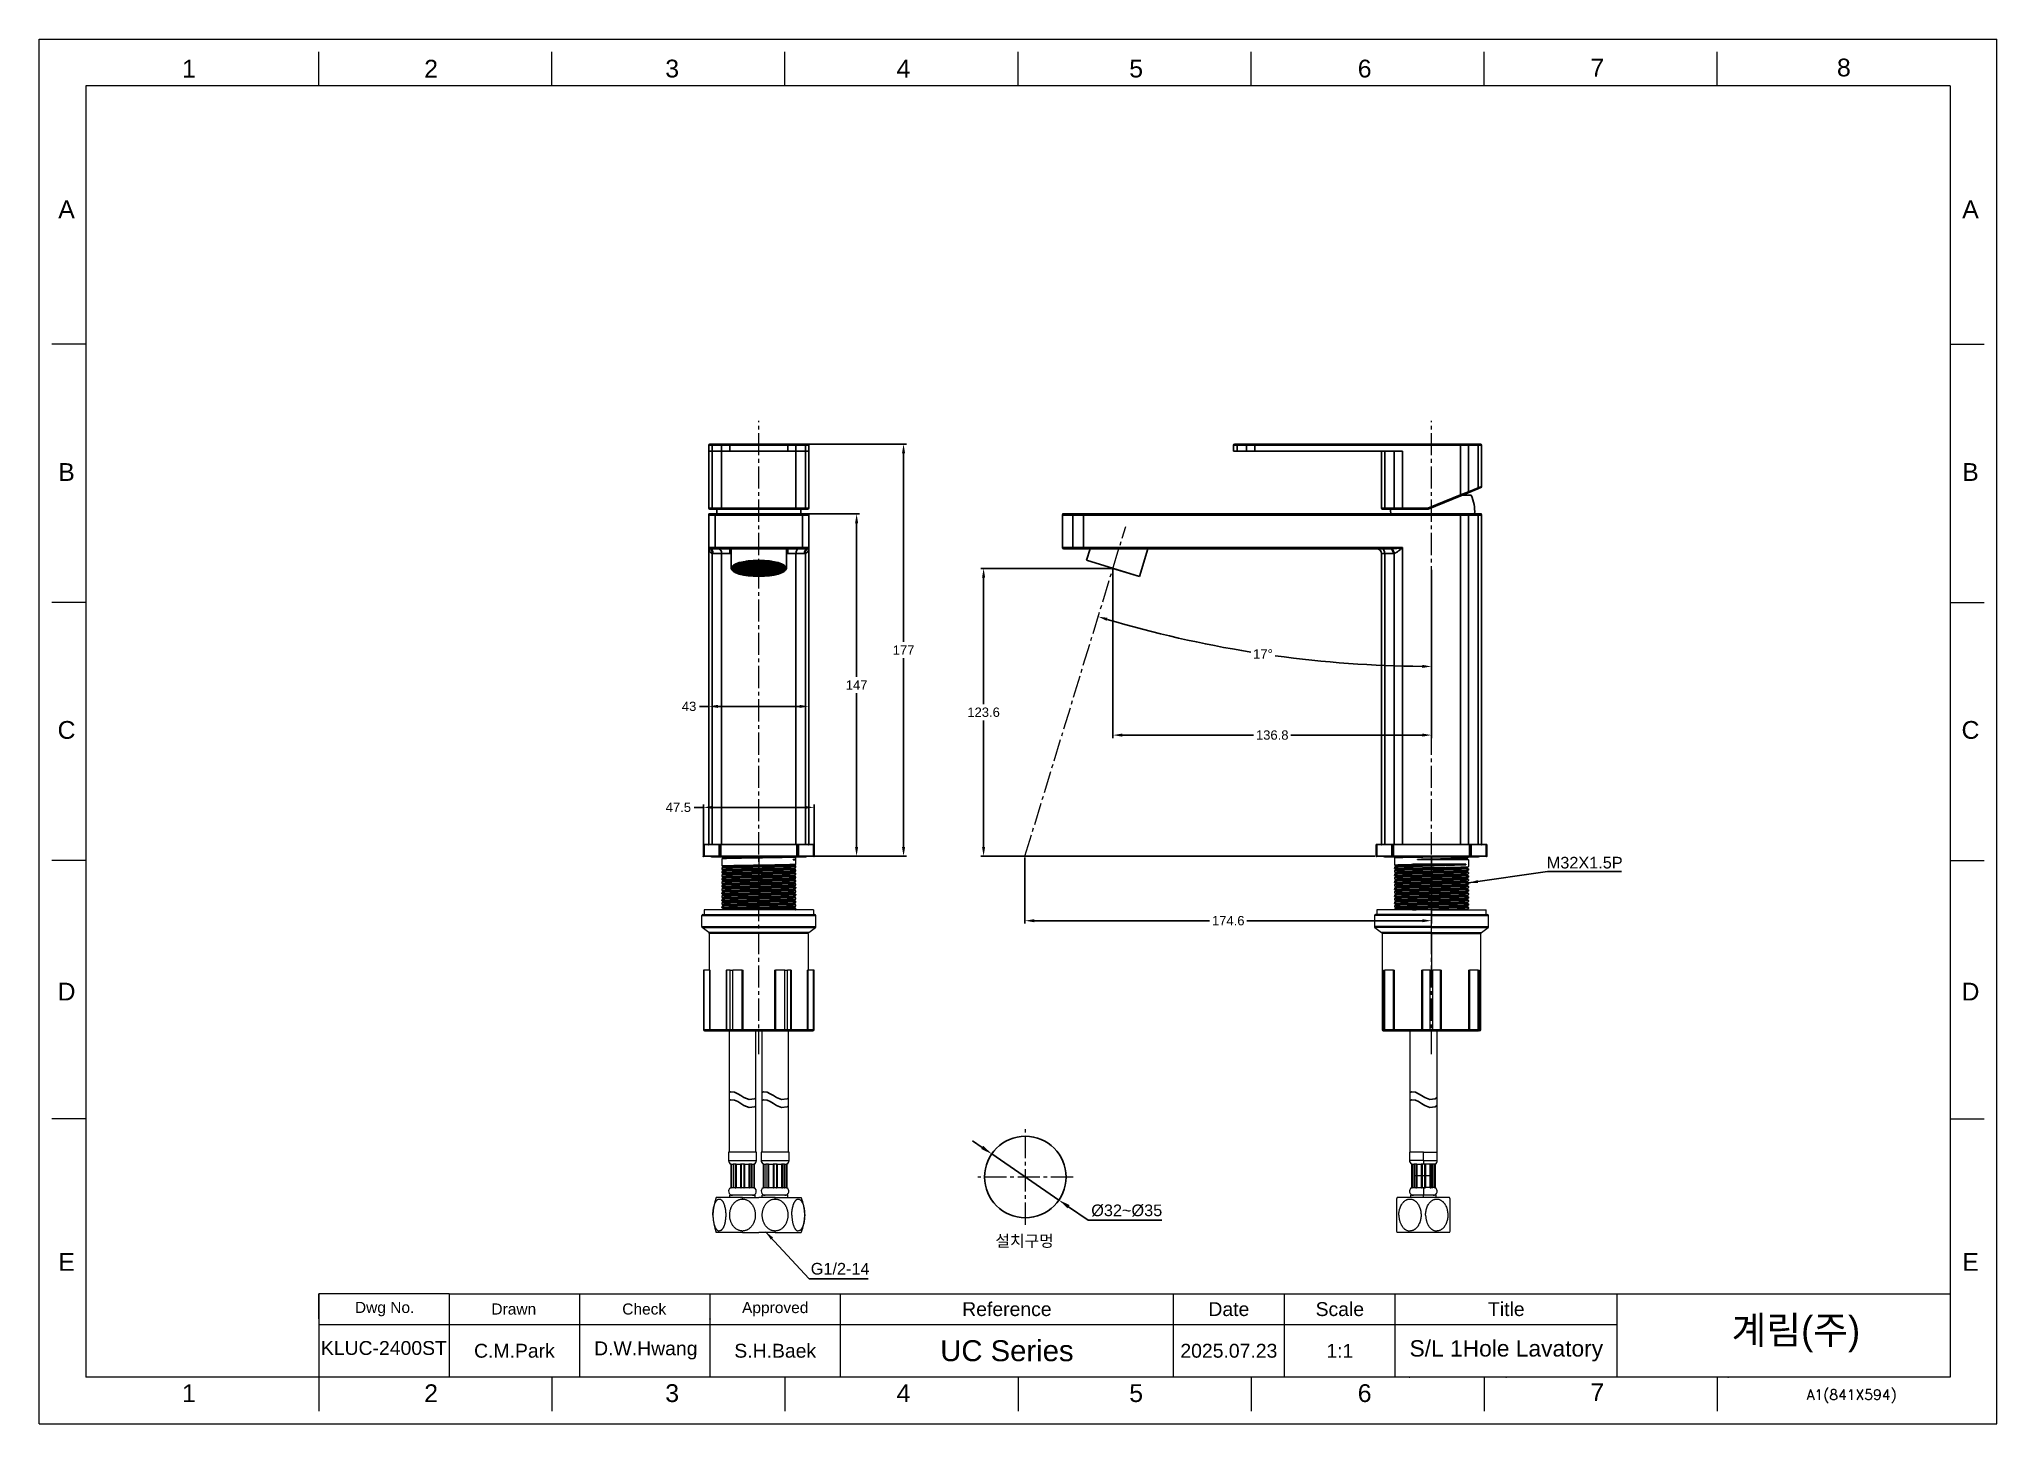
# Model space of a CAD drawing. Header units: millimetres. Extents: x 12315 to 13156, y 3748 to 4343.
import ezdxf

# ---------------------------------------------------------------- set-up
doc = ezdxf.new("R2010")
doc.units = ezdxf.units.MM
doc.linetypes.add('CENTER2', pattern=[28.575, 19.05, -3.175, 3.175, -3.175])
doc.linetypes.add('CENTERX2', pattern=[101.6, 63.5, -12.7, 12.7, -12.7])
for name, color, linetype, lineweight in [('CENTER', 1, 'CENTERX2', 15), ('DIM_', 5, 'Continuous', 9), ('FORM', 7, 'Continuous', 13)]:
    doc.layers.add(name, color=color, linetype=linetype, lineweight=lineweight)
doc.layers.add('TEXT', color=2, linetype='Continuous')
doc.styles.add('Arial Unicode MS', font='ARIALUNI.TTF')
doc.styles.add('ROMANS', font='romans')
doc.styles.get("Standard").update_dxf_attribs({"font": 'arial.ttf'})
doc.dimstyles.new('사본(2) STANDARD', dxfattribs={"dimscale": 0, "dimtxt": 4, "dimasz": 4, "dimexe": 1.25, "dimexo": 0.625, "dimgap": 1.5, "dimtad": 3, "dimtih": 1, "dimtoh": 1, "dimdec": 1, "dimzin": 9, "dimdsep": 46, "dimtxsty": 'Standard', "dimcen": 2.5, "dimclrd": 5, "dimclre": 5, "dimclrt": 5, "dimadec": 0, "dimazin": 0, "dimtfac": 1, "dimtdec": 1, "dimtmove": 0, "dimatfit": 3, "dimfxl": 1.25, "dimtfill": 1, "dimtolj": 1, "dimtzin": 0, "dimarcsym": 0})

msp = doc.modelspace()

# ---------------------------------------------------------------- texts
at = {"layer": 'DIM_', "insert": (12978.64, 3989.44), "char_height": 5, "attachment_point": 5}
msp.add_mtext('M32X1.5P', dxfattribs=at)
at = {"layer": 'DIM_', "char_height": 5, "attachment_point": 1}
for s, width, insert in [('설치구멍', 28.1224, (12725.47, 3829.51)), ('G1/2-14', 41.5111, (12646.16, 3817.57))]:
    msp.add_mtext_dynamic_manual_height_columns(s, width=width, gutter_width=12.5, heights=[0], dxfattribs=dict(at, insert=insert))
at = {"layer": 'FORM', "color": 7, "linetype": 'Continuous', "char_height": 7.63, "attachment_point": 5}
for s, insert in [('1', (12378.99, 4330.48)), ('2', (12483.07, 4330.48)), ('3', (12586.63, 4330.48)), ('4', (12685.98, 4330.48)), ('5', (12785.94, 4330.48)), ('6', (12884.1, 4330.48)), ('7', (12984.05, 4330.93)), ('8', (13089.96, 4330.93))]:
    msp.add_mtext_dynamic_manual_height_columns(s, width=50.0595, gutter_width=12.51, heights=[0], dxfattribs=dict(at, insert=insert))
at = {"layer": 'FORM', "char_height": 7.63, "attachment_point": 5}
for s, width, insert in [('A', 10.0119, (12326.45, 4270.08)), ('A', 10.0119, (13144.36, 4270.08)), ('B', 10.0119, (12326.45, 4157.25)), ('B', 10.0119, (13144.36, 4157.25)), ('C', 10.0119, (12326.45, 4046.43)), ('C', 10.0119, (13144.36, 4046.43)), ('D', 10.0119, (12326.45, 3934.1)), ('D', 10.0119, (13144.36, 3934.1)), ('E', 10.0119, (12326.45, 3817.99)), ('E', 10.0119, (13144.36, 3817.99)), ('1', 50.0595, (12378.99, 3761.59)), ('2', 50.0595, (12483.07, 3761.59)), ('3', 50.0595, (12586.63, 3761.59)), ('4', 50.0595, (12685.98, 3761.59)), ('5', 50.0595, (12785.94, 3761.59)), ('6', 50.0595, (12884.1, 3761.59)), ('7', 50.0595, (12984.05, 3762.05))]:
    msp.add_mtext_dynamic_manual_height_columns(s, width=width, gutter_width=12.51, heights=[0], dxfattribs=dict(at, insert=insert))
at = {"layer": 'TEXT', "style": 'ROMANS'}
msp.add_text('A1(841X594)', height=4.3802, dxfattribs=at).set_placement((13073.96, 3758.8))
at = {"layer": 'TEXT', "attachment_point": 5}
for s, width, insert, char_height in [('Dwg No.', 56.019, (12463.1, 3797.74), 4.768), ('Drawn', 56.019, (12518.59, 3797.74), 4.768), ('Check', 56.019, (12574.61, 3797.74), 4.768), ('Approved', 56.019, (12630.89, 3797.68), 4.768), ('Reference', 143.0272, (12730.42, 3797.68), 5.959), ('Date', 47.6757, (12825.77, 3797.68), 5.959), ('Scale', 47.6757, (12873.45, 3797.68), 5.959), ('Title', 95.3515, (12944.96, 3797.68), 5.959)]:
    msp.add_mtext_dynamic_manual_height_columns(s, width=width, gutter_width=29.8, heights=[0], dxfattribs=dict(at, insert=insert, char_height=char_height))
at = {"layer": 'TEXT', "linetype": 'CENTERX2', "insert": (13069.34, 3786.93), "char_height": 11.9189, "attachment_point": 5}
msp.add_mtext_dynamic_manual_height_columns('{\\fHYGothic-Medium|b0|i0|c129|p18;계림(주)}', width=143.0272, gutter_width=29.8, heights=[0], dxfattribs=at)
at = {"layer": 'TEXT', "attachment_point": 5, "style": 'Arial Unicode MS'}
for s, width, insert, char_height in [('UC Series', 143.0272, (12730.42, 3779.8), 9), ('S/L 1Hole Lavatory', 100.9074, (12944.96, 3779.8), 7), ('KLUC-2400ST', 56.019, (12462.77, 3780.99), 5.9595), ('C.M.Park', 56.019, (12518.86, 3779.8), 5.959), ('D.W.Hwang', 56.019, (12575.29, 3779.97), 5.959), ('S.H.Baek', 56.019, (12630.89, 3779.8), 5.959), ('2025.07.23', 47.6757, (12825.77, 3779.8), 5.959), ('1:1', 47.6757, (12873.45, 3779.8), 5.959)]:
    msp.add_mtext_dynamic_manual_height_columns(s, width=width, gutter_width=29.8, heights=[0], dxfattribs=dict(at, insert=insert, char_height=char_height))

# ---------------------------------------------------------------- blocks, each defined once
blk = doc.blocks.new('*D0')
at = {"layer": 'Defpoints', "color": 0, "transparency": 16777216}
for p in [(12723.93, 3864.35), (12752.79, 3844.55)]:
    blk.add_point(p, dxfattribs=at)
at = {"layer": 'DIM_', "color": 5, "lineweight": -2, "transparency": 16777216}
for p, q in [((12719.81, 3867.18), (12715.69, 3870.01)), ((12723.93, 3864.35), (12752.79, 3844.55)), ((12765.31, 3835.96), (12756.91, 3841.72)), ((12797, 3835.96), (12765.31, 3835.96))]:
    blk.add_line(p, q, dxfattribs=at)
at = {"layer": 'DIM_', "color": 5, "transparency": 16777216}
for points in [[(12720.28, 3867.87), (12719.34, 3866.5), (12723.93, 3864.35)], [(12757.38, 3842.41), (12756.44, 3841.03), (12752.79, 3844.55)]]:
    blk.add_solid(points, dxfattribs=at)
at = {"layer": 'DIM_', "color": 5, "transparency": 16777216, "insert": (12781.9, 3840.05), "char_height": 5, "attachment_point": 5, "style": 'Arial Unicode MS', "bg_fill": 3, "box_fill_scale": 1.1, "bg_fill_color": 256, "bg_fill_true_color": 13158600, "bg_fill_transparency": 0}
blk.add_mtext('\\A1;%%C32~%%C35', dxfattribs=at)
blk = doc.blocks.new('*D1')
at = {"layer": 'Defpoints', "color": 0, "transparency": 16777216}
for p in [(12647.58, 4013.22), (12600.08, 3994.76), (12647.58, 3994.76)]:
    blk.add_point(p, dxfattribs=at)
at = {"layer": 'DIM_', "color": 5, "lineweight": -2, "transparency": 16777216}
for p, q in [((12600.08, 4013.22), (12596.08, 4013.22)), ((12600.08, 3995.38), (12600.08, 4014.47)), ((12643.58, 4013.22), (12604.08, 4013.22)), ((12647.58, 3995.38), (12647.58, 4014.47))]:
    blk.add_line(p, q, dxfattribs=at)
at = {"layer": 'DIM_', "color": 5, "transparency": 16777216}
for points in [[(12604.08, 4013.88), (12604.08, 4012.55), (12600.08, 4013.22)], [(12643.58, 4013.88), (12643.58, 4012.55), (12647.58, 4013.22)]]:
    blk.add_solid(points, dxfattribs=at)
at = {"layer": 'DIM_', "color": 5, "transparency": 16777216, "insert": (12589.29, 4013.22), "char_height": 4, "attachment_point": 5, "bg_fill": 3, "box_fill_scale": 1.1, "bg_fill_color": 256, "bg_fill_true_color": 13158600, "bg_fill_transparency": 0}
blk.add_mtext('\\A1;47.5', dxfattribs=at)
blk = doc.blocks.new('*D2')
at = {"layer": 'Defpoints', "color": 0, "transparency": 16777216}
for p in [(12602.33, 4056.59), (12645.33, 4056.59), (12645.33, 4056.59)]:
    blk.add_point(p, dxfattribs=at)
at = {"layer": 'DIM_', "color": 5, "lineweight": -2, "transparency": 16777216}
for p, q in [((12602.33, 4056.59), (12598.33, 4056.59)), ((12602.33, 4057.21), (12602.33, 4057.84)), ((12641.33, 4056.59), (12606.33, 4056.59)), ((12645.33, 4057.21), (12645.33, 4057.84))]:
    blk.add_line(p, q, dxfattribs=at)
at = {"layer": 'DIM_', "color": 5, "transparency": 16777216}
for points in [[(12606.33, 4057.25), (12606.33, 4055.92), (12602.33, 4056.59)], [(12641.33, 4057.25), (12641.33, 4055.92), (12645.33, 4056.59)]]:
    blk.add_solid(points, dxfattribs=at)
at = {"layer": 'DIM_', "color": 5, "transparency": 16777216, "insert": (12593.89, 4056.59), "char_height": 4, "attachment_point": 5, "bg_fill": 3, "box_fill_scale": 1.1, "bg_fill_color": 256, "bg_fill_true_color": 13158600, "bg_fill_transparency": 0}
blk.add_mtext('\\A1;43', dxfattribs=at)
blk = doc.blocks.new('*D3')
at = {"layer": 'Defpoints', "color": 0, "transparency": 16777216}
for p in [(12643.52, 4169.26), (12686.02, 4169.26), (12647.58, 3992.26)]:
    blk.add_point(p, dxfattribs=at)
at = {"layer": 'DIM_', "color": 5, "lineweight": -2, "transparency": 16777216}
for p, q in [((12644.14, 4169.26), (12687.27, 4169.26)), ((12686.02, 4165.26), (12686.02, 4084.26)), ((12686.02, 3996.26), (12686.02, 4077.25)), ((12648.21, 3992.26), (12687.27, 3992.26))]:
    blk.add_line(p, q, dxfattribs=at)
at = {"layer": 'DIM_', "color": 5, "transparency": 16777216}
for points in [[(12685.35, 4165.26), (12686.69, 4165.26), (12686.02, 4169.26)], [(12685.35, 3996.26), (12686.69, 3996.26), (12686.02, 3992.26)]]:
    blk.add_solid(points, dxfattribs=at)
at = {"layer": 'DIM_', "color": 5, "transparency": 16777216, "insert": (12686.02, 4080.76), "char_height": 4, "attachment_point": 5, "bg_fill": 3, "box_fill_scale": 1.1, "bg_fill_color": 256, "bg_fill_true_color": 13158600, "bg_fill_transparency": 0}
blk.add_mtext('\\A1;177', dxfattribs=at)
blk = doc.blocks.new('*D4')
at = {"layer": 'Defpoints', "color": 0, "transparency": 16777216}
for p in [(12642.43, 4139.24), (12647.29, 3992.26), (12665.85, 3992.26)]:
    blk.add_point(p, dxfattribs=at)
at = {"layer": 'DIM_', "color": 5, "lineweight": -2, "transparency": 16777216}
for p, q in [((12643.05, 4139.24), (12667.1, 4139.24)), ((12665.85, 4135.24), (12665.85, 4069.26)), ((12665.85, 3996.26), (12665.85, 4062.24)), ((12647.92, 3992.26), (12667.1, 3992.26))]:
    blk.add_line(p, q, dxfattribs=at)
at = {"layer": 'DIM_', "color": 5, "transparency": 16777216}
for points in [[(12665.18, 4135.24), (12666.51, 4135.24), (12665.85, 4139.24)], [(12665.18, 3996.26), (12666.51, 3996.26), (12665.85, 3992.26)]]:
    blk.add_solid(points, dxfattribs=at)
at = {"layer": 'DIM_', "color": 5, "transparency": 16777216, "insert": (12665.85, 4065.75), "char_height": 4, "attachment_point": 5, "bg_fill": 3, "box_fill_scale": 1.1, "bg_fill_color": 256, "bg_fill_true_color": 13158600, "bg_fill_transparency": 0}
blk.add_mtext('\\A1;147', dxfattribs=at)
blk = doc.blocks.new('*D5')
at = {"layer": 'Defpoints', "color": 0, "transparency": 16777216}
for p in [(12720.41, 4115.87), (12775.98, 4115.87), (12889.07, 3992.26)]:
    blk.add_point(p, dxfattribs=at)
at = {"layer": 'DIM_', "color": 5, "lineweight": -2, "transparency": 16777216}
for p, q in [((12775.35, 4115.87), (12719.16, 4115.87)), ((12720.41, 4111.87), (12720.41, 4057.61)), ((12720.41, 3996.26), (12720.41, 4050.52)), ((12888.44, 3992.26), (12719.16, 3992.26))]:
    blk.add_line(p, q, dxfattribs=at)
at = {"layer": 'DIM_', "color": 5, "transparency": 16777216}
for points in [[(12719.74, 4111.87), (12721.07, 4111.87), (12720.41, 4115.87)], [(12719.74, 3996.26), (12721.07, 3996.26), (12720.41, 3992.26)]]:
    blk.add_solid(points, dxfattribs=at)
at = {"layer": 'DIM_', "color": 5, "transparency": 16777216, "insert": (12720.41, 4054.06), "char_height": 4, "attachment_point": 5, "bg_fill": 3, "box_fill_scale": 1.1, "bg_fill_color": 256, "bg_fill_true_color": 13158600, "bg_fill_transparency": 0}
blk.add_mtext('\\A1;123.6', dxfattribs=at)
blk = doc.blocks.new('*D6')
at = {"layer": 'Defpoints', "color": 0, "transparency": 16777216}
for p in [(12738.18, 3992.26), (12912.82, 3992.26), (12912.82, 3964.54)]:
    blk.add_point(p, dxfattribs=at)
at = {"layer": 'DIM_', "color": 5, "lineweight": -2, "transparency": 16777216}
for p, q in [((12738.18, 3991.63), (12738.18, 3963.29)), ((12912.82, 3991.63), (12912.82, 3963.29)), ((12742.18, 3964.54), (12817.44, 3964.54)), ((12908.82, 3964.54), (12833.56, 3964.54))]:
    blk.add_line(p, q, dxfattribs=at)
at = {"layer": 'DIM_', "color": 5, "transparency": 16777216}
for points in [[(12742.18, 3965.21), (12742.18, 3963.88), (12738.18, 3964.54)], [(12908.82, 3965.21), (12908.82, 3963.88), (12912.82, 3964.54)]]:
    blk.add_solid(points, dxfattribs=at)
at = {"layer": 'DIM_', "color": 5, "transparency": 16777216, "insert": (12825.5, 3964.54), "char_height": 4, "attachment_point": 5, "bg_fill": 3, "box_fill_scale": 1.1, "bg_fill_color": 256, "bg_fill_true_color": 13158600, "bg_fill_transparency": 0}
blk.add_mtext('\\A1;174.6', dxfattribs=at)
blk = doc.blocks.new('*D7')
at = {"layer": 'Defpoints', "color": 0, "transparency": 16777216}
for p in [(12775.98, 4115.87), (12912.82, 4115.87), (12912.82, 4044.26)]:
    blk.add_point(p, dxfattribs=at)
at = {"layer": 'DIM_', "color": 5, "lineweight": -2, "transparency": 16777216}
for p, q in [((12775.98, 4115.24), (12775.98, 4043.01)), ((12912.82, 4115.24), (12912.82, 4043.01)), ((12779.98, 4044.26), (12836.33, 4044.26)), ((12908.82, 4044.26), (12852.46, 4044.26))]:
    blk.add_line(p, q, dxfattribs=at)
at = {"layer": 'DIM_', "color": 5, "transparency": 16777216}
for points in [[(12779.98, 4044.93), (12779.98, 4043.59), (12775.98, 4044.26)], [(12908.82, 4044.93), (12908.82, 4043.59), (12912.82, 4044.26)]]:
    blk.add_solid(points, dxfattribs=at)
at = {"layer": 'DIM_', "color": 5, "transparency": 16777216, "insert": (12844.4, 4044.26), "char_height": 4, "attachment_point": 5, "bg_fill": 3, "box_fill_scale": 1.1, "bg_fill_color": 256, "bg_fill_true_color": 13158600, "bg_fill_transparency": 0}
blk.add_mtext('\\A1;136.8', dxfattribs=at)
blk = doc.blocks.new('*D8')
at = {"layer": 'Defpoints', "color": 0, "transparency": 16777216}
for p in [(12912.82, 4179.26), (12781.46, 4133.82), (12816.58, 4083.29), (12738.18, 3992.26), (12912.82, 3907.26)]:
    blk.add_point(p, dxfattribs=at)
at = {"layer": 'DIM_', "color": 5, "lineweight": -2, "transparency": 16777216}
for start, end in [(253.46798, 260.88017), (262.11883, 269.53202)]:
    blk.add_arc((12912.82, 4563.46), 489.73, start, end, dxfattribs=at)
at = {"layer": 'DIM_', "color": 5, "transparency": 16777216}
for points in [[(12773.27, 4093.34), (12773.66, 4094.62), (12769.64, 4095.13)], [(12908.82, 4074.42), (12908.82, 4073.09), (12912.82, 4073.74)]]:
    blk.add_solid(points, dxfattribs=at)
at = {"layer": 'DIM_', "color": 5, "transparency": 16777216, "insert": (12840.43, 4079.12), "char_height": 4, "attachment_point": 5, "bg_fill": 3, "box_fill_scale": 1.1, "bg_fill_color": 256, "bg_fill_true_color": 13158600, "bg_fill_transparency": 0}
blk.add_mtext('\\A1;17°', dxfattribs=at)

# ---------------------------------------------------------------- hatches: boundary and pattern name
h = msp.add_hatch()
h.set_pattern_fill('NET3', color=256, scale=0.31)
h.set_pattern_definition([(0, (5945.0642, 2099.2641), (0, 0.98425), []), (60, (5945.0642, 2099.2641), (-0.8523855, 0.492125), []), (120, (5945.0642, 2099.2641), (-0.8523855, -0.492125), [])])
edge = h.paths.add_edge_path()
edge.add_ellipse((12623.83, 4115.87), major_axis=(-11.85, 0), ratio=0.292372, start_angle=180, end_angle=360)
edge.add_ellipse((12623.83, 4115.87), major_axis=(-11.85, 0), ratio=0.292372, start_angle=0, end_angle=180)

# ---------------------------------------------------------------- linework, layer by layer
for p, q in [((12603.8, 4168.76), (12602.33, 4168.76)), ((12602.33, 4166.26), (12602.33, 4168.76)), ((12602.33, 4141.76), (12602.33, 4166.26)), ((12603.8, 4166.26), (12602.33, 4166.26)), ((12602.83, 4169.26), (12604.15, 4169.26)), ((12603.8, 4168.76), (12603.8, 4166.26)), ((12607.87, 4168.76), (12603.8, 4168.76)), ((12603.8, 4166.26), (12603.8, 4141.76)), ((12607.87, 4166.26), (12603.8, 4166.26)), ((12604.15, 4169.26), (12608.22, 4169.26)), ((12611.4, 4168.76), (12607.87, 4168.76)), ((12607.87, 4166.26), (12607.87, 4168.76)), ((12607.87, 4141.76), (12607.87, 4166.26)), ((12611.4, 4166.26), (12607.87, 4166.26)), ((12608.22, 4169.26), (12611.4, 4169.26)), ((12611.4, 4169.26), (12611.4, 4168.76)), ((12611.4, 4169.26), (12636.26, 4169.26)), ((12611.4, 4168.76), (12611.4, 4166.26)), ((12636.26, 4168.76), (12611.4, 4168.76)), ((12611.4, 4166.26), (12636.26, 4166.26)), ((12636.26, 4169.26), (12639.44, 4169.26)), ((12636.26, 4169.26), (12636.26, 4168.76)), ((12639.8, 4168.76), (12636.26, 4168.76)), ((12636.26, 4166.26), (12636.26, 4168.76)), ((12639.8, 4166.26), (12636.26, 4166.26)), ((12639.44, 4169.26), (12643.52, 4169.26)), ((12643.87, 4168.76), (12639.8, 4168.76)), ((12639.8, 4168.76), (12639.8, 4166.26)), ((12639.8, 4166.26), (12639.8, 4141.76)), ((12643.87, 4166.26), (12639.8, 4166.26)), ((12644.83, 4169.26), (12643.52, 4169.26)), ((12645.33, 4168.76), (12643.87, 4168.76)), ((12643.87, 4166.26), (12643.87, 4168.76)), ((12643.87, 4141.76), (12643.87, 4166.26)), ((12645.33, 4166.26), (12643.87, 4166.26)), ((12645.33, 4168.76), (12645.33, 4166.26)), ((12645.33, 4166.26), (12645.33, 4141.76)), ((12829.28, 4168.76), (12827.82, 4168.76)), ((12827.82, 4166.26), (12827.82, 4168.76)), ((12829.28, 4166.26), (12827.82, 4166.26)), ((12828.32, 4169.26), (12829.64, 4169.26)), ((12829.28, 4168.76), (12829.28, 4166.26)), ((12833.35, 4168.76), (12829.28, 4168.76)), ((12833.35, 4166.26), (12829.28, 4166.26)), ((12829.64, 4169.26), (12833.71, 4169.26)), ((12836.89, 4168.76), (12833.35, 4168.76)), ((12833.35, 4166.26), (12833.35, 4168.76)), ((12836.89, 4166.26), (12833.35, 4166.26)), ((12833.71, 4169.26), (12836.89, 4169.26)), ((12836.89, 4169.26), (12925.25, 4169.26)), ((12836.89, 4168.76), (12836.89, 4169.26)), ((12925.25, 4168.76), (12836.89, 4168.76)), ((12836.89, 4168.76), (12836.89, 4166.26)), ((12836.89, 4166.26), (12900.39, 4166.26)), ((12891.32, 4141.76), (12891.32, 4166.26)), ((12892.78, 4166.26), (12892.78, 4141.76)), ((12896.85, 4141.76), (12896.85, 4166.26)), ((12900.39, 4166.26), (12900.39, 4141.76)), ((12925.25, 4169.26), (12928.43, 4169.26)), ((12925.25, 4168.76), (12925.25, 4169.26)), ((12928.78, 4168.76), (12925.25, 4168.76)), ((12925.25, 4147.49), (12925.25, 4168.76)), ((12928.43, 4169.26), (12932.5, 4169.26)), ((12932.85, 4168.76), (12928.78, 4168.76)), ((12928.78, 4168.76), (12928.78, 4148.8)), ((12932.5, 4169.26), (12933.82, 4169.26)), ((12934.32, 4168.76), (12932.85, 4168.76)), ((12932.85, 4150.46), (12932.85, 4168.76)), ((12934.32, 4168.76), (12934.32, 4151)), ((12911.22, 4141.76), (12925.25, 4147.49)), ((12925.44, 4147.03), (12911.41, 4141.29)), ((12925.25, 4147.49), (12928.78, 4148.8)), ((12928.62, 4148.33), (12925.44, 4147.03)), ((12925.99, 4147.26), (12929.82, 4147.26)), ((12925.99, 4147.26), (12929.82, 4147.26)), ((12932.69, 4150), (12928.62, 4148.33)), ((12928.78, 4148.8), (12932.85, 4150.46)), ((12934.01, 4150.54), (12932.69, 4150)), ((12932.85, 4150.46), (12934.32, 4151)), ((12602.33, 4141.76), (12603.8, 4141.76)), ((12602.33, 4139.26), (12645.33, 4139.26)), ((12602.33, 4124.26), (12602.33, 4139.26)), ((12602.33, 4139.26), (12645.33, 4139.26)), ((12602.33, 4138.76), (12605.07, 4138.76)), ((12602.33, 4124.76), (12602.33, 4138.76)), ((12604.15, 4141.26), (12602.83, 4141.26)), ((12605.3, 4139.26), (12602.83, 4139.26)), ((12603.8, 4141.76), (12607.87, 4141.76)), ((12608.22, 4141.26), (12604.15, 4141.26)), ((12605.07, 4138.76), (12605.07, 4124.76)), ((12642.59, 4138.76), (12605.07, 4138.76)), ((12605.3, 4139.26), (12642.37, 4139.26)), ((12607.87, 4141.76), (12611.4, 4141.76)), ((12611.4, 4141.26), (12608.22, 4141.26)), ((12611.4, 4141.26), (12611.4, 4141.76)), ((12611.4, 4141.76), (12636.26, 4141.76)), ((12636.26, 4141.26), (12611.4, 4141.26)), ((12636.26, 4141.26), (12636.26, 4141.76)), ((12636.26, 4141.76), (12639.8, 4141.76)), ((12639.44, 4141.26), (12636.26, 4141.26)), ((12643.52, 4141.26), (12639.44, 4141.26)), ((12639.8, 4141.76), (12643.87, 4141.76)), ((12644.83, 4139.26), (12642.37, 4139.26)), ((12645.33, 4138.76), (12642.59, 4138.76)), ((12642.59, 4124.76), (12642.59, 4138.76)), ((12644.83, 4141.26), (12643.52, 4141.26)), ((12645.33, 4141.76), (12643.87, 4141.76)), ((12645.33, 4139.26), (12645.33, 4124.26)), ((12645.33, 4138.76), (12645.33, 4124.76)), ((12760.32, 4139.26), (12754.32, 4139.26)), ((12754.32, 4138.76), (12754.32, 4124.76)), ((12754.32, 4138.76), (12758.8, 4138.76)), ((12759.24, 4139.26), (12754.82, 4139.26)), ((12763.26, 4138.76), (12758.8, 4138.76)), ((12758.8, 4124.76), (12758.8, 4138.76)), ((12763.26, 4139.26), (12759.24, 4139.26)), ((12763.26, 4139.26), (12763.26, 4138.76)), ((12763.26, 4139.26), (12925.25, 4139.26)), ((12925.25, 4138.76), (12763.26, 4138.76)), ((12763.26, 4138.76), (12763.26, 4124.76)), ((12891.32, 4141.76), (12892.78, 4141.76)), ((12893.14, 4141.26), (12891.82, 4141.26)), ((12892.78, 4141.76), (12896.85, 4141.76)), ((12897.21, 4141.26), (12893.14, 4141.26)), ((12896.85, 4141.76), (12900.39, 4141.76)), ((12900.39, 4141.26), (12897.21, 4141.26)), ((12900.39, 4141.76), (12911.22, 4141.76)), ((12911.22, 4141.26), (12900.39, 4141.26)), ((12931.32, 4139.26), (12913.32, 4139.26)), ((12925.25, 4139.26), (12928.43, 4139.26)), ((12925.25, 4138.76), (12925.25, 4139.26)), ((12925.25, 3997.26), (12925.25, 4138.76)), ((12928.78, 4138.76), (12925.25, 4138.76)), ((12928.43, 4139.26), (12932.5, 4139.26)), ((12932.85, 4138.76), (12928.78, 4138.76)), ((12928.78, 4138.76), (12928.78, 3997.26)), ((12934.32, 4139.26), (12931.32, 4139.26)), ((12932.5, 4139.26), (12933.82, 4139.26)), ((12934.32, 4138.76), (12932.85, 4138.76)), ((12932.85, 3997.26), (12932.85, 4138.76)), ((12934.32, 4138.76), (12934.32, 3997.26)), ((12602.33, 3997.26), (12602.33, 4124.76)), ((12602.33, 4124.76), (12605.07, 4124.76)), ((12645.33, 4124.26), (12602.33, 4124.26)), ((12602.83, 4124.26), (12605.3, 4124.26)), ((12603.8, 4122.3), (12603.8, 3997.26)), ((12607.87, 4122.26), (12604.25, 4122.26)), ((12605.07, 4124.76), (12642.59, 4124.76)), ((12642.37, 4124.26), (12605.3, 4124.26)), ((12607.87, 3997.26), (12607.87, 4122.26)), ((12611.4, 4122.26), (12607.87, 4122.26)), ((12611.4, 4122.26), (12611.4, 4124.26)), ((12611.98, 4122.26), (12611.4, 4122.26)), ((12611.98, 4124.26), (12611.98, 4115.87)), ((12635.68, 4115.87), (12635.68, 4124.26)), ((12636.26, 4122.26), (12635.68, 4122.26)), ((12636.26, 4122.26), (12636.26, 4124.26)), ((12639.8, 4122.26), (12636.26, 4122.26)), ((12643.42, 4122.26), (12639.8, 4122.26)), ((12639.8, 4122.26), (12639.8, 3997.26)), ((12644.83, 4124.26), (12642.37, 4124.26)), ((12645.33, 4124.76), (12642.59, 4124.76)), ((12643.87, 3997.26), (12643.87, 4122.3)), ((12645.33, 4124.76), (12645.33, 3997.26)), ((12758.8, 4124.76), (12754.32, 4124.76)), ((12754.82, 4124.26), (12759.24, 4124.26)), ((12763.26, 4124.76), (12758.8, 4124.76)), ((12759.24, 4124.26), (12763.26, 4124.26)), ((12763.26, 4124.76), (12900.39, 4124.76)), ((12763.26, 4124.76), (12763.26, 4124.26)), ((12894.99, 4124.26), (12763.26, 4124.26)), ((12766.15, 4124.26), (12764.64, 4119.33)), ((12787.31, 4112.4), (12790.93, 4124.26)), ((12891.32, 3997.26), (12891.32, 4122.26)), ((12892.78, 4122.26), (12891.32, 4122.26)), ((12892.78, 4122.26), (12892.78, 3997.26)), ((12896.4, 4122.26), (12892.78, 4122.26)), ((12896.85, 3997.26), (12896.85, 4122.3)), ((12900.39, 4124.76), (12900.39, 3997.26)), ((12764.64, 4119.33), (12787.31, 4112.4)), ((12775.98, 4115.87), (12787.31, 4112.4)), ((12600.08, 3997.26), (12647.58, 3997.26)), ((12600.08, 3997.26), (12600.38, 3997.26)), ((12600.08, 3992.26), (12600.08, 3997.26)), ((12600.38, 3997.26), (12606.79, 3997.26)), ((12600.38, 3997.26), (12600.38, 3992.26)), ((12609.33, 3997.26), (12602.33, 3997.26)), ((12602.33, 3997.26), (12609.33, 3997.26)), ((12606.79, 3997.26), (12607.5, 3997.26)), ((12606.79, 3992.26), (12606.79, 3997.26)), ((12607.5, 3997.26), (12640.17, 3997.26)), ((12607.5, 3997.26), (12607.5, 3992.26)), ((12638.33, 3997.26), (12609.33, 3997.26)), ((12609.33, 3997.26), (12638.33, 3997.26)), ((12638.33, 3997.26), (12645.33, 3997.26)), ((12645.33, 3997.26), (12638.33, 3997.26)), ((12640.17, 3997.26), (12640.88, 3997.26)), ((12640.17, 3992.26), (12640.17, 3997.26)), ((12640.88, 3997.26), (12647.29, 3997.26)), ((12640.88, 3997.26), (12640.88, 3992.26)), ((12647.58, 3997.26), (12647.29, 3997.26)), ((12647.29, 3992.26), (12647.29, 3997.26)), ((12647.58, 3997.26), (12647.58, 3992.26)), ((12889.07, 3997.26), (12936.57, 3997.26)), ((12889.07, 3997.26), (12889.36, 3997.26)), ((12889.07, 3992.26), (12889.07, 3997.26)), ((12889.36, 3997.26), (12895.78, 3997.26)), ((12889.36, 3997.26), (12889.36, 3992.26)), ((12891.32, 3997.26), (12898.32, 3997.26)), ((12898.32, 3997.26), (12891.32, 3997.26)), ((12895.78, 3997.26), (12896.48, 3997.26)), ((12895.78, 3992.26), (12895.78, 3997.26)), ((12896.48, 3997.26), (12929.15, 3997.26)), ((12896.48, 3997.26), (12896.48, 3992.26)), ((12898.32, 3997.26), (12927.32, 3997.26)), ((12927.32, 3997.26), (12898.32, 3997.26)), ((12934.32, 3997.26), (12927.32, 3997.26)), ((12927.32, 3997.26), (12934.32, 3997.26)), ((12929.15, 3997.26), (12929.86, 3997.26)), ((12929.15, 3992.26), (12929.15, 3997.26)), ((12929.86, 3997.26), (12936.28, 3997.26)), ((12929.86, 3997.26), (12929.86, 3992.26)), ((12936.28, 3997.26), (12936.57, 3997.26)), ((12936.28, 3992.26), (12936.28, 3997.26)), ((12936.57, 3997.26), (12936.57, 3992.26)), ((12607.08, 3992.26), (12600.08, 3992.26)), ((12607.08, 3992.26), (12600.08, 3992.26)), ((12600.38, 3992.26), (12600.08, 3992.26)), ((12600.38, 3992.26), (12606.79, 3992.26)), ((12607.5, 3992.26), (12606.79, 3992.26)), ((12640.58, 3992.26), (12607.08, 3992.26)), ((12607.08, 3992.26), (12640.58, 3992.26)), ((12607.5, 3992.26), (12640.17, 3992.26)), ((12640.88, 3992.26), (12640.17, 3992.26)), ((12647.58, 3992.26), (12640.58, 3992.26)), ((12640.58, 3992.26), (12647.58, 3992.26)), ((12640.88, 3992.26), (12647.29, 3992.26)), ((12647.58, 3992.26), (12647.29, 3992.26)), ((12889.07, 3992.26), (12896.07, 3992.26)), ((12889.07, 3992.26), (12896.07, 3992.26)), ((12889.36, 3992.26), (12889.07, 3992.26)), ((12889.36, 3992.26), (12895.78, 3992.26)), ((12896.48, 3992.26), (12895.78, 3992.26)), ((12929.57, 3992.26), (12896.07, 3992.26)), ((12896.07, 3992.26), (12929.57, 3992.26)), ((12896.48, 3992.26), (12929.15, 3992.26)), ((12929.86, 3992.26), (12929.15, 3992.26)), ((12929.57, 3992.26), (12936.57, 3992.26)), ((12936.57, 3992.26), (12929.57, 3992.26)), ((12929.86, 3992.26), (12936.28, 3992.26)), ((12936.57, 3992.26), (12936.28, 3992.26))]:
    msp.add_line(p, q)
at = {"linetype": 'Continuous', "lineweight": 18}
for p, q in [((12603.58, 3992.01), (12644.08, 3992.01)), ((12607.93, 3991.07), (12607.93, 3988.14)), ((12607.93, 3987.13), (12607.93, 3986.64)), ((12637.6, 3988.76), (12639.73, 3988.76)), ((12638.55, 3990.7), (12639.73, 3990.7)), ((12639.2, 3988.45), (12639.73, 3988.76)), ((12639.73, 3990.7), (12639.55, 3990.8)), ((12639.73, 3991.07), (12639.73, 3991.82)), ((12639.73, 3988.76), (12639.73, 3990.7)), ((12639.73, 3987.39), (12639.73, 3988)), ((12639.73, 3985.89), (12639.73, 3986.38)), ((12892.57, 3992.01), (12912.82, 3992.01)), ((12896.92, 3991.45), (12896.92, 3988.51)), ((12896.92, 3988.5), (12896.92, 3988.51)), ((12896.92, 3987.5), (12896.92, 3987.01)), ((12896.92, 3987), (12896.92, 3987.01)), ((12927.6, 3988.76), (12904.87, 3988.76)), ((12928.72, 3990.7), (12906.8, 3990.7)), ((12912.82, 3992.01), (12933.07, 3992.01)), ((12928.71, 3986.76), (12928.72, 3986.75)), ((12928.72, 3992.01), (12928.72, 3991.82)), ((12928.72, 3990.7), (12928.72, 3987.76)), ((12928.72, 3986.75), (12928.72, 3986.26)), ((12607.93, 3985.63), (12607.93, 3985.14)), ((12607.93, 3984.13), (12607.93, 3983.64)), ((12607.93, 3982.63), (12607.93, 3982.14)), ((12607.93, 3981.13), (12607.93, 3980.64)), ((12607.93, 3979.63), (12607.93, 3979.14)), ((12607.93, 3978.13), (12607.93, 3977.64)), ((12639.73, 3984.39), (12639.73, 3984.88)), ((12639.73, 3982.89), (12639.73, 3983.38)), ((12639.73, 3981.39), (12639.73, 3981.88)), ((12639.73, 3979.89), (12639.73, 3980.38)), ((12639.73, 3978.39), (12639.73, 3978.88)), ((12896.92, 3986), (12896.92, 3985.51)), ((12896.92, 3985.5), (12896.92, 3985.51)), ((12896.92, 3984.5), (12896.92, 3984.01)), ((12896.92, 3984), (12896.92, 3984.01)), ((12896.92, 3983), (12896.92, 3982.51)), ((12896.92, 3982.5), (12896.92, 3982.51)), ((12896.92, 3981.5), (12896.92, 3981.01)), ((12896.92, 3981), (12896.92, 3981.01)), ((12896.92, 3980), (12896.92, 3979.51)), ((12896.92, 3979.5), (12896.92, 3979.51)), ((12896.92, 3978.5), (12896.92, 3978.01)), ((12896.92, 3978), (12896.92, 3978.01)), ((12920.41, 3982.41), (12920.41, 3982.6)), ((12928.71, 3985.26), (12928.72, 3985.25)), ((12928.71, 3983.76), (12928.72, 3983.75)), ((12928.71, 3982.26), (12928.72, 3982.25)), ((12928.71, 3980.76), (12928.72, 3980.75)), ((12928.71, 3979.26), (12928.72, 3979.25)), ((12928.72, 3985.25), (12928.72, 3984.76)), ((12928.72, 3983.75), (12928.72, 3983.26)), ((12928.72, 3982.25), (12928.72, 3981.76)), ((12928.72, 3980.75), (12928.72, 3980.26)), ((12928.72, 3979.25), (12928.72, 3978.76)), ((12607.93, 3976.63), (12607.93, 3976.14)), ((12607.93, 3975.13), (12607.93, 3974.64)), ((12607.93, 3973.63), (12607.93, 3973.14)), ((12607.93, 3972.13), (12607.93, 3971.64)), ((12607.93, 3970.63), (12607.93, 3970.14)), ((12639.73, 3976.89), (12639.73, 3977.38)), ((12639.73, 3975.39), (12639.73, 3975.88)), ((12639.73, 3973.89), (12639.73, 3974.38)), ((12639.73, 3972.39), (12639.73, 3972.88)), ((12639.73, 3970.89), (12639.73, 3971.38)), ((12639.73, 3969.39), (12639.73, 3969.88)), ((12896.92, 3977), (12896.92, 3976.51)), ((12896.92, 3976.5), (12896.92, 3976.51)), ((12896.92, 3975.5), (12896.92, 3975.01)), ((12896.92, 3975), (12896.92, 3975.01)), ((12896.92, 3974), (12896.92, 3973.51)), ((12896.92, 3973.5), (12896.92, 3973.51)), ((12896.92, 3972.5), (12896.92, 3972.01)), ((12896.92, 3972), (12896.92, 3972.01)), ((12896.92, 3971), (12896.92, 3970.51)), ((12896.92, 3970.5), (12896.92, 3970.51)), ((12928.01, 3976.66), (12928, 3976.67)), ((12928.01, 3976.66), (12928.01, 3976.85)), ((12928.71, 3977.76), (12928.72, 3977.75)), ((12928.71, 3976.26), (12928.72, 3976.25)), ((12928.71, 3974.76), (12928.72, 3974.75)), ((12928.71, 3973.26), (12928.72, 3973.25)), ((12928.71, 3971.76), (12928.72, 3971.75)), ((12928.71, 3970.26), (12928.72, 3970.25)), ((12928.72, 3977.75), (12928.72, 3977.26)), ((12928.72, 3976.25), (12928.72, 3975.76)), ((12928.72, 3974.75), (12928.72, 3974.26)), ((12928.72, 3973.25), (12928.72, 3972.76)), ((12928.72, 3971.75), (12928.72, 3971.26)), ((12928.72, 3970.25), (12928.72, 3969.76)), ((12599.33, 3962), (12599.33, 3966.76)), ((12602.39, 3959.41), (12599.53, 3961.61)), ((12599.83, 3967.26), (12647.83, 3967.26)), ((12647.33, 3969.26), (12600.33, 3969.26)), ((12600.33, 3969.26), (12600.33, 3967.26)), ((12639.73, 3969.38), (12639.73, 3969.39)), ((12645.28, 3959.41), (12648.14, 3961.61)), ((12647.33, 3969.26), (12647.33, 3967.26)), ((12648.33, 3962), (12648.33, 3966.76)), ((12888.32, 3966.76), (12888.32, 3962)), ((12888.51, 3961.61), (12891.37, 3959.41)), ((12912.82, 3967.26), (12888.82, 3967.26)), ((12912.82, 3969.26), (12889.32, 3969.26)), ((12889.32, 3969.26), (12889.32, 3967.26)), ((12896.92, 3969.5), (12896.92, 3969.26)), ((12912.82, 3969.26), (12936.32, 3969.26)), ((12912.82, 3967.26), (12936.82, 3967.26)), ((12934.26, 3959.41), (12937.12, 3961.61)), ((12936.32, 3967.26), (12936.32, 3969.26)), ((12937.32, 3962), (12937.32, 3966.76)), ((12602.58, 3959.01), (12602.58, 3943.26)), ((12645.08, 3959.01), (12645.08, 3943.26)), ((12891.57, 3959.01), (12891.57, 3917.76)), ((12934.07, 3917.76), (12934.07, 3959.01)), ((12600.1, 3943.26), (12600.1, 3917.76)), ((12600.32, 3943.26), (12600.1, 3943.26)), ((12602.82, 3943.26), (12600.32, 3943.26)), ((12602.82, 3943.26), (12603.01, 3943.26)), ((12609.76, 3943.26), (12610.02, 3943.26)), ((12611.54, 3943.26), (12610.02, 3943.26)), ((12611.54, 3943.26), (12612.61, 3943.26)), ((12616.63, 3943.26), (12612.61, 3943.26)), ((12616.63, 3943.26), (12617.08, 3943.26)), ((12630.58, 3943.26), (12631.04, 3943.26)), ((12635.06, 3943.26), (12631.04, 3943.26)), ((12635.06, 3943.26), (12636.13, 3943.26)), ((12637.64, 3943.26), (12636.13, 3943.26)), ((12637.64, 3943.26), (12637.91, 3943.26)), ((12644.66, 3943.26), (12644.85, 3943.26)), ((12647.35, 3943.26), (12644.85, 3943.26)), ((12647.56, 3943.26), (12647.35, 3943.26)), ((12647.56, 3917.76), (12647.56, 3943.26)), ((12892.13, 3943.26), (12892.76, 3943.26)), ((12892.13, 3943.26), (12892.13, 3917.76)), ((12896.52, 3943.26), (12892.76, 3943.26)), ((12896.52, 3943.26), (12896.9, 3943.26)), ((12908.59, 3943.26), (12909.01, 3943.26)), ((12912.2, 3943.26), (12909.01, 3943.26)), ((12912.2, 3943.26), (12913.43, 3943.26)), ((12916.63, 3943.26), (12913.43, 3943.26)), ((12916.63, 3943.26), (12917.05, 3943.26)), ((12928.74, 3943.26), (12929.11, 3943.26)), ((12932.88, 3943.26), (12929.11, 3943.26)), ((12932.88, 3943.26), (12933.5, 3943.26)), ((12933.5, 3917.76), (12933.5, 3943.26)), ((12600.71, 3917.26), (12600.6, 3917.26)), ((12600.71, 3917.26), (12603.21, 3917.26)), ((12603.21, 3917.26), (12603.5, 3917.26)), ((12603.5, 3917.26), (12610.09, 3917.26)), ((12610.09, 3917.26), (12610.49, 3917.26)), ((12610.49, 3917.26), (12612.01, 3917.26)), ((12611.08, 3917.25), (12611.08, 3870.08)), ((12612.01, 3917.26), (12612.54, 3917.26)), ((12612.54, 3917.26), (12616.56, 3917.26)), ((12616.56, 3917.26), (12617.24, 3917.26)), ((12617.24, 3917.26), (12630.43, 3917.26)), ((12622.58, 3870.08), (12622.58, 3917.25)), ((12625.08, 3917.25), (12625.08, 3870.08)), ((12630.43, 3917.26), (12631.11, 3917.26)), ((12631.11, 3917.26), (12635.13, 3917.26)), ((12635.13, 3917.26), (12635.66, 3917.26)), ((12635.66, 3917.26), (12637.18, 3917.26)), ((12636.58, 3870.08), (12636.58, 3917.25)), ((12637.18, 3917.26), (12637.58, 3917.26)), ((12637.58, 3917.26), (12644.17, 3917.26)), ((12644.17, 3917.26), (12644.46, 3917.26)), ((12644.46, 3917.26), (12646.96, 3917.26)), ((12647.06, 3917.26), (12646.96, 3917.26)), ((12892.07, 3917.26), (12892.63, 3917.26)), ((12892.63, 3917.26), (12892.95, 3917.26)), ((12892.95, 3917.26), (12896.71, 3917.26)), ((12896.71, 3917.26), (12897.27, 3917.26)), ((12897.27, 3917.26), (12908.69, 3917.26)), ((12903.57, 3917.25), (12903.57, 3875.67)), ((12908.69, 3917.26), (12909.31, 3917.26)), ((12909.31, 3917.26), (12912.51, 3917.26)), ((12912.51, 3917.26), (12913.13, 3917.26)), ((12913.13, 3917.26), (12916.32, 3917.26)), ((12915.07, 3917.25), (12915.07, 3875.67)), ((12916.32, 3917.26), (12916.95, 3917.26)), ((12916.95, 3917.26), (12928.36, 3917.26)), ((12928.36, 3917.26), (12928.93, 3917.26)), ((12928.93, 3917.26), (12932.69, 3917.26)), ((12932.69, 3917.26), (12933, 3917.26)), ((12933.57, 3917.26), (12933, 3917.26)), ((12611.08, 3870.37), (12611.08, 3865.14)), ((12622.58, 3865.14), (12622.58, 3870.37)), ((12625.08, 3870.37), (12625.08, 3865.14)), ((12636.58, 3865.14), (12636.58, 3870.37)), ((12903.57, 3875.67), (12903.57, 3873.16)), ((12903.57, 3873.16), (12903.57, 3865.14)), ((12915.07, 3875.67), (12915.07, 3873.16)), ((12915.07, 3873.16), (12915.07, 3865.14)), ((12610.85, 3865.14), (12610.85, 3861.53)), ((12622.82, 3865.14), (12610.85, 3865.14)), ((12622.82, 3861.53), (12622.82, 3865.14)), ((12624.85, 3865.14), (12624.85, 3861.53)), ((12636.82, 3865.14), (12624.85, 3865.14)), ((12636.82, 3861.53), (12636.82, 3865.14)), ((12909.32, 3865.14), (12903.34, 3865.14)), ((12903.34, 3865.14), (12903.34, 3861.53)), ((12909.32, 3865.14), (12915.3, 3865.14)), ((12915.3, 3861.53), (12915.3, 3865.14)), ((12611.77, 3860.01), (12611.77, 3849.82)), ((12611.8, 3860.01), (12611.77, 3860.01)), ((12612.02, 3859.94), (12612.81, 3859.94)), ((12612.85, 3860), (12612.85, 3849.84)), ((12613.65, 3860.01), (12612.89, 3860.01)), ((12614.05, 3859.94), (12615.96, 3859.94)), ((12617.37, 3860.01), (12616.3, 3860.01)), ((12617.71, 3859.94), (12619.62, 3859.94)), ((12620.78, 3860.01), (12620.02, 3860.01)), ((12620.81, 3849.84), (12620.81, 3859.99)), ((12620.86, 3859.94), (12621.65, 3859.94)), ((12621.9, 3860.01), (12621.87, 3860.01)), ((12621.9, 3849.82), (12621.9, 3860.01)), ((12625.77, 3860.01), (12625.77, 3849.82)), ((12625.8, 3860.01), (12625.77, 3860.01)), ((12626.02, 3859.94), (12626.81, 3859.94)), ((12626.85, 3860), (12626.85, 3849.84)), ((12627.65, 3860.01), (12626.89, 3860.01)), ((12628.05, 3859.94), (12629.96, 3859.94)), ((12631.37, 3860.01), (12630.3, 3860.01)), ((12631.71, 3859.94), (12633.62, 3859.94)), ((12634.78, 3860.01), (12634.02, 3860.01)), ((12634.81, 3849.84), (12634.81, 3859.99)), ((12634.86, 3859.94), (12635.65, 3859.94)), ((12635.9, 3860.01), (12635.87, 3860.01)), ((12635.9, 3849.82), (12635.9, 3860.01)), ((12904.25, 3860.01), (12904.25, 3849.82)), ((12904.28, 3860.01), (12904.25, 3860.01)), ((12904.5, 3859.94), (12905.29, 3859.94)), ((12905.34, 3860), (12905.34, 3849.84)), ((12909.36, 3855), (12905.34, 3855)), ((12906.14, 3860.01), (12905.38, 3860.01)), ((12906.53, 3859.94), (12908.44, 3859.94)), ((12909.32, 3860.01), (12908.78, 3860.01)), ((12909.86, 3860.01), (12909.32, 3860.01)), ((12913.3, 3855), (12909.36, 3855)), ((12912.11, 3859.94), (12910.2, 3859.94)), ((12913.26, 3860.01), (12912.5, 3860.01)), ((12913.3, 3849.84), (12913.3, 3859.99)), ((12914.14, 3859.94), (12913.35, 3859.94)), ((12914.36, 3860.01), (12914.39, 3860.01)), ((12914.39, 3849.82), (12914.39, 3860.01)), ((12616.83, 3845.64), (12605.58, 3845.64)), ((12611.33, 3845.64), (12611.33, 3846.64)), ((12622.33, 3846.64), (12611.33, 3846.64)), ((12611.8, 3849.82), (12611.77, 3849.82)), ((12612.02, 3849.9), (12612.81, 3849.9)), ((12613.65, 3849.82), (12612.89, 3849.82)), ((12614.05, 3849.9), (12615.96, 3849.9)), ((12617.37, 3849.82), (12616.3, 3849.82)), ((12616.83, 3845.64), (12623.83, 3845.64)), ((12617.71, 3849.9), (12619.62, 3849.9)), ((12620.78, 3849.82), (12620.02, 3849.82)), ((12620.86, 3849.9), (12621.65, 3849.9)), ((12621.9, 3849.82), (12621.87, 3849.82)), ((12622.33, 3845.64), (12622.33, 3846.64)), ((12630.83, 3845.64), (12623.83, 3845.64)), ((12625.33, 3845.64), (12625.33, 3846.64)), ((12636.33, 3846.64), (12625.33, 3846.64)), ((12625.8, 3849.82), (12625.77, 3849.82)), ((12626.02, 3849.9), (12626.81, 3849.9)), ((12627.65, 3849.82), (12626.89, 3849.82)), ((12628.05, 3849.9), (12629.96, 3849.9)), ((12631.37, 3849.82), (12630.3, 3849.82)), ((12630.83, 3845.64), (12642.08, 3845.64)), ((12631.71, 3849.9), (12633.62, 3849.9)), ((12634.78, 3849.82), (12634.02, 3849.82)), ((12634.86, 3849.9), (12635.65, 3849.9)), ((12635.9, 3849.82), (12635.87, 3849.82)), ((12636.33, 3845.64), (12636.33, 3846.64)), ((12920.57, 3845.64), (12898.07, 3845.64)), ((12909.37, 3846.64), (12903.82, 3846.64)), ((12903.82, 3846.64), (12903.82, 3845.64)), ((12904.28, 3849.82), (12904.25, 3849.82)), ((12904.5, 3849.9), (12905.29, 3849.9)), ((12906.14, 3849.82), (12905.38, 3849.82)), ((12906.53, 3849.9), (12908.44, 3849.9)), ((12909.32, 3849.82), (12908.78, 3849.82)), ((12909.86, 3849.82), (12909.32, 3849.82)), ((12914.82, 3846.64), (12909.37, 3846.64)), ((12912.11, 3849.9), (12910.2, 3849.9)), ((12913.26, 3849.82), (12912.5, 3849.82)), ((12914.14, 3849.9), (12913.35, 3849.9)), ((12914.36, 3849.82), (12914.39, 3849.82)), ((12914.82, 3845.64), (12914.82, 3846.64)), ((12616.83, 3830.64), (12605.58, 3830.64)), ((12616.83, 3830.64), (12623.83, 3830.64)), ((12630.83, 3830.64), (12623.83, 3830.64)), ((12630.83, 3830.64), (12642.08, 3830.64)), ((12920.57, 3830.64), (12898.07, 3830.64))]:
    msp.add_line(p, q, dxfattribs=at)
at = {"linetype": 'Continuous', "lineweight": 13}
for p, q in [((12623.83, 3991.45), (12623.83, 3988.51)), ((12623.83, 3987.5), (12623.83, 3987.01)), ((12623.83, 3986), (12623.83, 3985.51)), ((12623.83, 3984.5), (12623.83, 3984.01)), ((12623.83, 3983), (12623.83, 3982.51)), ((12623.83, 3981.5), (12623.83, 3981.01)), ((12623.83, 3980), (12623.83, 3979.51)), ((12623.83, 3978.5), (12623.83, 3978.01)), ((12623.83, 3977), (12623.83, 3976.51)), ((12623.83, 3975.5), (12623.83, 3975.01)), ((12623.83, 3974), (12623.83, 3973.51)), ((12623.83, 3972.5), (12623.83, 3972.01)), ((12623.83, 3971), (12623.83, 3970.51)), ((12599.33, 3966.76), (12648.33, 3966.76)), ((12599.33, 3962), (12648.33, 3962)), ((12599.53, 3961.61), (12648.14, 3961.61)), ((12623.83, 3969.5), (12623.83, 3969.26)), ((12912.82, 3966.76), (12888.32, 3966.76)), ((12912.82, 3962), (12888.32, 3962)), ((12912.82, 3961.61), (12888.51, 3961.61)), ((12912.82, 3969.26), (12912.82, 3967.26)), ((12912.82, 3967.26), (12912.82, 3966.76)), ((12912.82, 3962), (12912.82, 3966.76)), ((12912.82, 3966.76), (12937.32, 3966.76)), ((12912.82, 3961.61), (12912.82, 3962)), ((12912.82, 3962), (12937.32, 3962)), ((12912.82, 3959.41), (12912.82, 3961.61)), ((12912.82, 3961.61), (12937.12, 3961.61)), ((12645.28, 3959.41), (12602.39, 3959.41)), ((12645.08, 3959.01), (12602.58, 3959.01)), ((12912.82, 3959.41), (12891.37, 3959.41)), ((12912.82, 3959.01), (12891.57, 3959.01)), ((12912.82, 3959.01), (12912.82, 3959.41)), ((12912.82, 3959.41), (12934.26, 3959.41)), ((12912.82, 3959.01), (12912.82, 3943.26)), ((12912.82, 3959.01), (12934.07, 3959.01)), ((12600.32, 3917.76), (12600.32, 3943.26)), ((12602.82, 3917.76), (12602.82, 3943.26)), ((12603.01, 3917.76), (12603.01, 3943.26)), ((12609.76, 3943.26), (12609.76, 3917.76)), ((12610.02, 3943.26), (12610.02, 3917.76)), ((12611.54, 3917.76), (12611.54, 3943.26)), ((12612.61, 3917.76), (12612.61, 3943.26)), ((12616.63, 3917.76), (12616.63, 3943.26)), ((12617.08, 3917.76), (12617.08, 3943.26)), ((12630.58, 3943.26), (12630.58, 3917.76)), ((12631.04, 3943.26), (12631.04, 3917.76)), ((12635.06, 3917.76), (12635.06, 3943.26)), ((12636.13, 3917.76), (12636.13, 3943.26)), ((12637.64, 3917.76), (12637.64, 3943.26)), ((12637.91, 3917.76), (12637.91, 3943.26)), ((12644.66, 3943.26), (12644.66, 3917.76)), ((12644.85, 3943.26), (12644.85, 3917.76)), ((12647.35, 3917.76), (12647.35, 3943.26)), ((12892.76, 3917.76), (12892.76, 3943.26)), ((12896.52, 3917.76), (12896.52, 3943.26)), ((12896.9, 3917.76), (12896.9, 3943.26)), ((12908.59, 3943.26), (12908.59, 3917.76)), ((12909.01, 3943.26), (12909.01, 3917.76)), ((12912.2, 3917.76), (12912.2, 3943.26)), ((12913.43, 3917.76), (12913.43, 3943.26)), ((12916.63, 3917.76), (12916.63, 3943.26)), ((12917.05, 3917.76), (12917.05, 3943.26)), ((12928.74, 3943.26), (12928.74, 3917.76)), ((12929.11, 3943.26), (12929.11, 3917.76)), ((12932.88, 3917.76), (12932.88, 3943.26)), ((12600.1, 3917.76), (12600.32, 3917.76)), ((12600.32, 3917.76), (12602.82, 3917.76)), ((12602.82, 3917.76), (12603.01, 3917.76)), ((12603.01, 3917.76), (12609.76, 3917.76)), ((12609.76, 3917.76), (12610.02, 3917.76)), ((12610.02, 3917.76), (12611.54, 3917.76)), ((12611.54, 3917.76), (12612.61, 3917.76)), ((12612.61, 3917.76), (12616.63, 3917.76)), ((12616.63, 3917.76), (12617.08, 3917.76)), ((12617.08, 3917.76), (12630.58, 3917.76)), ((12630.58, 3917.76), (12631.04, 3917.76)), ((12631.04, 3917.76), (12635.06, 3917.76)), ((12635.06, 3917.76), (12636.13, 3917.76)), ((12636.13, 3917.76), (12637.64, 3917.76)), ((12637.64, 3917.76), (12637.91, 3917.76)), ((12637.91, 3917.76), (12644.66, 3917.76)), ((12644.66, 3917.76), (12644.85, 3917.76)), ((12644.85, 3917.76), (12647.35, 3917.76)), ((12647.56, 3917.76), (12647.35, 3917.76)), ((12892.13, 3917.76), (12891.57, 3917.76)), ((12892.13, 3917.76), (12892.76, 3917.76)), ((12892.76, 3917.76), (12896.52, 3917.76)), ((12896.52, 3917.76), (12896.9, 3917.76)), ((12896.9, 3917.76), (12908.59, 3917.76)), ((12908.59, 3917.76), (12909.01, 3917.76)), ((12909.01, 3917.76), (12912.2, 3917.76)), ((12912.2, 3917.76), (12913.43, 3917.76)), ((12913.43, 3917.76), (12916.63, 3917.76)), ((12916.63, 3917.76), (12917.05, 3917.76)), ((12917.05, 3917.76), (12928.74, 3917.76)), ((12928.74, 3917.76), (12929.11, 3917.76)), ((12929.11, 3917.76), (12932.88, 3917.76)), ((12933.5, 3917.76), (12932.88, 3917.76)), ((12934.07, 3917.76), (12933.5, 3917.76)), ((12610.85, 3861.53), (12622.82, 3861.53)), ((12624.85, 3861.53), (12636.82, 3861.53)), ((12909.32, 3861.53), (12903.34, 3861.53)), ((12909.32, 3861.53), (12909.32, 3865.14)), ((12909.32, 3861.53), (12909.32, 3860.01)), ((12909.32, 3861.53), (12915.3, 3861.53)), ((12611.8, 3860.01), (12611.8, 3849.82)), ((12611.87, 3859.98), (12611.87, 3849.85)), ((12612.02, 3859.94), (12612.02, 3849.9)), ((12612.81, 3859.94), (12612.81, 3849.9)), ((12612.89, 3860.01), (12612.89, 3849.82)), ((12613.65, 3860.01), (12613.65, 3849.82)), ((12613.79, 3859.98), (12613.79, 3849.85)), ((12614.05, 3859.94), (12614.05, 3849.9)), ((12615.96, 3859.94), (12615.96, 3849.9)), ((12616.17, 3859.98), (12616.17, 3849.85)), ((12616.3, 3860.01), (12616.3, 3849.82)), ((12617.37, 3860.01), (12617.37, 3849.82)), ((12617.5, 3859.98), (12617.5, 3849.85)), ((12617.71, 3859.94), (12617.71, 3849.9)), ((12619.62, 3859.94), (12619.62, 3849.9)), ((12619.88, 3859.98), (12619.88, 3849.85)), ((12620.02, 3860.01), (12620.02, 3849.82)), ((12620.78, 3860.01), (12620.78, 3849.82)), ((12620.86, 3859.94), (12620.86, 3849.9)), ((12621.65, 3859.94), (12621.65, 3849.9)), ((12621.8, 3859.98), (12621.8, 3849.85)), ((12621.87, 3860.01), (12621.87, 3849.82)), ((12625.8, 3860.01), (12625.8, 3849.82)), ((12625.87, 3859.98), (12625.87, 3849.85)), ((12626.02, 3859.94), (12626.02, 3849.9)), ((12626.81, 3859.94), (12626.81, 3849.9)), ((12626.89, 3860.01), (12626.89, 3849.82)), ((12627.65, 3860.01), (12627.65, 3849.82)), ((12627.79, 3859.98), (12627.79, 3849.85)), ((12628.05, 3859.94), (12628.05, 3849.9)), ((12629.96, 3859.94), (12629.96, 3849.9)), ((12630.17, 3859.98), (12630.17, 3849.85)), ((12630.3, 3860.01), (12630.3, 3849.82)), ((12631.37, 3860.01), (12631.37, 3849.82)), ((12631.5, 3859.98), (12631.5, 3849.85)), ((12631.71, 3859.94), (12631.71, 3849.9)), ((12633.62, 3859.94), (12633.62, 3849.9)), ((12633.88, 3859.98), (12633.88, 3849.85)), ((12634.02, 3860.01), (12634.02, 3849.82)), ((12634.78, 3860.01), (12634.78, 3849.82)), ((12634.86, 3859.94), (12634.86, 3849.9)), ((12635.65, 3859.94), (12635.65, 3849.9)), ((12635.8, 3859.98), (12635.8, 3849.85)), ((12635.87, 3860.01), (12635.87, 3849.82)), ((12904.28, 3860.01), (12904.28, 3849.82)), ((12904.36, 3859.98), (12904.36, 3849.85)), ((12904.5, 3859.94), (12904.5, 3849.9)), ((12905.29, 3859.94), (12905.29, 3849.9)), ((12905.38, 3860.01), (12905.38, 3849.82)), ((12906.14, 3860.01), (12906.14, 3849.82)), ((12906.28, 3859.98), (12906.28, 3849.85)), ((12906.53, 3859.94), (12906.53, 3849.9)), ((12908.44, 3859.94), (12908.44, 3849.9)), ((12908.66, 3859.98), (12908.66, 3849.85)), ((12908.78, 3860.01), (12908.78, 3849.82)), ((12909.86, 3860.01), (12909.86, 3849.82)), ((12909.98, 3859.98), (12909.98, 3849.85)), ((12910.2, 3859.94), (12910.2, 3849.9)), ((12912.11, 3859.94), (12912.11, 3849.9)), ((12912.36, 3859.98), (12912.36, 3849.85)), ((12912.5, 3860.01), (12912.5, 3849.82)), ((12913.26, 3860.01), (12913.26, 3849.82)), ((12913.35, 3859.94), (12913.35, 3849.9)), ((12914.14, 3859.94), (12914.14, 3849.9)), ((12914.28, 3859.98), (12914.28, 3849.85)), ((12914.36, 3860.01), (12914.36, 3849.82)), ((12616.83, 3845.01), (12616.83, 3845.64)), ((12630.83, 3845.01), (12630.83, 3845.64)), ((12909.32, 3849.82), (12909.32, 3846.64)), ((12909.37, 3845.64), (12909.37, 3846.64)), ((12616.83, 3830.64), (12616.83, 3831.27)), ((12630.83, 3830.64), (12630.83, 3831.27))]:
    msp.add_line(p, q, dxfattribs=at)
at = {"color": 7, "linetype": 'Continuous'}
for p, q in [((12611.83, 3891.05), (12611.08, 3890.7)), ((12611.08, 3887.32), (12611.83, 3887.67)), ((12613.44, 3890.86), (12611.83, 3891.05)), ((12611.83, 3887.67), (12613.44, 3887.49)), ((12614.76, 3890.25), (12613.44, 3890.86)), ((12613.44, 3887.49), (12614.76, 3886.87)), ((12616.09, 3889.42), (12614.76, 3890.25)), ((12614.76, 3886.87), (12616.09, 3886.04)), ((12617.43, 3888.58), (12616.09, 3889.42)), ((12616.09, 3886.04), (12617.43, 3885.2)), ((12619.63, 3887.7), (12617.43, 3888.58)), ((12621.96, 3888.01), (12619.63, 3887.7)), ((12622.58, 3888.58), (12621.96, 3888.01)), ((12625.83, 3891.05), (12625.08, 3890.7)), ((12625.08, 3887.32), (12625.83, 3887.67)), ((12627.44, 3890.86), (12625.83, 3891.05)), ((12625.83, 3887.67), (12627.44, 3887.49)), ((12628.76, 3890.25), (12627.44, 3890.86)), ((12627.44, 3887.49), (12628.76, 3886.87)), ((12630.09, 3889.42), (12628.76, 3890.25)), ((12628.76, 3886.87), (12630.09, 3886.04)), ((12631.43, 3888.58), (12630.09, 3889.42)), ((12630.09, 3886.04), (12631.43, 3885.2)), ((12633.63, 3887.7), (12631.43, 3888.58)), ((12635.96, 3888.01), (12633.63, 3887.7)), ((12636.58, 3888.58), (12635.96, 3888.01)), ((12904.31, 3891.05), (12903.57, 3890.7)), ((12903.57, 3887.32), (12904.31, 3887.67)), ((12905.93, 3890.86), (12904.31, 3891.05)), ((12904.31, 3887.67), (12905.93, 3887.49)), ((12907.24, 3890.25), (12905.93, 3890.86)), ((12905.93, 3887.49), (12907.24, 3886.87)), ((12908.57, 3889.42), (12907.24, 3890.25)), ((12907.24, 3886.87), (12908.57, 3886.04)), ((12909.92, 3888.58), (12908.57, 3889.42)), ((12908.57, 3886.04), (12909.92, 3885.2)), ((12912.12, 3887.7), (12909.92, 3888.58)), ((12914.44, 3888.01), (12912.12, 3887.7)), ((12915.07, 3888.58), (12914.44, 3888.01)), ((12617.43, 3885.2), (12619.63, 3884.32)), ((12619.63, 3884.32), (12621.96, 3884.64)), ((12621.96, 3884.64), (12622.58, 3885.21)), ((12631.43, 3885.2), (12633.63, 3884.32)), ((12633.63, 3884.32), (12635.96, 3884.64)), ((12635.96, 3884.64), (12636.58, 3885.21)), ((12909.92, 3885.2), (12912.12, 3884.32)), ((12912.12, 3884.32), (12914.44, 3884.64)), ((12914.44, 3884.64), (12915.07, 3885.21))]:
    msp.add_line(p, q, dxfattribs=at)
msp.add_circle((12738.36, 3854.45), 17.5)
for centre, radius, start, end in [((12602.83, 4168.76), 0.5, 90, 180), ((12644.83, 4168.76), 0.5, 0, 90), ((12828.32, 4168.76), 0.5, 90, 180), ((12933.82, 4168.76), 0.5, 0, 90), ((12916.4, 4140.6), 14.98, 354.85385, 26.38546), ((12916.4, 4140.6), 14.98, 354.85385, 26.38546), ((12933.82, 4151), 0.5, 292.24902, 0), ((12602.83, 4141.76), 0.5, 180, 270), ((12602.83, 4138.76), 0.5, 90, 180), ((12620.75, 4140.6), 14.98, 177.48791, 185.14615), ((12626.92, 4140.6), 14.98, 354.85385, 2.51209), ((12644.83, 4141.76), 0.5, 270, 0), ((12644.83, 4138.76), 0.5, 0, 90), ((12754.82, 4138.76), 0.5, 90, 180), ((12891.82, 4141.76), 0.5, 180, 270), ((12910.24, 4140.6), 14.98, 177.48791, 185.14615), ((12911.22, 4141.76), 0.5, 270, 292.24902), ((12933.82, 4138.76), 0.5, 0, 90), ((12602.83, 4124.76), 0.5, 180, 270), ((12644.83, 4124.76), 0.5, 270, 0), ((12754.82, 4124.76), 0.5, 180, 270), ((12889.32, 4122.26), 2, 0, 90)]:
    msp.add_arc(centre, radius, start, end)
at = {"linetype": 'Continuous', "lineweight": 18}
for centre, radius, start, end in [((12603.58, 3993.26), 1.25, 233.13092, 269.99997), ((12644.08, 3993.26), 1.25, 270.00003, 306.86908), ((12892.57, 3993.26), 1.25, 233.12952, 270), ((12933.07, 3993.26), 1.25, 270, 306.87048), ((12599.83, 3966.76), 0.5, 90, 180), ((12599.83, 3962), 0.5, 180, 232.43141), ((12647.83, 3966.76), 0.5, 0, 90), ((12647.83, 3962), 0.5, 307.56859, 0), ((12888.82, 3966.76), 0.5, 90, 180), ((12888.82, 3962), 0.5, 180, 232.43141), ((12936.82, 3966.76), 0.5, 0, 90), ((12936.82, 3962), 0.5, 307.56859, 0), ((12602.08, 3959.01), 0.5, 0, 52.43141), ((12645.58, 3959.01), 0.5, 127.56859, 180), ((12891.07, 3959.01), 0.5, 0, 52.43141), ((12934.57, 3959.01), 0.5, 127.56859, 180), ((12600.6, 3917.76), 0.5, 180, 270), ((12647.06, 3917.76), 0.5, 270, 0), ((12892.07, 3917.76), 0.5, 180, 270), ((12892.63, 3917.76), 0.5, 180, 270), ((12933, 3917.76), 0.5, 270, 0), ((12933.57, 3917.76), 0.5, 270, 0), ((12612.57, 3861.53), 1.72, 180, 242.04017), ((12621.09, 3861.53), 1.72, 297.95983, 0), ((12626.57, 3861.53), 1.72, 180, 242.04017), ((12635.09, 3861.53), 1.72, 297.95983, 0), ((12905.06, 3861.53), 1.72, 180, 242.04017), ((12913.58, 3861.53), 1.72, 297.95983, 0), ((12623.58, 3838.14), 19.5, 157.38014, 202.61986), ((12612.57, 3848.33), 1.69, 118.46792, 270), ((12621.09, 3848.33), 1.69, 270, 61.53208), ((12626.57, 3848.33), 1.69, 118.46792, 270), ((12635.09, 3848.33), 1.69, 270, 61.53208), ((12624.08, 3838.14), 19.5, 337.38014, 22.61986), ((12916.07, 3838.14), 19.5, 157.38014, 159.37362), ((12905.06, 3848.33), 1.69, 118.46792, 270), ((12913.58, 3848.33), 1.69, 270, 61.53208), ((12902.57, 3838.14), 19.5, 20.62638, 22.61986), ((12916.07, 3838.14), 19.5, 200.62638, 202.61986), ((12902.57, 3838.14), 19.5, 337.38014, 339.37362)]:
    msp.add_arc(centre, radius, start, end, dxfattribs=at)
for centre, major_axis, ratio, start_param, end_param in [((12604.15, 4168.76), (0, 0.5), 0.707107, 0, 1.570796), ((12608.22, 4168.76), (0, 0.5), 0.707107, 0, 1.570796), ((12639.44, 4168.76), (0, 0.5), 0.707107, 4.712389, 6.283185), ((12643.52, 4168.76), (0, 0.5), 0.707107, 4.712389, 6.283185), ((12829.64, 4168.76), (0, 0.5), 0.707107, 0, 1.570796), ((12833.71, 4168.76), (0, 0.5), 0.707107, 0, 1.570796), ((12928.43, 4168.76), (0, -0.5), 0.707107, 1.570796, 3.141593), ((12932.5, 4168.76), (0, -0.5), 0.707107, 1.570796, 3.141593), ((12604.15, 4141.76), (0, -0.5), 0.707107, 4.712389, 6.283185), ((12605.3, 4138.76), (0, 0.5), 0.451797, 0, 1.570796), ((12608.22, 4141.76), (0, -0.5), 0.707107, 4.712389, 6.283185), ((12639.44, 4141.76), (0, -0.5), 0.707107, 0, 1.570796), ((12642.37, 4138.76), (0, -0.5), 0.451797, 1.570796, 3.141593), ((12643.52, 4141.76), (0, -0.5), 0.707107, 0, 1.570796), ((12759.24, 4138.76), (0, -0.5), 0.892121, 3.141593, 4.712389), ((12928.43, 4138.76), (0, -0.5), 0.707107, 1.570796, 3.141593), ((12932.5, 4138.76), (0, -0.5), 0.707107, 1.570796, 3.141593), ((12602.38, 4122.3), (0.36, 1.97), 0.701267, 4.839942, 6.283185), ((12602.83, 4122.26), (0, 2), 0.707107, 4.712389, 6.283185), ((12604.25, 4124.76), (0, 2.5), 1, 2.960709, 3.141593), ((12605.3, 4124.76), (0, 0.5), 0.451797, 1.570796, 3.141593), ((12606.46, 4122.26), (0, 2), 0.707107, 4.712389, 6.283185), ((12641.21, 4122.26), (0, 2), 0.707107, 0, 1.570796), ((12642.37, 4124.76), (0, -0.5), 0.451797, 0, 1.570796), ((12644.83, 4122.26), (0, 2), 0.707107, 0, 1.570796), ((12643.42, 4124.76), (0, 2.5), 1, 3.141593, 3.322476), ((12645.28, 4122.3), (-0.36, 1.97), 0.701267, 0, 1.443243), ((12759.24, 4124.76), (0, -0.5), 0.892121, 4.712389, 6.283185), ((12891.37, 4122.26), (0, 2), 0.707107, 4.712389, 6.283185), ((12894.99, 4124.76), (2.5, 0), 0.2, 4.712389, 4.893273), ((12894.99, 4122.26), (0, 2), 0.707107, 4.712389, 6.283185), ((12895.44, 4122.3), (-0.36, 1.97), 0.701267, 4.584836, 6.028079), ((12896.4, 4124.76), (0, 2.5), 1, 3.141593, 3.322476)]:
    msp.add_ellipse(centre, major_axis=major_axis, ratio=ratio, start_param=start_param, end_param=end_param)
msp.add_ellipse((12623.83, 4115.87), major_axis=(-11.85, 0), ratio=0.292372)
at = {"linetype": 'Continuous', "lineweight": 13}
for centre, ratio, start_param, end_param in [((12600.71, 3917.76), 0.787559, 1.570796, 3.141593), ((12603.21, 3917.76), 0.787559, 1.570796, 3.141593), ((12603.5, 3917.76), 0.979996, 1.570796, 3.141593), ((12610.09, 3917.76), 0.66235, 1.570796, 3.141593), ((12610.49, 3917.76), 0.927458, 1.570796, 3.141593), ((12612.01, 3917.76), 0.927458, 1.570796, 3.141593), ((12612.54, 3917.76), 0.139899, 3.141593, 4.712389), ((12616.56, 3917.76), 0.139899, 3.141593, 4.712389), ((12617.24, 3917.76), 0.317646, 1.570796, 3.141593), ((12630.43, 3917.76), 0.317646, 3.141593, 4.712389), ((12631.11, 3917.76), 0.139899, 1.570796, 3.141593), ((12635.13, 3917.76), 0.139899, 1.570796, 3.141593), ((12635.66, 3917.76), 0.927458, 3.141593, 4.712389), ((12637.18, 3917.76), 0.927458, 3.141593, 4.712389), ((12637.58, 3917.76), 0.66235, 3.141593, 4.712389), ((12644.17, 3917.76), 0.979996, 3.141593, 4.712389), ((12644.46, 3917.76), 0.787559, 3.141593, 4.712389), ((12646.96, 3917.76), 0.787559, 3.141593, 4.712389), ((12892.95, 3917.76), 0.373927, 1.570796, 3.141593), ((12896.71, 3917.76), 0.373927, 1.570796, 3.141593), ((12897.27, 3917.76), 0.749194, 1.570796, 3.141593), ((12908.69, 3917.76), 0.199015, 1.570796, 3.141593), ((12909.31, 3917.76), 0.616239, 1.570796, 3.141593), ((12912.51, 3917.76), 0.616239, 1.570796, 3.141593), ((12913.13, 3917.76), 0.616239, 3.141593, 4.712389), ((12916.32, 3917.76), 0.616239, 3.141593, 4.712389), ((12916.95, 3917.76), 0.199015, 3.141593, 4.712389), ((12928.36, 3917.76), 0.749194, 3.141593, 4.712389), ((12928.93, 3917.76), 0.373927, 3.141593, 4.712389), ((12932.69, 3917.76), 0.373927, 3.141593, 4.712389)]:
    msp.add_ellipse(centre, major_axis=(0, 0.5), ratio=ratio, start_param=start_param, end_param=end_param, dxfattribs=at)
for points, knots in [([(12603.8, 4122.3), (12603.73, 4122.31), (12603.66, 4122.34), (12603.54, 4122.39), (12603.48, 4122.42), (12603.37, 4122.49), (12603.31, 4122.52), (12603.21, 4122.6), (12603.16, 4122.65), (12603.09, 4122.71), (12603.07, 4122.74), (12603.02, 4122.78), (12603, 4122.81), (12602.94, 4122.88), (12602.9, 4122.93), (12602.79, 4123.08), (12602.72, 4123.19), (12602.61, 4123.41), (12602.56, 4123.53), (12602.51, 4123.68), (12602.5, 4123.71), (12602.48, 4123.77), (12602.47, 4123.8), (12602.44, 4123.89), (12602.43, 4123.95), (12602.39, 4124.13), (12602.37, 4124.26), (12602.35, 4124.44), (12602.34, 4124.51), (12602.34, 4124.6), (12602.34, 4124.65), (12602.33, 4124.69), (12602.33, 4124.73), (12602.33, 4124.74), (12602.33, 4124.76)], [0, 0, 0, 0, 0.0625, 0.0625, 0.125, 0.125, 0.1875, 0.1875, 0.25, 0.25, 0.28125, 0.28125, 0.3125, 0.3125, 0.375, 0.375, 0.5, 0.5, 0.625, 0.625, 0.65625, 0.65625, 0.6875, 0.6875, 0.75, 0.75, 0.875, 0.875, 0.9375, 0.9375, 0.96875, 0.984375, 0.984375, 1, 1, 1, 1]), ([(12645.33, 4124.76), (12645.33, 4124.74), (12645.33, 4124.73), (12645.33, 4124.69), (12645.33, 4124.65), (12645.33, 4124.6), (12645.33, 4124.51), (12645.32, 4124.44), (12645.3, 4124.26), (12645.28, 4124.13), (12645.23, 4123.89), (12645.19, 4123.77), (12645.11, 4123.53), (12645.06, 4123.42), (12644.97, 4123.25), (12644.94, 4123.2), (12644.89, 4123.11), (12644.88, 4123.09), (12644.84, 4123.03), (12644.82, 4123.01), (12644.73, 4122.88), (12644.65, 4122.78), (12644.51, 4122.65), (12644.46, 4122.61), (12644.36, 4122.53), (12644.31, 4122.49), (12644.23, 4122.45), (12644.22, 4122.44), (12644.19, 4122.42), (12644.17, 4122.42), (12644.13, 4122.39), (12644.1, 4122.38), (12644, 4122.34), (12643.94, 4122.31), (12643.87, 4122.3)], [0, 0, 0, 0, 0.015625, 0.015625, 0.03125, 0.0625, 0.0625, 0.125, 0.125, 0.25, 0.25, 0.375, 0.375, 0.5, 0.5, 0.5625, 0.5625, 0.59375, 0.59375, 0.625, 0.625, 0.75, 0.75, 0.8125, 0.8125, 0.875, 0.875, 0.890625, 0.890625, 0.90625, 0.90625, 0.9375, 0.9375, 1, 1, 1, 1]), ([(12895.44, 4124.26), (12895.54, 4124.27), (12895.64, 4124.27), (12895.85, 4124.28), (12895.95, 4124.29), (12896.26, 4124.31), (12896.47, 4124.33), (12896.88, 4124.36), (12897.08, 4124.38), (12897.5, 4124.43), (12897.7, 4124.45), (12898.32, 4124.51), (12898.74, 4124.56), (12899.36, 4124.63), (12899.56, 4124.66), (12899.87, 4124.69), (12899.98, 4124.71), (12900.18, 4124.73), (12900.29, 4124.74), (12900.39, 4124.76)], [0, 0, 0, 0, 0.0625, 0.0625, 0.125, 0.125, 0.25, 0.25, 0.375, 0.375, 0.5, 0.5, 0.75, 0.75, 0.875, 0.875, 0.9375, 0.9375, 1, 1, 1, 1]), ([(12900.39, 4124.76), (12900.37, 4124.74), (12900.35, 4124.73), (12900.31, 4124.69), (12900.26, 4124.65), (12900.2, 4124.6), (12900.09, 4124.51), (12900.01, 4124.44), (12899.79, 4124.26), (12899.64, 4124.13), (12899.34, 4123.89), (12899.19, 4123.77), (12898.9, 4123.53), (12898.75, 4123.42), (12898.53, 4123.25), (12898.45, 4123.2), (12898.34, 4123.11), (12898.3, 4123.09), (12898.23, 4123.03), (12898.19, 4123.01), (12898.01, 4122.88), (12897.86, 4122.78), (12897.64, 4122.65), (12897.57, 4122.61), (12897.42, 4122.53), (12897.35, 4122.49), (12897.26, 4122.45), (12897.24, 4122.44), (12897.21, 4122.42), (12897.19, 4122.42), (12897.13, 4122.39), (12897.1, 4122.38), (12896.99, 4122.34), (12896.92, 4122.31), (12896.85, 4122.3)], [0, 0, 0, 0, 0.015625, 0.015625, 0.03125, 0.0625, 0.0625, 0.125, 0.125, 0.25, 0.25, 0.375, 0.375, 0.5, 0.5, 0.5625, 0.5625, 0.59375, 0.59375, 0.625, 0.625, 0.75, 0.75, 0.8125, 0.8125, 0.875, 0.875, 0.890625, 0.890625, 0.90625, 0.90625, 0.9375, 0.9375, 1, 1, 1, 1])]:
    msp.add_open_spline(points, degree=3, knots=knots)
at = {"linetype": 'Continuous', "lineweight": 18}
for points, degree in [([(12608.75, 3991.54), (12608.34, 3991.31), (12607.93, 3991.07)], 2), ([(12607.93, 3988.13), (12608.29, 3987.93), (12608.65, 3987.72)], 2), ([(12608.65, 3987.54), (12608.29, 3987.34), (12607.93, 3987.13)], 2), ([(12607.93, 3986.63), (12608.29, 3986.43), (12608.65, 3986.22)], 2), ([(12608.25, 3992.01), (12608.5, 3991.86), (12608.74, 3991.72)], 2), ([(12608.64, 3987.73), (12608.64, 3987.63), (12608.64, 3987.54)], 2), ([(12608.74, 3991.73), (12608.74, 3991.63), (12608.74, 3991.54)], 2), ([(12636.99, 3988.35), (12637.19, 3988.49), (12637.4, 3988.62), (12637.6, 3988.76)], 3), ([(12636.99, 3988.16), (12636.99, 3988.23), (12636.99, 3988.29), (12636.99, 3988.35)], 3), ([(12637.6, 3987.75), (12637.4, 3987.89), (12637.19, 3988.03), (12636.99, 3988.16)], 3), ([(12639.58, 3990.97), (12639.58, 3990.94), (12639.23, 3990.91), (12638.55, 3990.88)], 3), ([(12638.55, 3990.7), (12638.55, 3990.76), (12638.55, 3990.82), (12638.55, 3990.88)], 3), ([(12639.02, 3986.97), (12639.38, 3987.18), (12639.73, 3987.38)], 2), ([(12639.02, 3986.79), (12639.02, 3986.88), (12639.02, 3986.97)], 2), ([(12639.73, 3986.38), (12639.38, 3986.59), (12639.02, 3986.79)], 2), ([(12639.24, 3988.29), (12639.24, 3988.48)], 1), ([(12639.71, 3988.03), (12639.24, 3988.3)], 1), ([(12639.73, 3991.82), (12639.58, 3991.91), (12639.42, 3992.01)], 2), ([(12639.58, 3990.78), (12639.58, 3990.97)], 1), ([(12897.73, 3991.92), (12897.33, 3991.68), (12896.92, 3991.45)], 2), ([(12896.92, 3988.51), (12897.27, 3988.3), (12897.63, 3988.1)], 2), ([(12897.64, 3987.92), (12897.28, 3987.71), (12896.92, 3987.51)], 2), ([(12896.92, 3987.01), (12897.27, 3986.8), (12897.63, 3986.6)], 2), ([(12897.63, 3986.42), (12897.28, 3986.21), (12896.92, 3986.01)], 2), ([(12897.63, 3988.1), (12897.63, 3988.01), (12897.63, 3987.92)], 2), ([(12897.63, 3986.6), (12897.63, 3986.51), (12897.63, 3986.42)], 2), ([(12905.22, 3988.35), (12905.11, 3988.49), (12904.99, 3988.62), (12904.87, 3988.76)], 3), ([(12904.87, 3987.75), (12904.99, 3987.89), (12905.11, 3988.03), (12905.22, 3988.16)], 3), ([(12905.22, 3988.16), (12905.22, 3988.23), (12905.22, 3988.29), (12905.22, 3988.35)], 3), ([(12906.8, 3990.7), (12906.8, 3990.76), (12906.8, 3990.82), (12906.8, 3990.88)], 3), ([(12927.6, 3988.76), (12927.6, 3988.7), (12927.6, 3988.64), (12927.6, 3988.57)], 3), ([(12927.91, 3991.34), (12928.72, 3991.81)], 1), ([(12927.91, 3991.16), (12927.91, 3991.34)], 1), ([(12927.91, 3991.16), (12928.18, 3991.01), (12928.45, 3990.85), (12928.72, 3990.69)], 3), ([(12928, 3987.34), (12928.36, 3987.55), (12928.72, 3987.76)], 2), ([(12928.72, 3986.76), (12928.36, 3986.96), (12928, 3987.17)], 2), ([(12928.01, 3987.16), (12928.01, 3987.25), (12928.01, 3987.35)], 2), ([(12608.65, 3986.04), (12608.29, 3985.84), (12607.93, 3985.63)], 2), ([(12607.93, 3985.13), (12608.29, 3984.93), (12608.65, 3984.72)], 2), ([(12608.65, 3984.54), (12608.29, 3984.34), (12607.93, 3984.13)], 2), ([(12607.93, 3983.63), (12608.29, 3983.43), (12608.65, 3983.22)], 2), ([(12608.65, 3983.04), (12608.29, 3982.84), (12607.93, 3982.63)], 2), ([(12607.93, 3982.13), (12608.29, 3981.93), (12608.65, 3981.72)], 2), ([(12608.65, 3981.54), (12608.29, 3981.34), (12607.93, 3981.13)], 2), ([(12607.93, 3980.63), (12608.29, 3980.43), (12608.65, 3980.22)], 2), ([(12608.65, 3980.04), (12608.29, 3979.84), (12607.93, 3979.63)], 2), ([(12607.93, 3979.13), (12608.29, 3978.93), (12608.65, 3978.72)], 2), ([(12608.65, 3978.54), (12608.29, 3978.34), (12607.93, 3978.13)], 2), ([(12608.64, 3986.23), (12608.64, 3986.13), (12608.64, 3986.04)], 2), ([(12608.64, 3984.73), (12608.64, 3984.63), (12608.64, 3984.54)], 2), ([(12608.64, 3983.23), (12608.64, 3983.13), (12608.64, 3983.04)], 2), ([(12608.64, 3981.73), (12608.64, 3981.63), (12608.64, 3981.54)], 2), ([(12608.64, 3980.23), (12608.64, 3980.13), (12608.64, 3980.04)], 2), ([(12608.64, 3978.73), (12608.64, 3978.63), (12608.64, 3978.54)], 2), ([(12639.72, 3981.89), (12639.36, 3982.09), (12639.01, 3982.3)], 2), ([(12639.02, 3985.47), (12639.38, 3985.68), (12639.73, 3985.88)], 2), ([(12639.02, 3985.29), (12639.02, 3985.38), (12639.02, 3985.47)], 2), ([(12639.73, 3984.88), (12639.38, 3985.09), (12639.02, 3985.29)], 2), ([(12639.02, 3983.97), (12639.38, 3984.18), (12639.73, 3984.38)], 2), ([(12639.02, 3983.79), (12639.02, 3983.88), (12639.02, 3983.97)], 2), ([(12639.73, 3983.38), (12639.38, 3983.59), (12639.02, 3983.79)], 2), ([(12639.02, 3982.47), (12639.38, 3982.68), (12639.74, 3982.88)], 2), ([(12639.02, 3982.29), (12639.02, 3982.38), (12639.02, 3982.47)], 2), ([(12639.02, 3980.97), (12639.38, 3981.18), (12639.73, 3981.38)], 2), ([(12639.02, 3980.79), (12639.02, 3980.88), (12639.02, 3980.97)], 2), ([(12639.73, 3980.38), (12639.38, 3980.59), (12639.02, 3980.79)], 2), ([(12639.02, 3979.47), (12639.38, 3979.68), (12639.73, 3979.88)], 2), ([(12639.02, 3979.29), (12639.02, 3979.38), (12639.02, 3979.47)], 2), ([(12639.73, 3978.88), (12639.38, 3979.09), (12639.02, 3979.29)], 2), ([(12639.02, 3977.97), (12639.38, 3978.18), (12639.73, 3978.38)], 2), ([(12639.02, 3977.79), (12639.02, 3977.88), (12639.02, 3977.97)], 2), ([(12896.92, 3985.51), (12897.27, 3985.3), (12897.63, 3985.1)], 2), ([(12897.63, 3984.92), (12897.28, 3984.71), (12896.92, 3984.51)], 2), ([(12896.92, 3984.01), (12897.28, 3983.8), (12897.63, 3983.59)], 2), ([(12897.63, 3983.42), (12897.28, 3983.21), (12896.92, 3983.01)], 2), ([(12896.92, 3982.51), (12897.28, 3982.3), (12897.63, 3982.09)], 2), ([(12897.63, 3981.92), (12897.28, 3981.71), (12896.92, 3981.51)], 2), ([(12896.92, 3981.01), (12897.28, 3980.8), (12897.63, 3980.59)], 2), ([(12897.63, 3980.42), (12897.28, 3980.21), (12896.92, 3980.01)], 2), ([(12896.92, 3979.51), (12897.28, 3979.3), (12897.63, 3979.09)], 2), ([(12897.63, 3978.92), (12897.28, 3978.71), (12896.92, 3978.51)], 2), ([(12896.92, 3978.01), (12897.28, 3977.8), (12897.63, 3977.59)], 2), ([(12897.63, 3985.1), (12897.63, 3985.01), (12897.63, 3984.92)], 2), ([(12897.63, 3983.6), (12897.63, 3983.51), (12897.63, 3983.42)], 2), ([(12897.63, 3982.1), (12897.63, 3982.01), (12897.63, 3981.92)], 2), ([(12897.63, 3980.6), (12897.63, 3980.51), (12897.63, 3980.42)], 2), ([(12897.63, 3979.1), (12897.63, 3979.01), (12897.63, 3978.92)], 2), ([(12928, 3985.84), (12928.36, 3986.05), (12928.72, 3986.26)], 2), ([(12928.72, 3985.26), (12928.36, 3985.46), (12928, 3985.67)], 2), ([(12928, 3984.34), (12928.36, 3984.55), (12928.72, 3984.76)], 2), ([(12928.72, 3983.76), (12928.36, 3983.96), (12928, 3984.17)], 2), ([(12928, 3982.84), (12928.36, 3983.05), (12928.72, 3983.26)], 2), ([(12928.72, 3982.26), (12928.36, 3982.46), (12928, 3982.67)], 2), ([(12928, 3981.34), (12928.36, 3981.55), (12928.72, 3981.76)], 2), ([(12928.72, 3980.76), (12928.36, 3980.96), (12928, 3981.17)], 2), ([(12928, 3979.84), (12928.36, 3980.05), (12928.72, 3980.26)], 2), ([(12928.72, 3979.26), (12928.36, 3979.46), (12928, 3979.67)], 2), ([(12928, 3978.34), (12928.36, 3978.55), (12928.72, 3978.76)], 2), ([(12928.01, 3985.66), (12928.01, 3985.75), (12928.01, 3985.85)], 2), ([(12928.01, 3984.16), (12928.01, 3984.25), (12928.01, 3984.35)], 2), ([(12928.01, 3982.66), (12928.01, 3982.75), (12928.01, 3982.85)], 2), ([(12928.01, 3981.16), (12928.01, 3981.25), (12928.01, 3981.35)], 2), ([(12928.01, 3979.66), (12928.01, 3979.75), (12928.01, 3979.85)], 2), ([(12928.01, 3978.16), (12928.01, 3978.25), (12928.01, 3978.35)], 2), ([(12928.72, 3977.76), (12928.36, 3977.96), (12928.01, 3978.17)], 2), ([(12607.93, 3977.63), (12608.29, 3977.43), (12608.64, 3977.22)], 2), ([(12608.65, 3977.04), (12608.29, 3976.84), (12607.93, 3976.63)], 2), ([(12607.93, 3976.13), (12608.29, 3975.93), (12608.65, 3975.72)], 2), ([(12608.65, 3975.54), (12608.29, 3975.34), (12607.93, 3975.13)], 2), ([(12607.93, 3974.63), (12608.29, 3974.43), (12608.65, 3974.22)], 2), ([(12608.65, 3974.04), (12608.29, 3973.84), (12607.93, 3973.63)], 2), ([(12607.93, 3973.13), (12608.29, 3972.93), (12608.65, 3972.72)], 2), ([(12608.65, 3972.54), (12608.29, 3972.34), (12607.93, 3972.13)], 2), ([(12608.65, 3971.04), (12608.29, 3970.84), (12607.93, 3970.63)], 2), ([(12607.93, 3970.13), (12608.29, 3969.93), (12608.64, 3969.72)], 2), ([(12607.95, 3971.63), (12608.3, 3971.42), (12608.66, 3971.21)], 2), ([(12608.65, 3969.54), (12608.4, 3969.4), (12608.15, 3969.26)], 2), ([(12608.64, 3977.23), (12608.64, 3977.13), (12608.64, 3977.04)], 2), ([(12608.64, 3975.73), (12608.64, 3975.63), (12608.64, 3975.54)], 2), ([(12608.64, 3974.23), (12608.64, 3974.13), (12608.64, 3974.04)], 2), ([(12608.64, 3972.73), (12608.64, 3972.63), (12608.64, 3972.54)], 2), ([(12608.64, 3969.72), (12608.64, 3969.63), (12608.64, 3969.54)], 2), ([(12608.65, 3971.22), (12608.65, 3971.13), (12608.65, 3971.04)], 2), ([(12639.73, 3977.38), (12639.38, 3977.59), (12639.02, 3977.79)], 2), ([(12639.02, 3976.47), (12639.38, 3976.68), (12639.73, 3976.88)], 2), ([(12639.02, 3976.29), (12639.02, 3976.38), (12639.02, 3976.47)], 2), ([(12639.73, 3975.88), (12639.38, 3976.09), (12639.02, 3976.29)], 2), ([(12639.02, 3974.97), (12639.38, 3975.18), (12639.73, 3975.38)], 2), ([(12639.02, 3974.79), (12639.02, 3974.88), (12639.02, 3974.97)], 2), ([(12639.73, 3974.38), (12639.38, 3974.59), (12639.02, 3974.79)], 2), ([(12639.02, 3973.47), (12639.38, 3973.68), (12639.73, 3973.88)], 2), ([(12639.02, 3973.29), (12639.02, 3973.38), (12639.02, 3973.47)], 2), ([(12639.73, 3972.88), (12639.38, 3973.09), (12639.02, 3973.29)], 2), ([(12639.02, 3971.97), (12639.37, 3972.18), (12639.73, 3972.38)], 2), ([(12639.02, 3971.79), (12639.02, 3971.88), (12639.02, 3971.97)], 2), ([(12639.73, 3971.38), (12639.38, 3971.59), (12639.02, 3971.79)], 2), ([(12639.02, 3970.47), (12639.38, 3970.68), (12639.73, 3970.88)], 2), ([(12639.02, 3970.29), (12639.02, 3970.38), (12639.02, 3970.47)], 2), ([(12639.73, 3969.88), (12639.38, 3970.09), (12639.02, 3970.29)], 2), ([(12897.63, 3977.42), (12897.28, 3977.21), (12896.92, 3977.01)], 2), ([(12896.92, 3976.51), (12897.28, 3976.3), (12897.63, 3976.09)], 2), ([(12897.63, 3975.92), (12897.28, 3975.71), (12896.92, 3975.51)], 2), ([(12896.92, 3975.01), (12897.28, 3974.8), (12897.63, 3974.59)], 2), ([(12897.63, 3974.42), (12897.28, 3974.21), (12896.92, 3974.01)], 2), ([(12896.92, 3973.51), (12897.28, 3973.3), (12897.63, 3973.09)], 2), ([(12897.63, 3972.92), (12897.28, 3972.71), (12896.92, 3972.51)], 2), ([(12896.92, 3972.01), (12897.27, 3971.8), (12897.63, 3971.6)], 2), ([(12897.63, 3971.42), (12897.28, 3971.21), (12896.92, 3971.01)], 2), ([(12896.92, 3970.51), (12897.28, 3970.3), (12897.63, 3970.09)], 2), ([(12897.63, 3969.92), (12897.28, 3969.71), (12896.92, 3969.51)], 2), ([(12897.63, 3977.6), (12897.63, 3977.51), (12897.63, 3977.42)], 2), ([(12897.63, 3976.1), (12897.63, 3976.01), (12897.63, 3975.92)], 2), ([(12897.63, 3974.6), (12897.63, 3974.51), (12897.63, 3974.42)], 2), ([(12897.63, 3973.1), (12897.63, 3973.01), (12897.63, 3972.92)], 2), ([(12897.63, 3971.6), (12897.63, 3971.51), (12897.63, 3971.42)], 2), ([(12897.63, 3970.1), (12897.63, 3970.01), (12897.63, 3969.92)], 2), ([(12928, 3976.84), (12928.36, 3977.05), (12928.72, 3977.26)], 2), ([(12928, 3975.34), (12928.36, 3975.55), (12928.72, 3975.76)], 2), ([(12928, 3973.84), (12928.36, 3974.05), (12928.72, 3974.26)], 2), ([(12928, 3972.34), (12928.36, 3972.55), (12928.72, 3972.76)], 2), ([(12928.72, 3971.76), (12928.36, 3971.96), (12928, 3972.17)], 2), ([(12928, 3970.84), (12928.36, 3971.05), (12928.72, 3971.26)], 2), ([(12928, 3969.34), (12928.36, 3969.55), (12928.72, 3969.76)], 2), ([(12928.72, 3976.26), (12928.36, 3976.46), (12928.01, 3976.67)], 2), ([(12928.01, 3975.16), (12928.01, 3975.25), (12928.01, 3975.35)], 2), ([(12928.72, 3974.76), (12928.36, 3974.96), (12928.01, 3975.17)], 2), ([(12928.01, 3973.66), (12928.01, 3973.75), (12928.01, 3973.85)], 2), ([(12928.72, 3973.26), (12928.36, 3973.46), (12928.01, 3973.67)], 2), ([(12928.01, 3972.16), (12928.01, 3972.25), (12928.01, 3972.35)], 2), ([(12928.01, 3970.66), (12928.01, 3970.75), (12928.01, 3970.85)], 2), ([(12928.72, 3970.26), (12928.36, 3970.46), (12928.01, 3970.67)], 2), ([(12639.52, 3969.26), (12639.63, 3969.32), (12639.73, 3969.38)], 2), ([(12926.85, 3969.26), (12927.56, 3969.29), (12927.95, 3969.31), (12928, 3969.34)], 3)]:
    msp.add_open_spline(points, degree=degree, dxfattribs=at)
for points, knots in [([(12623.83, 3991.45), (12623.31, 3991.44), (12622.79, 3991.43), (12622.13, 3991.42), (12621.94, 3991.42), (12621.74, 3991.41), (12621.61, 3991.41), (12621.55, 3991.41), (12621.22, 3991.41), (12620.97, 3991.4), (12620.2, 3991.39), (12619.19, 3991.37), (12618.21, 3991.36), (12617.61, 3991.35), (12617.49, 3991.35), (12617.25, 3991.34), (12617.13, 3991.34), (12616.77, 3991.34), (12616.54, 3991.33), (12615.85, 3991.32), (12614.97, 3991.3), (12614.13, 3991.29), (12613.53, 3991.28), (12613.33, 3991.27), (12613.04, 3991.27), (12612.95, 3991.26), (12612.81, 3991.26), (12612.76, 3991.26), (12612.67, 3991.26), (12612.62, 3991.26), (12612.2, 3991.25), (12611.85, 3991.24), (12611.2, 3991.23), (12610.89, 3991.22), (12610.32, 3991.2), (12610.05, 3991.19), (12609.74, 3991.18), (12609.68, 3991.18), (12609.56, 3991.18), (12609.51, 3991.18), (12609.34, 3991.17), (12609.23, 3991.17), (12608.94, 3991.16), (12608.76, 3991.15), (12608.46, 3991.13), (12608.34, 3991.12), (12608.19, 3991.11), (12608.14, 3991.11), (12608.09, 3991.1), (12608.09, 3991.1), (12608.07, 3991.1), (12608.06, 3991.1), (12608.04, 3991.1), (12608.02, 3991.09), (12607.96, 3991.08), (12607.93, 3991.08), (12607.93, 3991.07)], [0, 0, 0, 0, 0.062543, 0.062543, 0.078179, 0.085997, 0.085997, 0.093814, 0.093814, 0.125086, 0.125086, 0.187629, 0.250172, 0.250172, 0.265807, 0.265807, 0.281443, 0.281443, 0.312715, 0.312715, 0.375258, 0.437801, 0.437801, 0.469072, 0.469072, 0.484708, 0.484708, 0.492526, 0.492526, 0.500344, 0.500344, 0.562886, 0.562886, 0.625429, 0.625429, 0.687972, 0.687972, 0.703608, 0.703608, 0.719244, 0.719244, 0.750515, 0.750515, 0.813058, 0.813058, 0.875601, 0.875601, 0.906873, 0.906873, 0.91469, 0.91469, 0.922508, 0.922508, 0.938144, 0.938144, 1, 1, 1, 1]), ([(12607.93, 3988.14), (12607.93, 3988.14), (12607.93, 3988.14), (12607.93, 3988.14), (12607.96, 3988.15), (12608.06, 3988.17), (12608.14, 3988.17), (12608.26, 3988.18), (12608.29, 3988.19), (12608.35, 3988.19), (12608.38, 3988.19), (12608.48, 3988.2), (12608.54, 3988.2), (12608.77, 3988.21), (12608.95, 3988.22), (12609.34, 3988.24), (12609.57, 3988.24), (12609.93, 3988.26), (12610.06, 3988.26), (12610.26, 3988.27), (12610.36, 3988.27), (12610.47, 3988.27), (12610.54, 3988.27), (12610.58, 3988.28), (12610.91, 3988.28), (12611.22, 3988.29), (12611.87, 3988.31), (12612.22, 3988.31), (12612.95, 3988.33), (12613.34, 3988.34), (12613.84, 3988.35), (12613.95, 3988.35), (12614.15, 3988.35), (12614.26, 3988.36), (12614.57, 3988.36), (12614.79, 3988.37), (12615.44, 3988.38), (12615.88, 3988.39), (12616.79, 3988.4), (12617.26, 3988.41), (12617.98, 3988.42), (12618.22, 3988.42), (12618.59, 3988.43), (12618.72, 3988.43), (12618.9, 3988.44), (12618.97, 3988.44), (12619.09, 3988.44), (12619.15, 3988.44), (12619.72, 3988.45), (12620.22, 3988.46), (12621.24, 3988.47), (12621.75, 3988.48), (12622.79, 3988.49), (12623.31, 3988.5), (12623.83, 3988.51)], [0, 0, 0, 0, 0.000342, 0.000342, 0.062821, 0.062821, 0.1253, 0.1253, 0.140919, 0.140919, 0.156539, 0.156539, 0.187778, 0.187778, 0.250257, 0.250257, 0.312735, 0.312735, 0.343975, 0.343975, 0.359594, 0.367404, 0.367404, 0.375214, 0.375214, 0.437693, 0.437693, 0.500171, 0.500171, 0.56265, 0.56265, 0.578269, 0.578269, 0.593889, 0.593889, 0.625128, 0.625128, 0.687607, 0.687607, 0.750086, 0.750086, 0.781325, 0.781325, 0.796945, 0.796945, 0.804754, 0.804754, 0.812564, 0.812564, 0.875043, 0.875043, 0.937521, 0.937521, 1, 1, 1, 1]), ([(12623.83, 3987.5), (12623.31, 3987.49), (12622.79, 3987.49), (12622.13, 3987.48), (12622, 3987.48), (12621.81, 3987.47), (12621.74, 3987.47), (12621.61, 3987.47), (12621.29, 3987.46), (12620.97, 3987.46), (12620.2, 3987.45), (12619.2, 3987.43), (12618.22, 3987.42), (12617.5, 3987.41), (12617.26, 3987.4), (12616.97, 3987.4), (12616.91, 3987.4), (12616.79, 3987.39), (12616.73, 3987.39), (12616.56, 3987.39), (12616.44, 3987.39), (12615.86, 3987.38), (12615.42, 3987.37), (12614.56, 3987.35), (12614.14, 3987.35), (12613.34, 3987.33), (12612.95, 3987.32), (12612.54, 3987.31), (12612.49, 3987.31), (12612.4, 3987.31), (12612.36, 3987.31), (12612.22, 3987.31), (12612.13, 3987.31), (12611.87, 3987.3), (12611.7, 3987.3), (12611.2, 3987.28), (12610.59, 3987.27), (12610.05, 3987.25), (12609.69, 3987.24), (12609.57, 3987.24), (12609.43, 3987.23), (12609.4, 3987.23), (12609.35, 3987.23), (12609.27, 3987.23), (12609.19, 3987.22), (12608.94, 3987.21), (12608.77, 3987.21), (12608.47, 3987.19), (12608.34, 3987.18), (12608.14, 3987.17), (12608.06, 3987.16), (12608, 3987.15), (12608, 3987.15), (12607.99, 3987.15), (12607.97, 3987.14), (12607.94, 3987.14), (12607.93, 3987.13), (12607.93, 3987.13)], [0, 0, 0, 0, 0.062522, 0.062522, 0.078152, 0.078152, 0.085967, 0.085967, 0.093782, 0.125043, 0.125043, 0.187565, 0.250086, 0.250086, 0.281347, 0.281347, 0.289162, 0.289162, 0.296977, 0.296977, 0.312608, 0.312608, 0.375129, 0.375129, 0.437651, 0.437651, 0.500172, 0.500172, 0.507988, 0.507988, 0.515803, 0.515803, 0.531433, 0.531433, 0.562694, 0.562694, 0.625215, 0.687737, 0.687737, 0.718998, 0.718998, 0.726813, 0.726813, 0.734628, 0.750259, 0.750259, 0.81278, 0.81278, 0.875302, 0.875302, 0.937823, 0.937823, 0.945638, 0.945638, 0.953454, 0.969084, 1, 1, 1, 1]), ([(12607.93, 3986.64), (12607.93, 3986.64), (12607.93, 3986.64), (12607.93, 3986.64), (12607.96, 3986.65), (12608.06, 3986.67), (12608.14, 3986.67), (12608.26, 3986.68), (12608.29, 3986.69), (12608.35, 3986.69), (12608.38, 3986.69), (12608.48, 3986.7), (12608.54, 3986.7), (12608.77, 3986.71), (12608.95, 3986.72), (12609.34, 3986.74), (12609.57, 3986.74), (12609.93, 3986.76), (12610.06, 3986.76), (12610.26, 3986.77), (12610.36, 3986.77), (12610.47, 3986.77), (12610.54, 3986.77), (12610.58, 3986.78), (12610.91, 3986.78), (12611.22, 3986.79), (12611.87, 3986.81), (12612.22, 3986.81), (12612.95, 3986.83), (12613.34, 3986.84), (12613.84, 3986.85), (12613.95, 3986.85), (12614.15, 3986.85), (12614.26, 3986.86), (12614.57, 3986.86), (12614.79, 3986.87), (12615.44, 3986.88), (12615.88, 3986.89), (12616.79, 3986.9), (12617.26, 3986.91), (12617.98, 3986.92), (12618.22, 3986.92), (12618.59, 3986.93), (12618.72, 3986.93), (12618.9, 3986.94), (12618.97, 3986.94), (12619.09, 3986.94), (12619.15, 3986.94), (12619.72, 3986.95), (12620.22, 3986.96), (12621.24, 3986.97), (12621.75, 3986.98), (12622.79, 3986.99), (12623.31, 3987), (12623.83, 3987.01)], [0, 0, 0, 0, 0.000344, 0.000344, 0.062822, 0.062822, 0.125301, 0.125301, 0.14092, 0.14092, 0.15654, 0.15654, 0.187779, 0.187779, 0.250258, 0.250258, 0.312736, 0.312736, 0.343975, 0.343975, 0.359595, 0.367405, 0.367405, 0.375215, 0.375215, 0.437693, 0.437693, 0.500172, 0.500172, 0.56265, 0.56265, 0.57827, 0.57827, 0.59389, 0.59389, 0.625129, 0.625129, 0.687607, 0.687607, 0.750086, 0.750086, 0.781325, 0.781325, 0.796945, 0.796945, 0.804755, 0.804755, 0.812564, 0.812564, 0.875043, 0.875043, 0.937521, 0.937521, 1, 1, 1, 1]), ([(12608.64, 3987.73), (12608.64, 3987.75), (12609.33, 3987.81), (12612.45, 3987.9), (12617.37, 3988), (12623.26, 3988.09), (12629.25, 3988.18), (12634.01, 3988.27), (12636.23, 3988.33), (12636.99, 3988.35)], [0, 0, 0, 0, 0.137562, 0.287052, 0.436542, 0.586032, 0.735522, 0.885011, 1, 1, 1, 1]), ([(12608.64, 3986.23), (12608.65, 3986.26), (12609.4, 3986.32), (12612.67, 3986.41), (12617.66, 3986.5), (12623.59, 3986.6), (12629.55, 3986.69), (12634.65, 3986.78), (12638.09, 3986.88), (12638.96, 3986.94), (12639.02, 3986.97)], [0, 0, 0, 0, 0.122129, 0.247885, 0.373641, 0.499397, 0.625152, 0.750908, 0.876664, 1, 1, 1, 1]), ([(12608.65, 3987.54), (12608.7, 3987.57), (12609.41, 3987.63), (12612.45, 3987.72), (12617.37, 3987.81), (12623.26, 3987.9), (12629.25, 3988), (12634.01, 3988.08), (12636.23, 3988.14), (12636.99, 3988.16)], [0, 0, 0, 0, 0.128164, 0.279283, 0.430402, 0.58152, 0.732639, 0.883758, 1, 1, 1, 1]), ([(12608.65, 3986.04), (12608.7, 3986.07), (12609.48, 3986.13), (12612.67, 3986.22), (12617.66, 3986.32), (12623.59, 3986.41), (12629.55, 3986.5), (12634.65, 3986.6), (12638.11, 3986.69), (12639, 3986.75), (12639.02, 3986.79), (12639.02, 3986.79)], [0, 0, 0, 0, 0.113302, 0.239058, 0.364814, 0.49057, 0.616325, 0.742081, 0.867837, 0.993593, 1, 1, 1, 1]), ([(12618.06, 3992.01), (12617.89, 3992), (12617.72, 3992), (12617.13, 3991.99), (12616.71, 3991.98), (12615.9, 3991.97), (12615.5, 3991.96), (12615.02, 3991.95), (12614.92, 3991.95), (12614.73, 3991.95), (12614.45, 3991.94), (12614.18, 3991.93), (12613.64, 3991.92), (12613.3, 3991.92), (12612.65, 3991.9), (12612.34, 3991.89), (12611.9, 3991.88), (12611.76, 3991.88), (12611.59, 3991.87), (12611.55, 3991.87), (12611.48, 3991.87), (12611.45, 3991.87), (12611.35, 3991.87), (12611.28, 3991.87), (12610.96, 3991.86), (12610.72, 3991.85), (12610.28, 3991.83), (12610.08, 3991.83), (12609.72, 3991.81), (12609.56, 3991.8), (12609.38, 3991.79), (12609.35, 3991.79), (12609.3, 3991.79), (12609.29, 3991.79), (12609.26, 3991.79), (12609.18, 3991.78), (12609.11, 3991.78), (12608.97, 3991.77), (12608.82, 3991.75), (12608.76, 3991.74), (12608.75, 3991.73), (12608.74, 3991.73), (12608.74, 3991.73)], [0, 0, 0, 0, 0.031091, 0.031091, 0.110406, 0.110406, 0.189721, 0.189721, 0.209549, 0.209549, 0.229378, 0.269035, 0.269035, 0.34835, 0.34835, 0.427665, 0.427665, 0.467322, 0.467322, 0.477236, 0.477236, 0.487151, 0.487151, 0.506979, 0.506979, 0.586294, 0.586294, 0.665609, 0.665609, 0.744924, 0.744924, 0.764752, 0.764752, 0.774667, 0.774667, 0.784581, 0.824238, 0.824238, 0.903553, 0.982868, 0.982868, 1, 1, 1, 1]), ([(12629.61, 3992.01), (12629.56, 3992.01), (12627.64, 3991.97), (12623.53, 3991.91), (12617.49, 3991.81), (12612.47, 3991.72), (12609.47, 3991.63), (12608.8, 3991.57), (12608.75, 3991.54)], [0, 0, 0, 0, 0.005394, 0.213021, 0.420647, 0.628274, 0.8359, 1, 1, 1, 1]), ([(12639.73, 3991.82), (12639.73, 3991.82), (12639.73, 3991.82), (12639.73, 3991.81), (12639.71, 3991.8), (12639.61, 3991.79), (12639.53, 3991.78), (12639.41, 3991.77), (12639.4, 3991.77), (12639.37, 3991.77), (12639.36, 3991.77), (12639.32, 3991.76), (12639.22, 3991.76), (12639.12, 3991.75), (12638.89, 3991.74), (12638.72, 3991.73), (12638.32, 3991.72), (12638.1, 3991.71), (12637.73, 3991.7), (12637.6, 3991.69), (12637.43, 3991.69), (12637.4, 3991.69), (12637.33, 3991.69), (12637.23, 3991.68), (12637.12, 3991.68), (12636.76, 3991.67), (12636.45, 3991.66), (12635.79, 3991.65), (12635.44, 3991.64), (12634.71, 3991.62), (12634.32, 3991.62), (12633.86, 3991.61), (12633.81, 3991.61), (12633.71, 3991.6), (12633.56, 3991.6), (12633.19, 3991.59), (12632.87, 3991.59), (12632.23, 3991.58), (12631.78, 3991.57), (12630.87, 3991.55), (12630.4, 3991.55), (12629.8, 3991.54), (12629.67, 3991.53), (12629.49, 3991.53), (12629.43, 3991.53), (12629.31, 3991.53), (12629.25, 3991.53), (12628.94, 3991.52), (12628.69, 3991.52), (12627.94, 3991.51), (12627.44, 3991.5), (12626.42, 3991.48), (12625.91, 3991.48), (12624.88, 3991.46), (12624.36, 3991.45), (12623.83, 3991.45)], [0, 0, 0, 0, 0.000688, 0.000688, 0.063145, 0.063145, 0.125602, 0.125602, 0.133409, 0.133409, 0.141216, 0.141216, 0.15683, 0.188059, 0.188059, 0.250516, 0.250516, 0.312973, 0.312973, 0.344201, 0.344201, 0.352008, 0.352008, 0.359816, 0.37543, 0.37543, 0.437887, 0.437887, 0.500344, 0.500344, 0.562801, 0.562801, 0.570608, 0.570608, 0.578415, 0.594029, 0.625258, 0.625258, 0.687715, 0.687715, 0.750172, 0.750172, 0.765786, 0.765786, 0.773593, 0.773593, 0.7814, 0.7814, 0.812629, 0.812629, 0.875086, 0.875086, 0.937543, 0.937543, 1, 1, 1, 1]), ([(12623.83, 3988.51), (12624.18, 3988.52), (12624.53, 3988.52), (12625.05, 3988.53), (12625.31, 3988.53), (12625.58, 3988.54), (12625.75, 3988.54), (12625.84, 3988.54), (12626.27, 3988.55), (12626.61, 3988.55), (12627.29, 3988.56), (12627.96, 3988.57), (12628.62, 3988.58), (12629.27, 3988.59), (12629.6, 3988.6), (12630.24, 3988.61), (12630.55, 3988.61), (12630.95, 3988.62), (12631.02, 3988.62), (12631.18, 3988.63), (12631.41, 3988.63), (12631.64, 3988.63), (12632.09, 3988.64), (12632.67, 3988.65), (12633.51, 3988.67), (12634.05, 3988.68), (12634.57, 3988.69), (12634.82, 3988.69), (12635.13, 3988.7), (12635.19, 3988.7), (12635.31, 3988.7), (12635.37, 3988.7), (12635.55, 3988.71), (12635.67, 3988.71), (12636.01, 3988.72), (12636.45, 3988.73), (12637.06, 3988.75), (12637.43, 3988.76), (12637.6, 3988.76)], [0, 0, 0, 0, 0.0625, 0.0625, 0.09375, 0.109375, 0.109375, 0.125, 0.125, 0.1875, 0.1875, 0.25, 0.3125, 0.3125, 0.375, 0.375, 0.4375, 0.4375, 0.453125, 0.453125, 0.46875, 0.5, 0.5, 0.5625, 0.625, 0.6875, 0.6875, 0.75, 0.75, 0.765625, 0.765625, 0.78125, 0.78125, 0.8125, 0.8125, 0.875, 0.9375, 1, 1, 1, 1]), ([(12637.6, 3987.75), (12637.43, 3987.75), (12637.24, 3987.74), (12636.95, 3987.73), (12636.8, 3987.73), (12636.65, 3987.73), (12636.55, 3987.72), (12636.49, 3987.72), (12636.23, 3987.72), (12635.79, 3987.71), (12635.31, 3987.7), (12634.83, 3987.68), (12634.57, 3987.68), (12634.06, 3987.67), (12633.52, 3987.66), (12632.96, 3987.65), (12632.59, 3987.64), (12632.52, 3987.64), (12632.37, 3987.64), (12632.15, 3987.63), (12631.93, 3987.63), (12631.48, 3987.62), (12630.87, 3987.61), (12630.24, 3987.6), (12629.61, 3987.59), (12629.28, 3987.59), (12628.63, 3987.58), (12628.3, 3987.57), (12627.88, 3987.56), (12627.79, 3987.56), (12627.62, 3987.56), (12627.54, 3987.56), (12627.28, 3987.55), (12627.11, 3987.55), (12626.6, 3987.54), (12625.92, 3987.53), (12624.88, 3987.52), (12624.18, 3987.51), (12623.83, 3987.5)], [0, 0, 0, 0, 0.0625, 0.0625, 0.09375, 0.109375, 0.109375, 0.125, 0.125, 0.1875, 0.25, 0.25, 0.3125, 0.3125, 0.375, 0.4375, 0.4375, 0.453125, 0.453125, 0.46875, 0.5, 0.5, 0.5625, 0.625, 0.625, 0.6875, 0.6875, 0.75, 0.75, 0.765625, 0.765625, 0.78125, 0.78125, 0.8125, 0.8125, 0.875, 0.9375, 1, 1, 1, 1]), ([(12623.83, 3987.01), (12624.36, 3987.02), (12624.88, 3987.03), (12625.53, 3987.04), (12625.66, 3987.04), (12625.86, 3987.04), (12625.93, 3987.04), (12626.06, 3987.04), (12626.38, 3987.05), (12626.7, 3987.05), (12627.47, 3987.07), (12627.97, 3987.07), (12628.96, 3987.09), (12629.45, 3987.1), (12630.17, 3987.11), (12630.41, 3987.11), (12630.7, 3987.12), (12630.76, 3987.12), (12630.88, 3987.12), (12630.94, 3987.12), (12631.11, 3987.12), (12631.23, 3987.13), (12631.8, 3987.14), (12632.25, 3987.14), (12633.11, 3987.16), (12633.53, 3987.17), (12634.33, 3987.18), (12634.71, 3987.19), (12635.13, 3987.2), (12635.18, 3987.2), (12635.27, 3987.2), (12635.31, 3987.2), (12635.45, 3987.21), (12635.71, 3987.21), (12635.97, 3987.22), (12636.46, 3987.23), (12637.08, 3987.25), (12637.61, 3987.26), (12637.98, 3987.27), (12638.1, 3987.28), (12638.24, 3987.28), (12638.27, 3987.28), (12638.32, 3987.28), (12638.4, 3987.29), (12638.48, 3987.29), (12638.73, 3987.3), (12638.9, 3987.31), (12639.2, 3987.32), (12639.33, 3987.33), (12639.53, 3987.35), (12639.61, 3987.35), (12639.66, 3987.36), (12639.67, 3987.36), (12639.68, 3987.37), (12639.7, 3987.37), (12639.71, 3987.37), (12639.73, 3987.38), (12639.73, 3987.38), (12639.73, 3987.39)], [0, 0, 0, 0, 0.062521, 0.062521, 0.078152, 0.078152, 0.085967, 0.085967, 0.093782, 0.125043, 0.125043, 0.187564, 0.187564, 0.250086, 0.250086, 0.281347, 0.281347, 0.289162, 0.289162, 0.296977, 0.296977, 0.312607, 0.312607, 0.375129, 0.375129, 0.43765, 0.43765, 0.500172, 0.500172, 0.507987, 0.507987, 0.515802, 0.515802, 0.531432, 0.562693, 0.562693, 0.625215, 0.687736, 0.687736, 0.718997, 0.718997, 0.726812, 0.726812, 0.734627, 0.750258, 0.750258, 0.812779, 0.812779, 0.8753, 0.8753, 0.937822, 0.937822, 0.945637, 0.945637, 0.953452, 0.969083, 0.969083, 1, 1, 1, 1]), ([(12639.73, 3986.38), (12639.73, 3986.38), (12639.73, 3986.38), (12639.73, 3986.37), (12639.71, 3986.36), (12639.61, 3986.35), (12639.53, 3986.34), (12639.4, 3986.33), (12639.38, 3986.33), (12639.32, 3986.32), (12639.29, 3986.32), (12639.19, 3986.31), (12639.12, 3986.31), (12638.9, 3986.3), (12638.72, 3986.29), (12638.32, 3986.28), (12638.1, 3986.27), (12637.74, 3986.26), (12637.61, 3986.25), (12637.41, 3986.25), (12637.3, 3986.24), (12637.2, 3986.24), (12637.13, 3986.24), (12637.09, 3986.24), (12636.76, 3986.23), (12636.45, 3986.22), (12635.79, 3986.21), (12635.45, 3986.2), (12634.71, 3986.18), (12634.33, 3986.17), (12633.82, 3986.16), (12633.72, 3986.16), (12633.52, 3986.16), (12633.41, 3986.16), (12633.1, 3986.15), (12632.88, 3986.15), (12632.23, 3986.13), (12631.34, 3986.12), (12630.41, 3986.1), (12629.69, 3986.09), (12629.44, 3986.09), (12629.07, 3986.08), (12628.95, 3986.08), (12628.76, 3986.08), (12628.7, 3986.08), (12628.58, 3986.07), (12628.51, 3986.07), (12627.95, 3986.06), (12627.44, 3986.06), (12626.43, 3986.04), (12625.91, 3986.03), (12624.88, 3986.02), (12624.36, 3986.01), (12623.83, 3986)], [0, 0, 0, 0, 0.000345, 0.000345, 0.062823, 0.062823, 0.125301, 0.125301, 0.140921, 0.140921, 0.156541, 0.156541, 0.18778, 0.18778, 0.250258, 0.250258, 0.312737, 0.312737, 0.343976, 0.343976, 0.359596, 0.367406, 0.367406, 0.375215, 0.375215, 0.437694, 0.437694, 0.500172, 0.500172, 0.562651, 0.562651, 0.57827, 0.57827, 0.59389, 0.59389, 0.625129, 0.625129, 0.687608, 0.750086, 0.750086, 0.781325, 0.781325, 0.796945, 0.796945, 0.804755, 0.804755, 0.812565, 0.812565, 0.875043, 0.875043, 0.937522, 0.937522, 1, 1, 1, 1]), ([(12636.99, 3988.35), (12637.06, 3988.35), (12637.13, 3988.35), (12637.27, 3988.36), (12637.34, 3988.36), (12637.54, 3988.37), (12637.67, 3988.37), (12638.02, 3988.38), (12638.23, 3988.39), (12638.44, 3988.4), (12638.46, 3988.4), (12638.5, 3988.41), (12638.52, 3988.41), (12638.59, 3988.41), (12638.63, 3988.41), (12638.74, 3988.42), (12638.81, 3988.42), (12638.99, 3988.44), (12639.08, 3988.45), (12639.2, 3988.46), (12639.23, 3988.47), (12639.24, 3988.47)], [0, 0, 0, 0, 0.052045, 0.052045, 0.104091, 0.104091, 0.208182, 0.208182, 0.416363, 0.416363, 0.442386, 0.442386, 0.468408, 0.468408, 0.520454, 0.520454, 0.624545, 0.624545, 0.832726, 0.832726, 1, 1, 1, 1]), ([(12636.99, 3988.16), (12638.08, 3988.2), (12639.06, 3988.24), (12639.25, 3988.28), (12639.24, 3988.3)], [0, 0, 0, 0, 0.743717, 1, 1, 1, 1]), ([(12639.73, 3988), (12639.73, 3987.99), (12639.71, 3987.97), (12639.61, 3987.94), (12639.53, 3987.92), (12639.36, 3987.9), (12639.29, 3987.89), (12639.19, 3987.88), (12639.15, 3987.87), (12639.09, 3987.87), (12639.07, 3987.86), (12639.03, 3987.86), (12639.01, 3987.86), (12638.81, 3987.84), (12638.61, 3987.82), (12638.15, 3987.79), (12637.89, 3987.77), (12637.6, 3987.75)], [0, 0, 0, 0, 0.180032, 0.180032, 0.385024, 0.385024, 0.48752, 0.48752, 0.538768, 0.538768, 0.564392, 0.564392, 0.590016, 0.590016, 0.795008, 0.795008, 1, 1, 1, 1]), ([(12638.55, 3990.88), (12638.68, 3990.89), (12638.9, 3990.91), (12639.09, 3990.93), (12639.2, 3990.95), (12639.22, 3990.95), (12639.26, 3990.95), (12639.28, 3990.96), (12639.34, 3990.96), (12639.37, 3990.97), (12639.47, 3990.98), (12639.58, 3991), (12639.69, 3991.03), (12639.73, 3991.05), (12639.73, 3991.07), (12639.73, 3991.07)], [0, 0, 0, 0, 0.158065, 0.31613, 0.31613, 0.355647, 0.355647, 0.395163, 0.395163, 0.474195, 0.474195, 0.632261, 0.790326, 0.948391, 1, 1, 1, 1]), ([(12639.58, 3990.78), (12639.58, 3990.78), (12639.58, 3990.78), (12639.58, 3990.78), (12639.58, 3990.78), (12639.57, 3990.78), (12639.57, 3990.77), (12639.56, 3990.77), (12639.54, 3990.77), (12639.52, 3990.76), (12639.49, 3990.76), (12639.48, 3990.76), (12639.42, 3990.75), (12639.37, 3990.74), (12639.28, 3990.74), (12639.25, 3990.73), (12639.19, 3990.73), (12639.15, 3990.73), (12639.04, 3990.72), (12638.87, 3990.71), (12638.66, 3990.7), (12638.55, 3990.7)], [0, 0, 0, 0, 0.008675, 0.008675, 0.049981, 0.049981, 0.091286, 0.173896, 0.173896, 0.256507, 0.256507, 0.339117, 0.339117, 0.504338, 0.504338, 0.586948, 0.586948, 0.669558, 0.669558, 0.834779, 1, 1, 1, 1]), ([(12924.01, 3992.01), (12923.65, 3992), (12923.28, 3991.99), (12922.48, 3991.98), (12922.07, 3991.97), (12921.21, 3991.95), (12920.76, 3991.94), (12920.18, 3991.93), (12920.07, 3991.93), (12919.83, 3991.93), (12919.71, 3991.93), (12919.36, 3991.92), (12919.12, 3991.92), (12918.4, 3991.91), (12917.42, 3991.89), (12916.42, 3991.87), (12915.65, 3991.86), (12915.4, 3991.86), (12915.07, 3991.85), (12915.01, 3991.85), (12914.88, 3991.85), (12914.81, 3991.85), (12914.62, 3991.85), (12914.49, 3991.84), (12913.84, 3991.84), (12913.32, 3991.83), (12912.28, 3991.81), (12911.76, 3991.8), (12910.73, 3991.79), (12910.22, 3991.78), (12909.64, 3991.77), (12909.58, 3991.77), (12909.45, 3991.77), (12909.38, 3991.77), (12909.19, 3991.76), (12908.81, 3991.76), (12908.43, 3991.75), (12907.69, 3991.74), (12907.2, 3991.73), (12906.24, 3991.72), (12905.78, 3991.71), (12905.09, 3991.7), (12904.86, 3991.69), (12904.58, 3991.69), (12904.52, 3991.69), (12904.41, 3991.69), (12904.24, 3991.68), (12904.08, 3991.68), (12903.54, 3991.67), (12903.12, 3991.66), (12902.32, 3991.65), (12901.94, 3991.64), (12901.21, 3991.62), (12900.86, 3991.62), (12900.48, 3991.61), (12900.44, 3991.61), (12900.36, 3991.6), (12900.24, 3991.6), (12899.96, 3991.59), (12899.74, 3991.59), (12899.3, 3991.58), (12899.04, 3991.57), (12898.55, 3991.55), (12898.33, 3991.55), (12898.08, 3991.54), (12898.03, 3991.53), (12897.96, 3991.53), (12897.94, 3991.53), (12897.89, 3991.53), (12897.87, 3991.53), (12897.76, 3991.52), (12897.68, 3991.52), (12897.45, 3991.51), (12897.32, 3991.5), (12897.12, 3991.48), (12897.05, 3991.48), (12896.94, 3991.46), (12896.92, 3991.45), (12896.92, 3991.45)], [0, 0, 0, 0, 0.040627, 0.040627, 0.082339, 0.082339, 0.124051, 0.124051, 0.134479, 0.134479, 0.144907, 0.144907, 0.165763, 0.165763, 0.207475, 0.249187, 0.249187, 0.270043, 0.270043, 0.275257, 0.275257, 0.28047, 0.28047, 0.290898, 0.290898, 0.33261, 0.33261, 0.374322, 0.374322, 0.416034, 0.416034, 0.421248, 0.421248, 0.426462, 0.426462, 0.43689, 0.457746, 0.457746, 0.499458, 0.499458, 0.54117, 0.54117, 0.562026, 0.562026, 0.56724, 0.56724, 0.572453, 0.582881, 0.582881, 0.624593, 0.624593, 0.666305, 0.666305, 0.708017, 0.708017, 0.713231, 0.713231, 0.718445, 0.728873, 0.749729, 0.749729, 0.791441, 0.791441, 0.833153, 0.833153, 0.843581, 0.843581, 0.848795, 0.848795, 0.854009, 0.854009, 0.874864, 0.874864, 0.916576, 0.916576, 0.958288, 0.958288, 1, 1, 1, 1]), ([(12896.92, 3988.51), (12896.92, 3988.52), (12896.93, 3988.52), (12896.96, 3988.53), (12896.99, 3988.53), (12897.01, 3988.54), (12897.03, 3988.54), (12897.04, 3988.54), (12897.1, 3988.55), (12897.16, 3988.55), (12897.3, 3988.56), (12897.45, 3988.57), (12897.65, 3988.58), (12897.87, 3988.59), (12898, 3988.6), (12898.26, 3988.61), (12898.4, 3988.61), (12898.6, 3988.62), (12898.64, 3988.62), (12898.72, 3988.63), (12898.84, 3988.63), (12898.96, 3988.63), (12899.22, 3988.64), (12899.59, 3988.65), (12900.19, 3988.67), (12900.63, 3988.68), (12901.08, 3988.69), (12901.32, 3988.69), (12901.63, 3988.7), (12901.69, 3988.7), (12901.82, 3988.7), (12901.88, 3988.7), (12902.07, 3988.71), (12902.2, 3988.71), (12902.59, 3988.72), (12903.13, 3988.73), (12903.97, 3988.75), (12904.57, 3988.76), (12904.87, 3988.76)], [0, 0, 0, 0, 0.0625, 0.0625, 0.09375, 0.109375, 0.109375, 0.125, 0.125, 0.1875, 0.1875, 0.25, 0.3125, 0.3125, 0.375, 0.375, 0.4375, 0.4375, 0.453125, 0.453125, 0.46875, 0.5, 0.5, 0.5625, 0.625, 0.6875, 0.6875, 0.75, 0.75, 0.765625, 0.765625, 0.78125, 0.78125, 0.8125, 0.8125, 0.875, 0.9375, 1, 1, 1, 1]), ([(12896.92, 3987.01), (12896.92, 3987.02), (12896.94, 3987.03), (12897.01, 3987.04), (12897.02, 3987.04), (12897.05, 3987.04), (12897.06, 3987.04), (12897.07, 3987.04), (12897.12, 3987.05), (12897.18, 3987.05), (12897.33, 3987.07), (12897.46, 3987.07), (12897.76, 3987.09), (12897.93, 3987.1), (12898.23, 3987.11), (12898.34, 3987.11), (12898.48, 3987.12), (12898.51, 3987.12), (12898.56, 3987.12), (12898.59, 3987.12), (12898.68, 3987.12), (12898.74, 3987.13), (12899.05, 3987.14), (12899.32, 3987.14), (12899.9, 3987.16), (12900.2, 3987.17), (12900.86, 3987.18), (12901.21, 3987.19), (12901.63, 3987.2), (12901.67, 3987.2), (12901.77, 3987.2), (12901.82, 3987.2), (12901.96, 3987.21), (12902.25, 3987.21), (12902.54, 3987.22), (12903.15, 3987.23), (12903.98, 3987.25), (12904.87, 3987.26), (12905.56, 3987.27), (12905.79, 3987.28), (12906.09, 3987.28), (12906.15, 3987.28), (12906.26, 3987.28), (12906.44, 3987.29), (12906.62, 3987.29), (12907.23, 3987.3), (12907.72, 3987.31), (12908.71, 3987.32), (12909.21, 3987.33), (12910.23, 3987.35), (12910.74, 3987.35), (12911.33, 3987.36), (12911.4, 3987.36), (12911.53, 3987.37), (12911.72, 3987.37), (12911.92, 3987.37), (12912.31, 3987.38), (12912.57, 3987.38), (12913.35, 3987.39), (12913.86, 3987.4), (12914.9, 3987.42), (12915.41, 3987.42), (12916.05, 3987.43), (12916.18, 3987.44), (12916.43, 3987.44), (12916.56, 3987.44), (12916.94, 3987.45), (12917.19, 3987.45), (12917.94, 3987.46), (12918.43, 3987.47), (12919.39, 3987.49), (12919.85, 3987.49), (12920.54, 3987.51), (12920.77, 3987.51), (12921.1, 3987.52), (12921.27, 3987.52), (12921.43, 3987.52), (12921.54, 3987.52), (12921.6, 3987.53), (12922.09, 3987.53), (12922.51, 3987.54), (12923.31, 3987.56), (12923.69, 3987.56), (12924.43, 3987.58), (12924.77, 3987.59), (12925.19, 3987.6), (12925.27, 3987.6), (12925.43, 3987.6), (12925.51, 3987.61), (12925.75, 3987.61), (12925.9, 3987.62), (12926.33, 3987.63), (12926.6, 3987.64), (12927.08, 3987.65), (12927.31, 3987.66), (12927.6, 3987.67), (12927.7, 3987.67), (12927.83, 3987.68), (12927.87, 3987.68), (12927.94, 3987.69), (12927.96, 3987.69), (12928, 3987.69), (12928.01, 3987.69), (12928.19, 3987.7), (12928.31, 3987.71), (12928.51, 3987.72), (12928.59, 3987.73), (12928.69, 3987.74), (12928.72, 3987.75), (12928.72, 3987.76)], [0, 0, 0, 0, 0.03125, 0.03125, 0.039062, 0.039062, 0.042969, 0.042969, 0.046875, 0.0625, 0.0625, 0.09375, 0.09375, 0.125, 0.125, 0.140625, 0.140625, 0.144531, 0.144531, 0.148437, 0.148437, 0.15625, 0.15625, 0.1875, 0.1875, 0.21875, 0.21875, 0.25, 0.25, 0.253906, 0.253906, 0.257812, 0.257812, 0.265625, 0.28125, 0.28125, 0.3125, 0.34375, 0.34375, 0.359375, 0.359375, 0.363281, 0.363281, 0.367188, 0.375, 0.375, 0.40625, 0.40625, 0.4375, 0.4375, 0.46875, 0.46875, 0.472656, 0.472656, 0.476563, 0.484375, 0.484375, 0.5, 0.5, 0.53125, 0.53125, 0.5625, 0.5625, 0.570312, 0.570312, 0.578125, 0.578125, 0.59375, 0.59375, 0.625, 0.625, 0.65625, 0.65625, 0.671875, 0.671875, 0.679687, 0.683594, 0.683594, 0.6875, 0.6875, 0.71875, 0.71875, 0.75, 0.75, 0.78125, 0.78125, 0.789062, 0.789062, 0.796875, 0.796875, 0.8125, 0.8125, 0.84375, 0.84375, 0.875, 0.875, 0.890625, 0.890625, 0.898437, 0.898437, 0.902344, 0.902344, 0.90625, 0.90625, 0.9375, 0.9375, 0.96875, 0.96875, 1, 1, 1, 1]), ([(12904.87, 3987.75), (12904.57, 3987.75), (12904.27, 3987.74), (12903.83, 3987.73), (12903.62, 3987.73), (12903.41, 3987.73), (12903.27, 3987.72), (12903.2, 3987.72), (12902.85, 3987.72), (12902.32, 3987.71), (12901.81, 3987.7), (12901.32, 3987.68), (12901.09, 3987.68), (12900.63, 3987.67), (12900.2, 3987.66), (12899.79, 3987.65), (12899.55, 3987.64), (12899.5, 3987.64), (12899.41, 3987.64), (12899.27, 3987.63), (12899.13, 3987.63), (12898.87, 3987.62), (12898.55, 3987.61), (12898.26, 3987.6), (12898, 3987.59), (12897.88, 3987.59), (12897.65, 3987.58), (12897.55, 3987.57), (12897.44, 3987.56), (12897.42, 3987.56), (12897.38, 3987.56), (12897.36, 3987.56), (12897.3, 3987.55), (12897.26, 3987.55), (12897.16, 3987.54), (12897.04, 3987.53), (12896.96, 3987.52), (12896.93, 3987.51), (12896.92, 3987.51)], [0, 0, 0, 0, 0.064195, 0.064195, 0.096293, 0.112342, 0.112342, 0.12839, 0.12839, 0.192586, 0.256781, 0.256781, 0.320976, 0.320976, 0.385171, 0.449366, 0.449366, 0.465415, 0.465415, 0.481464, 0.513561, 0.513561, 0.577757, 0.641952, 0.641952, 0.706147, 0.706147, 0.770342, 0.770342, 0.786391, 0.786391, 0.80244, 0.80244, 0.834537, 0.834537, 0.898733, 0.962928, 1, 1, 1, 1]), ([(12928.72, 3986.75), (12928.72, 3986.74), (12928.69, 3986.74), (12928.63, 3986.73), (12928.61, 3986.72), (12928.59, 3986.72), (12928.58, 3986.72), (12928.56, 3986.72), (12928.52, 3986.71), (12928.46, 3986.71), (12928.31, 3986.7), (12928.05, 3986.68), (12927.7, 3986.67), (12927.41, 3986.66), (12927.3, 3986.65), (12927.16, 3986.65), (12927.13, 3986.65), (12927.07, 3986.64), (12927.04, 3986.64), (12926.96, 3986.64), (12926.9, 3986.64), (12926.59, 3986.63), (12926.32, 3986.62), (12925.74, 3986.6), (12925.43, 3986.6), (12924.78, 3986.58), (12924.43, 3986.57), (12924.01, 3986.56), (12923.96, 3986.56), (12923.87, 3986.56), (12923.82, 3986.56), (12923.68, 3986.56), (12923.39, 3986.55), (12923.09, 3986.55), (12922.49, 3986.53), (12921.66, 3986.52), (12920.77, 3986.5), (12920.08, 3986.49), (12919.85, 3986.49), (12919.55, 3986.48), (12919.49, 3986.48), (12919.37, 3986.48), (12919.19, 3986.48), (12919.01, 3986.47), (12918.41, 3986.46), (12917.92, 3986.46), (12916.93, 3986.44), (12916.43, 3986.43), (12915.41, 3986.42), (12914.89, 3986.41), (12914.31, 3986.4), (12914.24, 3986.4), (12914.11, 3986.4), (12913.91, 3986.39), (12913.46, 3986.39), (12913.07, 3986.38), (12912.29, 3986.37), (12911.77, 3986.36), (12910.74, 3986.35), (12910.23, 3986.34), (12909.59, 3986.33), (12909.46, 3986.33), (12909.21, 3986.32), (12909.08, 3986.32), (12908.7, 3986.31), (12908.45, 3986.31), (12907.7, 3986.3), (12907.21, 3986.29), (12906.25, 3986.28), (12905.78, 3986.27), (12905.1, 3986.26), (12904.87, 3986.25), (12904.54, 3986.25), (12904.37, 3986.24), (12904.2, 3986.24), (12904.09, 3986.24), (12904.04, 3986.24), (12903.55, 3986.23), (12903.13, 3986.22), (12902.33, 3986.21), (12901.94, 3986.2), (12901.21, 3986.18), (12900.86, 3986.17), (12900.45, 3986.16), (12900.37, 3986.16), (12900.21, 3986.16), (12900.13, 3986.16), (12899.89, 3986.15), (12899.74, 3986.15), (12899.31, 3986.13), (12898.77, 3986.12), (12898.33, 3986.1), (12898.03, 3986.09), (12897.94, 3986.09), (12897.81, 3986.08), (12897.76, 3986.08), (12897.7, 3986.08), (12897.68, 3986.08), (12897.64, 3986.07), (12897.62, 3986.07), (12897.45, 3986.06), (12897.33, 3986.06), (12897.12, 3986.04), (12897.05, 3986.03), (12896.94, 3986.02), (12896.92, 3986.01), (12896.92, 3986)], [0, 0, 0, 0, 0.03125, 0.03125, 0.039063, 0.039063, 0.042969, 0.042969, 0.046875, 0.0625, 0.0625, 0.09375, 0.125, 0.125, 0.140625, 0.140625, 0.144531, 0.144531, 0.148438, 0.148438, 0.15625, 0.15625, 0.1875, 0.1875, 0.21875, 0.21875, 0.25, 0.25, 0.253906, 0.253906, 0.257813, 0.257813, 0.265625, 0.28125, 0.28125, 0.3125, 0.34375, 0.34375, 0.359375, 0.359375, 0.363281, 0.363281, 0.367188, 0.375, 0.375, 0.40625, 0.40625, 0.4375, 0.4375, 0.46875, 0.46875, 0.472656, 0.472656, 0.476563, 0.484375, 0.5, 0.5, 0.53125, 0.53125, 0.5625, 0.5625, 0.570313, 0.570313, 0.578125, 0.578125, 0.59375, 0.59375, 0.625, 0.625, 0.65625, 0.65625, 0.671875, 0.671875, 0.679688, 0.683594, 0.683594, 0.6875, 0.6875, 0.71875, 0.71875, 0.75, 0.75, 0.78125, 0.78125, 0.789063, 0.789063, 0.796875, 0.796875, 0.8125, 0.8125, 0.84375, 0.875, 0.875, 0.890625, 0.890625, 0.898438, 0.898438, 0.902344, 0.902344, 0.90625, 0.90625, 0.9375, 0.9375, 0.96875, 0.96875, 1, 1, 1, 1]), ([(12897.63, 3988.1), (12897.63, 3988.13), (12898.31, 3988.19), (12901.13, 3988.27), (12903.9, 3988.33), (12905.22, 3988.35)], [0, 0, 0, 0, 0.338377, 0.712343, 1, 1, 1, 1]), ([(12897.63, 3986.6), (12897.63, 3986.63), (12898.37, 3986.69), (12901.6, 3986.78), (12906.57, 3986.88), (12912.49, 3986.97), (12918.46, 3987.06), (12923.57, 3987.16), (12927.05, 3987.25), (12927.94, 3987.31), (12928, 3987.34)], [0, 0, 0, 0, 0.120784, 0.246525, 0.372266, 0.498006, 0.623747, 0.749488, 0.875228, 1, 1, 1, 1]), ([(12897.63, 3986.42), (12897.68, 3986.45), (12898.44, 3986.51), (12901.6, 3986.6), (12906.57, 3986.69), (12912.49, 3986.78), (12918.46, 3986.88), (12923.57, 3986.97), (12927.06, 3987.06), (12927.98, 3987.13), (12928.01, 3987.16), (12928.01, 3987.16)], [0, 0, 0, 0, 0.112361, 0.23801, 0.36366, 0.489309, 0.614959, 0.740608, 0.866257, 0.991907, 1, 1, 1, 1]), ([(12897.63, 3987.92), (12897.68, 3987.95), (12898.38, 3988), (12901.13, 3988.08), (12903.9, 3988.14), (12905.22, 3988.16)], [0, 0, 0, 0, 0.32029, 0.704479, 1, 1, 1, 1]), ([(12898.88, 3992.01), (12898.86, 3992.01), (12898.16, 3991.98), (12897.79, 3991.95), (12897.73, 3991.92)], [0, 0, 0, 0, 0.028623, 1, 1, 1, 1]), ([(12927.6, 3988.57), (12927.39, 3988.56), (12927.15, 3988.54), (12926.85, 3988.52), (12926.81, 3988.52), (12926.75, 3988.51), (12926.71, 3988.51), (12926.61, 3988.5), (12926.53, 3988.5), (12926.31, 3988.49), (12926.16, 3988.48), (12925.69, 3988.45), (12925.35, 3988.43), (12924.62, 3988.4), (12924.23, 3988.38), (12923.71, 3988.36), (12923.61, 3988.36), (12923.45, 3988.35), (12923.4, 3988.35), (12923.29, 3988.35), (12923.02, 3988.33), (12922.74, 3988.32), (12922.07, 3988.3), (12921.6, 3988.28), (12920.64, 3988.25), (12920.14, 3988.23), (12919.5, 3988.21), (12919.37, 3988.21), (12919.11, 3988.2), (12918.98, 3988.19), (12918.58, 3988.18), (12918.31, 3988.17), (12917.5, 3988.15), (12916.96, 3988.13), (12915.86, 3988.09), (12915.3, 3988.08), (12914.45, 3988.05), (12914.17, 3988.04), (12913.81, 3988.03), (12913.74, 3988.03), (12913.6, 3988.03), (12913.53, 3988.02), (12913.31, 3988.02), (12913.17, 3988.01), (12912.46, 3987.99), (12911.89, 3987.97), (12910.77, 3987.94), (12910.21, 3987.92), (12909.37, 3987.9), (12909.1, 3987.89), (12908.68, 3987.88), (12908.54, 3987.87), (12908.34, 3987.87), (12908.27, 3987.86), (12908.13, 3987.86), (12908.06, 3987.86), (12907.45, 3987.84), (12906.92, 3987.82), (12905.87, 3987.79), (12905.37, 3987.77), (12904.87, 3987.75)], [0, 0, 0, 0, 0.0625, 0.0625, 0.070312, 0.070312, 0.078125, 0.078125, 0.09375, 0.09375, 0.125, 0.125, 0.1875, 0.1875, 0.25, 0.25, 0.265625, 0.265625, 0.273437, 0.273437, 0.28125, 0.3125, 0.3125, 0.375, 0.375, 0.4375, 0.4375, 0.453125, 0.453125, 0.46875, 0.46875, 0.5, 0.5, 0.5625, 0.5625, 0.625, 0.625, 0.65625, 0.65625, 0.664062, 0.664062, 0.671875, 0.671875, 0.6875, 0.6875, 0.75, 0.75, 0.8125, 0.8125, 0.84375, 0.84375, 0.859375, 0.859375, 0.867188, 0.867188, 0.875, 0.875, 0.9375, 0.9375, 1, 1, 1, 1]), ([(12905.22, 3988.35), (12905.34, 3988.35), (12905.46, 3988.35), (12905.71, 3988.36), (12905.83, 3988.36), (12906.2, 3988.37), (12906.45, 3988.37), (12907.2, 3988.38), (12907.72, 3988.39), (12908.31, 3988.4), (12908.38, 3988.4), (12908.51, 3988.41), (12908.58, 3988.41), (12908.78, 3988.41), (12908.91, 3988.41), (12909.32, 3988.42), (12909.58, 3988.42), (12910.39, 3988.44), (12910.94, 3988.45), (12912.04, 3988.46), (12912.59, 3988.47), (12913.29, 3988.48), (12913.42, 3988.48), (12913.63, 3988.49), (12913.7, 3988.49), (12913.84, 3988.49), (12914.19, 3988.5), (12914.82, 3988.51), (12915.37, 3988.51), (12915.79, 3988.52), (12915.92, 3988.52), (12916.13, 3988.53), (12916.2, 3988.53), (12916.34, 3988.53), (12916.4, 3988.53), (12917.02, 3988.54), (12917.55, 3988.55), (12918.6, 3988.57), (12919.12, 3988.57), (12919.87, 3988.59), (12920.12, 3988.59), (12920.49, 3988.6), (12920.68, 3988.6), (12920.86, 3988.6), (12920.98, 3988.61), (12921.04, 3988.61), (12921.58, 3988.62), (12922.05, 3988.62), (12922.61, 3988.64), (12922.78, 3988.64), (12922.94, 3988.64), (12923.05, 3988.64), (12923.1, 3988.65), (12923.37, 3988.65), (12923.58, 3988.66), (12923.99, 3988.66), (12924.19, 3988.67), (12924.48, 3988.67), (12924.63, 3988.68), (12924.77, 3988.68), (12924.86, 3988.68), (12924.91, 3988.68), (12925.32, 3988.69), (12925.66, 3988.7), (12926.3, 3988.72), (12926.6, 3988.73), (12927.13, 3988.74), (12927.38, 3988.75), (12927.6, 3988.76)], [0, 0, 0, 0, 0.015625, 0.015625, 0.03125, 0.03125, 0.0625, 0.0625, 0.125, 0.125, 0.132813, 0.132813, 0.140625, 0.140625, 0.15625, 0.15625, 0.1875, 0.1875, 0.25, 0.25, 0.3125, 0.3125, 0.328125, 0.328125, 0.335938, 0.335938, 0.34375, 0.375, 0.40625, 0.40625, 0.421875, 0.421875, 0.429688, 0.429688, 0.4375, 0.4375, 0.5, 0.5, 0.5625, 0.5625, 0.59375, 0.59375, 0.609375, 0.617188, 0.617188, 0.625, 0.625, 0.6875, 0.6875, 0.703125, 0.710938, 0.710938, 0.71875, 0.71875, 0.75, 0.75, 0.78125, 0.78125, 0.796875, 0.804688, 0.804688, 0.8125, 0.8125, 0.875, 0.875, 0.9375, 0.9375, 1, 1, 1, 1]), ([(12905.22, 3988.16), (12907, 3988.2), (12911.2, 3988.26), (12918.07, 3988.37), (12924.09, 3988.47), (12926.74, 3988.54), (12927.6, 3988.57)], [0, 0, 0, 0, 0.24, 0.5, 0.760001, 1, 1, 1, 1]), ([(12906.8, 3990.88), (12907.1, 3990.89), (12907.72, 3990.91), (12908.34, 3990.93), (12908.73, 3990.95), (12908.81, 3990.95), (12908.97, 3990.95), (12909.05, 3990.96), (12909.29, 3990.96), (12909.45, 3990.97), (12909.93, 3990.98), (12910.57, 3991), (12911.53, 3991.03), (12912.5, 3991.06), (12913.15, 3991.08), (12913.56, 3991.09), (12913.64, 3991.09), (12913.8, 3991.1), (12914.05, 3991.1), (12914.29, 3991.11), (12914.78, 3991.13), (12915.42, 3991.15), (12916.37, 3991.18), (12917.3, 3991.21), (12917.92, 3991.23), (12918.38, 3991.24), (12918.53, 3991.24), (12918.76, 3991.25), (12918.83, 3991.25), (12918.98, 3991.26), (12919.36, 3991.27), (12920.02, 3991.29), (12920.87, 3991.32), (12921.69, 3991.35), (12922.48, 3991.38), (12922.98, 3991.4), (12923.29, 3991.41), (12923.35, 3991.41), (12923.47, 3991.42), (12923.65, 3991.43), (12923.83, 3991.43), (12924.18, 3991.45), (12924.63, 3991.47), (12925.25, 3991.5), (12925.83, 3991.53), (12926.19, 3991.55), (12926.45, 3991.56), (12926.53, 3991.56), (12926.65, 3991.57), (12926.69, 3991.57), (12926.77, 3991.58), (12926.81, 3991.58), (12927, 3991.59), (12927.14, 3991.6), (12927.41, 3991.62), (12927.66, 3991.64), (12927.98, 3991.67), (12928.25, 3991.7), (12928.39, 3991.72), (12928.46, 3991.73), (12928.48, 3991.74), (12928.51, 3991.74), (12928.54, 3991.75), (12928.58, 3991.76), (12928.64, 3991.77), (12928.67, 3991.78), (12928.7, 3991.79), (12928.7, 3991.79)], [0, 0, 0, 0, 0.032081, 0.064161, 0.064161, 0.072181, 0.072181, 0.080201, 0.080201, 0.096242, 0.096242, 0.128322, 0.160403, 0.192483, 0.224564, 0.224564, 0.232584, 0.232584, 0.240604, 0.256645, 0.256645, 0.288725, 0.320806, 0.352886, 0.384967, 0.384967, 0.401007, 0.401007, 0.409027, 0.409027, 0.417048, 0.449128, 0.481209, 0.513289, 0.54537, 0.57745, 0.57745, 0.585471, 0.585471, 0.593491, 0.609531, 0.609531, 0.641612, 0.673692, 0.705773, 0.737853, 0.737853, 0.753894, 0.753894, 0.761914, 0.761914, 0.769934, 0.769934, 0.802014, 0.802014, 0.834095, 0.866176, 0.898256, 0.930337, 0.930337, 0.938357, 0.938357, 0.946377, 0.962417, 0.962417, 0.994498, 1, 1, 1, 1]), ([(12927.91, 3991.34), (12927.85, 3991.3), (12926.75, 3991.23), (12921.87, 3991.12), (12914.4, 3991), (12909.13, 3990.92), (12906.8, 3990.88)], [0, 0, 0, 0, 0.218836, 0.486077, 0.753317, 1, 1, 1, 1]), ([(12927.91, 3991.16), (12927.91, 3991.16), (12927.91, 3991.16), (12927.91, 3991.15), (12927.91, 3991.15), (12927.89, 3991.14), (12927.87, 3991.14), (12927.82, 3991.13), (12927.81, 3991.13), (12927.76, 3991.12), (12927.74, 3991.12), (12927.67, 3991.11), (12927.6, 3991.11), (12927.47, 3991.1), (12927.39, 3991.09), (12927.21, 3991.08), (12927.11, 3991.08), (12926.95, 3991.07), (12926.89, 3991.07), (12926.77, 3991.06), (12926.71, 3991.06), (12926.52, 3991.05), (12926.39, 3991.05), (12926.17, 3991.04), (12926.1, 3991.04), (12925.95, 3991.03), (12925.87, 3991.03), (12925.63, 3991.02), (12925.29, 3991.02), (12924.92, 3991.01), (12924.63, 3991), (12924.53, 3991), (12924.38, 3990.99), (12924.33, 3990.99), (12924.22, 3990.99), (12924.07, 3990.98), (12923.91, 3990.98), (12923.69, 3990.98), (12923.58, 3990.97), (12923.25, 3990.97), (12922.79, 3990.96), (12922.31, 3990.95), (12921.93, 3990.94), (12921.81, 3990.94), (12921.62, 3990.93), (12921.55, 3990.93), (12921.42, 3990.93), (12921.23, 3990.92), (12920.97, 3990.92), (12920.77, 3990.92), (12920.63, 3990.91), (12920.56, 3990.91), (12920.23, 3990.91), (12919.67, 3990.9), (12919.11, 3990.89), (12918.67, 3990.88), (12918.53, 3990.88), (12918.24, 3990.87), (12918.09, 3990.87), (12917.79, 3990.87), (12917.57, 3990.86), (12917.34, 3990.86), (12917.19, 3990.86), (12917.12, 3990.86), (12916.74, 3990.85), (12916.13, 3990.84), (12915.51, 3990.83), (12915.05, 3990.82), (12914.89, 3990.82), (12914.58, 3990.81), (12914.42, 3990.81), (12913.95, 3990.8), (12913.64, 3990.8), (12913, 3990.79), (12912.69, 3990.79), (12912.29, 3990.78), (12912.21, 3990.78), (12912.06, 3990.78), (12911.82, 3990.77), (12911.58, 3990.77), (12911.27, 3990.77), (12911.11, 3990.76), (12910.79, 3990.76), (12910.63, 3990.76), (12910.16, 3990.75), (12909.85, 3990.74), (12909.38, 3990.74), (12909.23, 3990.73), (12908.92, 3990.73), (12908.77, 3990.73), (12908.31, 3990.72), (12907.7, 3990.71), (12907.1, 3990.7), (12906.8, 3990.7)], [0, 0, 0, 0, 0.002517, 0.002517, 0.01835, 0.01835, 0.050016, 0.050016, 0.065849, 0.065849, 0.081682, 0.081682, 0.113349, 0.113349, 0.145015, 0.145015, 0.176681, 0.176681, 0.192514, 0.192514, 0.208347, 0.208347, 0.240013, 0.240013, 0.255846, 0.255846, 0.271679, 0.271679, 0.303345, 0.335011, 0.335011, 0.350844, 0.350844, 0.358761, 0.358761, 0.366678, 0.382511, 0.382511, 0.398344, 0.398344, 0.43001, 0.461676, 0.461676, 0.477509, 0.477509, 0.485425, 0.485425, 0.493342, 0.509175, 0.517092, 0.517092, 0.525008, 0.525008, 0.556674, 0.58834, 0.58834, 0.604173, 0.604173, 0.620007, 0.620007, 0.63584, 0.643756, 0.643756, 0.651673, 0.651673, 0.683339, 0.715005, 0.715005, 0.730838, 0.730838, 0.746671, 0.746671, 0.778337, 0.778337, 0.810003, 0.810003, 0.81792, 0.81792, 0.825836, 0.841669, 0.841669, 0.857502, 0.857502, 0.873336, 0.873336, 0.905002, 0.905002, 0.920835, 0.920835, 0.936668, 0.936668, 0.968334, 1, 1, 1, 1]), ([(12623.83, 3986), (12623.31, 3985.99), (12622.79, 3985.99), (12622.13, 3985.98), (12622, 3985.97), (12621.81, 3985.97), (12621.74, 3985.97), (12621.61, 3985.97), (12621.29, 3985.96), (12620.97, 3985.96), (12620.2, 3985.95), (12619.2, 3985.93), (12618.22, 3985.92), (12617.5, 3985.91), (12617.26, 3985.9), (12616.97, 3985.9), (12616.91, 3985.9), (12616.79, 3985.89), (12616.73, 3985.89), (12616.56, 3985.89), (12616.44, 3985.89), (12615.86, 3985.88), (12615.42, 3985.87), (12614.56, 3985.85), (12614.14, 3985.85), (12613.34, 3985.83), (12612.95, 3985.82), (12612.54, 3985.81), (12612.49, 3985.81), (12612.4, 3985.81), (12612.36, 3985.81), (12612.22, 3985.81), (12611.95, 3985.8), (12611.7, 3985.8), (12611.2, 3985.78), (12610.59, 3985.77), (12610.05, 3985.75), (12609.69, 3985.74), (12609.57, 3985.74), (12609.43, 3985.73), (12609.4, 3985.73), (12609.35, 3985.73), (12609.27, 3985.73), (12609.19, 3985.72), (12608.94, 3985.71), (12608.77, 3985.71), (12608.47, 3985.69), (12608.34, 3985.68), (12608.14, 3985.67), (12608.06, 3985.66), (12608, 3985.65), (12608, 3985.65), (12607.99, 3985.65), (12607.97, 3985.64), (12607.94, 3985.64), (12607.93, 3985.63), (12607.93, 3985.63)], [0, 0, 0, 0, 0.062522, 0.062522, 0.078152, 0.078152, 0.085967, 0.085967, 0.093782, 0.125043, 0.125043, 0.187565, 0.250086, 0.250086, 0.281347, 0.281347, 0.289162, 0.289162, 0.296977, 0.296977, 0.312608, 0.312608, 0.375129, 0.375129, 0.437651, 0.437651, 0.500173, 0.500173, 0.507988, 0.507988, 0.515803, 0.515803, 0.531433, 0.562694, 0.562694, 0.625216, 0.687737, 0.687737, 0.718998, 0.718998, 0.726813, 0.726813, 0.734628, 0.750259, 0.750259, 0.81278, 0.81278, 0.875302, 0.875302, 0.937824, 0.937824, 0.945639, 0.945639, 0.953454, 0.969084, 1, 1, 1, 1]), ([(12607.93, 3985.14), (12607.93, 3985.14), (12607.93, 3985.14), (12607.93, 3985.14), (12607.96, 3985.15), (12608.06, 3985.17), (12608.14, 3985.17), (12608.26, 3985.18), (12608.29, 3985.19), (12608.35, 3985.19), (12608.38, 3985.19), (12608.48, 3985.2), (12608.54, 3985.2), (12608.77, 3985.21), (12608.95, 3985.22), (12609.34, 3985.24), (12609.57, 3985.24), (12609.93, 3985.26), (12610.06, 3985.26), (12610.26, 3985.27), (12610.36, 3985.27), (12610.47, 3985.27), (12610.54, 3985.27), (12610.58, 3985.28), (12610.91, 3985.28), (12611.22, 3985.29), (12611.87, 3985.31), (12612.22, 3985.31), (12612.95, 3985.33), (12613.34, 3985.34), (12613.84, 3985.35), (12613.95, 3985.35), (12614.15, 3985.35), (12614.26, 3985.36), (12614.57, 3985.36), (12614.79, 3985.37), (12615.44, 3985.38), (12616.33, 3985.39), (12617.26, 3985.41), (12617.98, 3985.42), (12618.22, 3985.42), (12618.59, 3985.43), (12618.72, 3985.43), (12618.9, 3985.44), (12618.97, 3985.44), (12619.09, 3985.44), (12619.15, 3985.44), (12619.72, 3985.45), (12620.22, 3985.46), (12621.24, 3985.47), (12621.75, 3985.48), (12622.79, 3985.49), (12623.31, 3985.5), (12623.83, 3985.51)], [0, 0, 0, 0, 0.000344, 0.000344, 0.062822, 0.062822, 0.125301, 0.125301, 0.140921, 0.140921, 0.15654, 0.15654, 0.187779, 0.187779, 0.250258, 0.250258, 0.312736, 0.312736, 0.343976, 0.343976, 0.359595, 0.367405, 0.367405, 0.375215, 0.375215, 0.437693, 0.437693, 0.500172, 0.500172, 0.56265, 0.56265, 0.57827, 0.57827, 0.59389, 0.59389, 0.625129, 0.625129, 0.687607, 0.750086, 0.750086, 0.781325, 0.781325, 0.796945, 0.796945, 0.804755, 0.804755, 0.812564, 0.812564, 0.875043, 0.875043, 0.937521, 0.937521, 1, 1, 1, 1]), ([(12623.83, 3984.5), (12623.31, 3984.49), (12622.79, 3984.49), (12622.13, 3984.48), (12622, 3984.47), (12621.81, 3984.47), (12621.74, 3984.47), (12621.61, 3984.47), (12621.29, 3984.46), (12620.97, 3984.46), (12620.2, 3984.45), (12619.7, 3984.44), (12618.71, 3984.42), (12618.22, 3984.42), (12617.5, 3984.41), (12617.26, 3984.4), (12616.97, 3984.4), (12616.91, 3984.4), (12616.79, 3984.39), (12616.73, 3984.39), (12616.56, 3984.39), (12616.44, 3984.39), (12615.86, 3984.38), (12615.42, 3984.37), (12614.56, 3984.35), (12614.14, 3984.35), (12613.34, 3984.33), (12612.95, 3984.32), (12612.54, 3984.31), (12612.49, 3984.31), (12612.4, 3984.31), (12612.36, 3984.31), (12612.22, 3984.31), (12611.95, 3984.3), (12611.7, 3984.3), (12611.2, 3984.28), (12610.59, 3984.27), (12610.05, 3984.25), (12609.69, 3984.24), (12609.57, 3984.24), (12609.43, 3984.23), (12609.4, 3984.23), (12609.35, 3984.23), (12609.27, 3984.23), (12609.19, 3984.22), (12608.94, 3984.21), (12608.77, 3984.21), (12608.47, 3984.19), (12608.34, 3984.18), (12608.14, 3984.17), (12608.06, 3984.16), (12608, 3984.15), (12608, 3984.15), (12607.99, 3984.15), (12607.97, 3984.14), (12607.94, 3984.14), (12607.93, 3984.13), (12607.93, 3984.13)], [0, 0, 0, 0, 0.062521, 0.062521, 0.078152, 0.078152, 0.085967, 0.085967, 0.093782, 0.125043, 0.125043, 0.187564, 0.187564, 0.250086, 0.250086, 0.281346, 0.281346, 0.289162, 0.289162, 0.296977, 0.296977, 0.312607, 0.312607, 0.375129, 0.375129, 0.43765, 0.43765, 0.500171, 0.500171, 0.507987, 0.507987, 0.515802, 0.515802, 0.531432, 0.562693, 0.562693, 0.625214, 0.687736, 0.687736, 0.718997, 0.718997, 0.726812, 0.726812, 0.734627, 0.750257, 0.750257, 0.812779, 0.812779, 0.8753, 0.8753, 0.937822, 0.937822, 0.945637, 0.945637, 0.953452, 0.969082, 1, 1, 1, 1]), ([(12607.93, 3983.64), (12607.93, 3983.64), (12607.93, 3983.64), (12607.93, 3983.64), (12607.96, 3983.65), (12608.06, 3983.67), (12608.14, 3983.67), (12608.26, 3983.68), (12608.29, 3983.69), (12608.35, 3983.69), (12608.38, 3983.69), (12608.48, 3983.7), (12608.54, 3983.7), (12608.77, 3983.71), (12608.95, 3983.72), (12609.34, 3983.74), (12609.57, 3983.74), (12609.93, 3983.76), (12610.06, 3983.76), (12610.26, 3983.77), (12610.36, 3983.77), (12610.47, 3983.77), (12610.54, 3983.77), (12610.58, 3983.78), (12610.91, 3983.78), (12611.22, 3983.79), (12611.87, 3983.81), (12612.22, 3983.81), (12612.95, 3983.83), (12613.34, 3983.84), (12613.84, 3983.85), (12613.95, 3983.85), (12614.15, 3983.85), (12614.26, 3983.86), (12614.57, 3983.86), (12614.79, 3983.87), (12615.44, 3983.88), (12616.33, 3983.89), (12617.26, 3983.91), (12617.98, 3983.92), (12618.22, 3983.92), (12618.59, 3983.93), (12618.72, 3983.93), (12618.9, 3983.94), (12618.97, 3983.94), (12619.09, 3983.94), (12619.15, 3983.94), (12619.72, 3983.95), (12620.22, 3983.96), (12621.24, 3983.97), (12621.75, 3983.98), (12622.79, 3983.99), (12623.31, 3984), (12623.83, 3984.01)], [0, 0, 0, 0, 0.000343, 0.000343, 0.062822, 0.062822, 0.1253, 0.1253, 0.14092, 0.14092, 0.15654, 0.15654, 0.187779, 0.187779, 0.250257, 0.250257, 0.312736, 0.312736, 0.343975, 0.343975, 0.359595, 0.367405, 0.367405, 0.375215, 0.375215, 0.437693, 0.437693, 0.500172, 0.500172, 0.56265, 0.56265, 0.57827, 0.57827, 0.593889, 0.593889, 0.625129, 0.625129, 0.687607, 0.750086, 0.750086, 0.781325, 0.781325, 0.796945, 0.796945, 0.804755, 0.804755, 0.812564, 0.812564, 0.875043, 0.875043, 0.937521, 0.937521, 1, 1, 1, 1]), ([(12623.83, 3983), (12623.31, 3982.99), (12622.79, 3982.99), (12622.13, 3982.98), (12622, 3982.97), (12621.81, 3982.97), (12621.74, 3982.97), (12621.61, 3982.97), (12621.29, 3982.96), (12620.97, 3982.96), (12620.2, 3982.95), (12619.7, 3982.94), (12618.71, 3982.92), (12618.22, 3982.92), (12617.5, 3982.9), (12617.26, 3982.9), (12616.97, 3982.9), (12616.91, 3982.89), (12616.79, 3982.89), (12616.73, 3982.89), (12616.56, 3982.89), (12616.44, 3982.89), (12615.86, 3982.88), (12615.42, 3982.87), (12614.56, 3982.85), (12614.14, 3982.85), (12613.34, 3982.83), (12612.95, 3982.82), (12612.54, 3982.81), (12612.49, 3982.81), (12612.4, 3982.81), (12612.36, 3982.81), (12612.22, 3982.81), (12611.95, 3982.8), (12611.7, 3982.8), (12611.2, 3982.78), (12610.59, 3982.77), (12610.05, 3982.75), (12609.69, 3982.74), (12609.57, 3982.74), (12609.43, 3982.73), (12609.4, 3982.73), (12609.35, 3982.73), (12609.27, 3982.73), (12609.19, 3982.72), (12608.94, 3982.71), (12608.77, 3982.71), (12608.47, 3982.69), (12608.34, 3982.68), (12608.14, 3982.67), (12608.06, 3982.66), (12608, 3982.65), (12608, 3982.65), (12607.99, 3982.65), (12607.97, 3982.64), (12607.96, 3982.64), (12607.94, 3982.64), (12607.93, 3982.63), (12607.93, 3982.63)], [0, 0, 0, 0, 0.062521, 0.062521, 0.078152, 0.078152, 0.085967, 0.085967, 0.093782, 0.125043, 0.125043, 0.187564, 0.187564, 0.250086, 0.250086, 0.281346, 0.281346, 0.289162, 0.289162, 0.296977, 0.296977, 0.312607, 0.312607, 0.375128, 0.375128, 0.43765, 0.43765, 0.500171, 0.500171, 0.507987, 0.507987, 0.515802, 0.515802, 0.531432, 0.562693, 0.562693, 0.625214, 0.687736, 0.687736, 0.718996, 0.718996, 0.726811, 0.726811, 0.734627, 0.750257, 0.750257, 0.812778, 0.812778, 0.8753, 0.8753, 0.937821, 0.937821, 0.945636, 0.945636, 0.953452, 0.969082, 0.969082, 1, 1, 1, 1]), ([(12607.93, 3982.14), (12607.93, 3982.14), (12607.93, 3982.14), (12607.93, 3982.14), (12607.96, 3982.15), (12608.06, 3982.17), (12608.14, 3982.17), (12608.26, 3982.18), (12608.29, 3982.19), (12608.35, 3982.19), (12608.38, 3982.19), (12608.48, 3982.2), (12608.54, 3982.2), (12608.77, 3982.21), (12608.95, 3982.22), (12609.34, 3982.24), (12609.57, 3982.25), (12609.93, 3982.26), (12610.06, 3982.26), (12610.26, 3982.27), (12610.36, 3982.27), (12610.47, 3982.27), (12610.54, 3982.27), (12610.58, 3982.27), (12610.91, 3982.28), (12611.22, 3982.29), (12611.87, 3982.31), (12612.22, 3982.32), (12612.95, 3982.33), (12613.34, 3982.34), (12613.84, 3982.35), (12613.95, 3982.35), (12614.15, 3982.35), (12614.26, 3982.36), (12614.57, 3982.36), (12614.79, 3982.37), (12615.44, 3982.38), (12615.88, 3982.39), (12616.79, 3982.4), (12617.26, 3982.41), (12617.98, 3982.42), (12618.22, 3982.42), (12618.59, 3982.43), (12618.72, 3982.43), (12618.9, 3982.44), (12618.97, 3982.44), (12619.09, 3982.44), (12619.15, 3982.44), (12619.72, 3982.45), (12620.22, 3982.46), (12621.24, 3982.47), (12621.75, 3982.48), (12622.79, 3982.49), (12623.31, 3982.5), (12623.83, 3982.51)], [0, 0, 0, 0, 0.000344, 0.000344, 0.062823, 0.062823, 0.125301, 0.125301, 0.140921, 0.140921, 0.156541, 0.156541, 0.18778, 0.18778, 0.250258, 0.250258, 0.312737, 0.312737, 0.343976, 0.343976, 0.359596, 0.367405, 0.367405, 0.375215, 0.375215, 0.437694, 0.437694, 0.500172, 0.500172, 0.562651, 0.562651, 0.57827, 0.57827, 0.59389, 0.59389, 0.625129, 0.625129, 0.687608, 0.687608, 0.750086, 0.750086, 0.781325, 0.781325, 0.796945, 0.796945, 0.804755, 0.804755, 0.812565, 0.812565, 0.875043, 0.875043, 0.937522, 0.937522, 1, 1, 1, 1]), ([(12623.83, 3981.5), (12623.31, 3981.49), (12622.79, 3981.49), (12622.13, 3981.48), (12622, 3981.48), (12621.81, 3981.47), (12621.74, 3981.47), (12621.61, 3981.47), (12621.29, 3981.46), (12620.97, 3981.46), (12620.2, 3981.45), (12619.2, 3981.43), (12618.22, 3981.42), (12617.5, 3981.4), (12617.26, 3981.4), (12616.97, 3981.4), (12616.91, 3981.39), (12616.79, 3981.39), (12616.73, 3981.39), (12616.56, 3981.39), (12616.44, 3981.39), (12615.86, 3981.38), (12615.42, 3981.37), (12614.56, 3981.35), (12614.14, 3981.35), (12613.34, 3981.33), (12612.95, 3981.32), (12612.54, 3981.31), (12612.49, 3981.31), (12612.4, 3981.31), (12612.36, 3981.31), (12612.22, 3981.31), (12611.95, 3981.3), (12611.7, 3981.3), (12611.2, 3981.28), (12610.9, 3981.28), (12610.32, 3981.26), (12610.05, 3981.25), (12609.69, 3981.24), (12609.57, 3981.24), (12609.43, 3981.23), (12609.4, 3981.23), (12609.35, 3981.23), (12609.27, 3981.23), (12609.19, 3981.22), (12608.94, 3981.21), (12608.77, 3981.21), (12608.47, 3981.19), (12608.34, 3981.18), (12608.14, 3981.17), (12608.06, 3981.16), (12608, 3981.15), (12608, 3981.15), (12607.99, 3981.15), (12607.97, 3981.14), (12607.94, 3981.14), (12607.93, 3981.13), (12607.93, 3981.13)], [0, 0, 0, 0, 0.062522, 0.062522, 0.078152, 0.078152, 0.085967, 0.085967, 0.093782, 0.125043, 0.125043, 0.187565, 0.250086, 0.250086, 0.281347, 0.281347, 0.289162, 0.289162, 0.296977, 0.296977, 0.312608, 0.312608, 0.375129, 0.375129, 0.437651, 0.437651, 0.500173, 0.500173, 0.507988, 0.507988, 0.515803, 0.515803, 0.531433, 0.562694, 0.562694, 0.625216, 0.625216, 0.687737, 0.687737, 0.718998, 0.718998, 0.726813, 0.726813, 0.734628, 0.750259, 0.750259, 0.81278, 0.81278, 0.875302, 0.875302, 0.937824, 0.937824, 0.945639, 0.945639, 0.953454, 0.969084, 1, 1, 1, 1]), ([(12607.93, 3980.64), (12607.93, 3980.64), (12607.93, 3980.64), (12607.93, 3980.64), (12607.96, 3980.65), (12608.06, 3980.67), (12608.14, 3980.67), (12608.26, 3980.68), (12608.29, 3980.69), (12608.35, 3980.69), (12608.38, 3980.69), (12608.48, 3980.7), (12608.54, 3980.7), (12608.77, 3980.71), (12608.95, 3980.72), (12609.34, 3980.74), (12609.57, 3980.75), (12609.93, 3980.76), (12610.06, 3980.76), (12610.26, 3980.77), (12610.36, 3980.77), (12610.47, 3980.77), (12610.54, 3980.77), (12610.58, 3980.77), (12610.91, 3980.78), (12611.22, 3980.79), (12611.87, 3980.81), (12612.22, 3980.82), (12612.95, 3980.83), (12613.34, 3980.84), (12613.84, 3980.85), (12613.95, 3980.85), (12614.15, 3980.85), (12614.26, 3980.86), (12614.57, 3980.86), (12614.79, 3980.87), (12615.44, 3980.88), (12615.88, 3980.89), (12616.79, 3980.9), (12617.26, 3980.91), (12617.98, 3980.92), (12618.22, 3980.92), (12618.59, 3980.93), (12618.72, 3980.93), (12618.9, 3980.94), (12618.97, 3980.94), (12619.09, 3980.94), (12619.15, 3980.94), (12619.72, 3980.95), (12620.22, 3980.96), (12621.24, 3980.97), (12621.75, 3980.98), (12622.79, 3980.99), (12623.31, 3981), (12623.83, 3981.01)], [0, 0, 0, 0, 0.000344, 0.000344, 0.062823, 0.062823, 0.125301, 0.125301, 0.140921, 0.140921, 0.15654, 0.15654, 0.18778, 0.18778, 0.250258, 0.250258, 0.312737, 0.312737, 0.343976, 0.343976, 0.359595, 0.367405, 0.367405, 0.375215, 0.375215, 0.437694, 0.437694, 0.500172, 0.500172, 0.562651, 0.562651, 0.57827, 0.57827, 0.59389, 0.59389, 0.625129, 0.625129, 0.687608, 0.687608, 0.750086, 0.750086, 0.781325, 0.781325, 0.796945, 0.796945, 0.804755, 0.804755, 0.812565, 0.812565, 0.875043, 0.875043, 0.937522, 0.937522, 1, 1, 1, 1]), ([(12623.83, 3980), (12623.31, 3979.99), (12622.79, 3979.99), (12622.13, 3979.98), (12622, 3979.98), (12621.81, 3979.97), (12621.74, 3979.97), (12621.61, 3979.97), (12621.29, 3979.96), (12620.97, 3979.96), (12620.2, 3979.95), (12619.2, 3979.93), (12618.22, 3979.92), (12617.5, 3979.9), (12617.26, 3979.9), (12616.97, 3979.9), (12616.91, 3979.89), (12616.79, 3979.89), (12616.73, 3979.89), (12616.56, 3979.89), (12616.44, 3979.89), (12615.86, 3979.88), (12615.42, 3979.87), (12614.56, 3979.85), (12614.14, 3979.85), (12613.34, 3979.83), (12612.95, 3979.82), (12612.54, 3979.81), (12612.49, 3979.81), (12612.4, 3979.81), (12612.36, 3979.81), (12612.22, 3979.81), (12611.95, 3979.8), (12611.7, 3979.8), (12611.2, 3979.78), (12610.9, 3979.78), (12610.32, 3979.76), (12610.05, 3979.75), (12609.69, 3979.74), (12609.57, 3979.74), (12609.43, 3979.73), (12609.4, 3979.73), (12609.35, 3979.73), (12609.27, 3979.73), (12609.19, 3979.72), (12608.94, 3979.71), (12608.77, 3979.71), (12608.47, 3979.69), (12608.34, 3979.68), (12608.14, 3979.67), (12608.06, 3979.66), (12608, 3979.65), (12608, 3979.65), (12607.99, 3979.65), (12607.97, 3979.64), (12607.94, 3979.64), (12607.93, 3979.63), (12607.93, 3979.63)], [0, 0, 0, 0, 0.062522, 0.062522, 0.078152, 0.078152, 0.085967, 0.085967, 0.093782, 0.125043, 0.125043, 0.187565, 0.250086, 0.250086, 0.281347, 0.281347, 0.289162, 0.289162, 0.296977, 0.296977, 0.312608, 0.312608, 0.375129, 0.375129, 0.437651, 0.437651, 0.500172, 0.500172, 0.507988, 0.507988, 0.515803, 0.515803, 0.531433, 0.562694, 0.562694, 0.625216, 0.625216, 0.687737, 0.687737, 0.718998, 0.718998, 0.726813, 0.726813, 0.734628, 0.750259, 0.750259, 0.81278, 0.81278, 0.875302, 0.875302, 0.937823, 0.937823, 0.945639, 0.945639, 0.953454, 0.969084, 1, 1, 1, 1]), ([(12607.93, 3979.14), (12607.93, 3979.14), (12607.93, 3979.14), (12607.93, 3979.14), (12607.96, 3979.15), (12608.06, 3979.17), (12608.14, 3979.17), (12608.26, 3979.18), (12608.29, 3979.19), (12608.35, 3979.19), (12608.38, 3979.19), (12608.48, 3979.2), (12608.54, 3979.2), (12608.77, 3979.21), (12608.95, 3979.22), (12609.34, 3979.24), (12609.57, 3979.25), (12609.93, 3979.26), (12610.06, 3979.26), (12610.26, 3979.27), (12610.36, 3979.27), (12610.47, 3979.27), (12610.54, 3979.27), (12610.58, 3979.28), (12610.91, 3979.28), (12611.22, 3979.29), (12611.87, 3979.31), (12612.22, 3979.32), (12612.95, 3979.33), (12613.34, 3979.34), (12613.84, 3979.35), (12613.95, 3979.35), (12614.15, 3979.35), (12614.26, 3979.36), (12614.57, 3979.36), (12614.79, 3979.37), (12615.44, 3979.38), (12615.88, 3979.39), (12616.79, 3979.4), (12617.26, 3979.41), (12617.98, 3979.42), (12618.22, 3979.42), (12618.59, 3979.43), (12618.72, 3979.43), (12618.9, 3979.44), (12618.97, 3979.44), (12619.09, 3979.44), (12619.15, 3979.44), (12619.72, 3979.45), (12620.22, 3979.46), (12621.24, 3979.47), (12621.75, 3979.48), (12622.79, 3979.49), (12623.31, 3979.5), (12623.83, 3979.51)], [0, 0, 0, 0, 0.000343, 0.000343, 0.062821, 0.062821, 0.1253, 0.1253, 0.14092, 0.14092, 0.156539, 0.156539, 0.187779, 0.187779, 0.250257, 0.250257, 0.312736, 0.312736, 0.343975, 0.343975, 0.359595, 0.367404, 0.367404, 0.375214, 0.375214, 0.437693, 0.437693, 0.500171, 0.500171, 0.56265, 0.56265, 0.57827, 0.57827, 0.593889, 0.593889, 0.625129, 0.625129, 0.687607, 0.687607, 0.750086, 0.750086, 0.781325, 0.781325, 0.796945, 0.796945, 0.804754, 0.804754, 0.812564, 0.812564, 0.875043, 0.875043, 0.937521, 0.937521, 1, 1, 1, 1]), ([(12623.83, 3978.5), (12623.31, 3978.49), (12622.79, 3978.49), (12622.13, 3978.48), (12622, 3978.48), (12621.81, 3978.47), (12621.74, 3978.47), (12621.61, 3978.47), (12621.29, 3978.46), (12620.97, 3978.46), (12620.2, 3978.45), (12619.2, 3978.43), (12618.22, 3978.42), (12617.5, 3978.4), (12617.26, 3978.4), (12616.97, 3978.4), (12616.91, 3978.4), (12616.79, 3978.39), (12616.73, 3978.39), (12616.56, 3978.39), (12616.44, 3978.39), (12615.86, 3978.38), (12615.42, 3978.37), (12614.56, 3978.35), (12614.14, 3978.35), (12613.34, 3978.33), (12612.95, 3978.32), (12612.54, 3978.31), (12612.49, 3978.31), (12612.4, 3978.31), (12612.36, 3978.31), (12612.22, 3978.31), (12611.95, 3978.3), (12611.7, 3978.3), (12611.2, 3978.28), (12610.9, 3978.28), (12610.32, 3978.26), (12610.05, 3978.25), (12609.69, 3978.24), (12609.57, 3978.24), (12609.43, 3978.23), (12609.4, 3978.23), (12609.35, 3978.23), (12609.27, 3978.23), (12609.19, 3978.22), (12608.94, 3978.21), (12608.77, 3978.21), (12608.47, 3978.19), (12608.34, 3978.18), (12608.14, 3978.17), (12608.06, 3978.16), (12608, 3978.15), (12608, 3978.15), (12607.99, 3978.15), (12607.97, 3978.14), (12607.94, 3978.14), (12607.93, 3978.13), (12607.93, 3978.13)], [0, 0, 0, 0, 0.062521, 0.062521, 0.078152, 0.078152, 0.085967, 0.085967, 0.093782, 0.125043, 0.125043, 0.187564, 0.250086, 0.250086, 0.281347, 0.281347, 0.289162, 0.289162, 0.296977, 0.296977, 0.312607, 0.312607, 0.375129, 0.375129, 0.43765, 0.43765, 0.500172, 0.500172, 0.507987, 0.507987, 0.515802, 0.515802, 0.531432, 0.562693, 0.562693, 0.625215, 0.625215, 0.687736, 0.687736, 0.718997, 0.718997, 0.726812, 0.726812, 0.734627, 0.750258, 0.750258, 0.812779, 0.812779, 0.875301, 0.875301, 0.937822, 0.937822, 0.945637, 0.945637, 0.953452, 0.969083, 1, 1, 1, 1]), ([(12607.93, 3977.64), (12607.93, 3977.64), (12607.93, 3977.64), (12607.93, 3977.64), (12607.96, 3977.65), (12608.06, 3977.67), (12608.14, 3977.67), (12608.26, 3977.68), (12608.29, 3977.69), (12608.35, 3977.69), (12608.38, 3977.69), (12608.48, 3977.7), (12608.54, 3977.7), (12608.77, 3977.71), (12608.95, 3977.72), (12609.34, 3977.74), (12609.57, 3977.75), (12609.93, 3977.76), (12610.06, 3977.76), (12610.26, 3977.77), (12610.36, 3977.77), (12610.47, 3977.77), (12610.54, 3977.77), (12610.58, 3977.78), (12610.91, 3977.78), (12611.22, 3977.79), (12611.87, 3977.81), (12612.22, 3977.82), (12612.95, 3977.83), (12613.34, 3977.84), (12613.84, 3977.85), (12613.95, 3977.85), (12614.15, 3977.85), (12614.26, 3977.86), (12614.57, 3977.86), (12614.79, 3977.87), (12615.44, 3977.88), (12615.88, 3977.89), (12616.79, 3977.9), (12617.26, 3977.91), (12617.98, 3977.92), (12618.22, 3977.92), (12618.59, 3977.93), (12618.72, 3977.93), (12618.9, 3977.94), (12618.97, 3977.94), (12619.09, 3977.94), (12619.15, 3977.94), (12619.72, 3977.95), (12620.22, 3977.96), (12621.24, 3977.97), (12621.75, 3977.98), (12622.79, 3977.99), (12623.31, 3978), (12623.83, 3978.01)], [0, 0, 0, 0, 0.000345, 0.000345, 0.062823, 0.062823, 0.125302, 0.125302, 0.140921, 0.140921, 0.156541, 0.156541, 0.18778, 0.18778, 0.250259, 0.250259, 0.312737, 0.312737, 0.343976, 0.343976, 0.359596, 0.367406, 0.367406, 0.375216, 0.375216, 0.437694, 0.437694, 0.500172, 0.500172, 0.562651, 0.562651, 0.57827, 0.57827, 0.59389, 0.59389, 0.625129, 0.625129, 0.687608, 0.687608, 0.750086, 0.750086, 0.781325, 0.781325, 0.796945, 0.796945, 0.804755, 0.804755, 0.812565, 0.812565, 0.875043, 0.875043, 0.937522, 0.937522, 1, 1, 1, 1]), ([(12608.64, 3984.73), (12608.64, 3984.73), (12608.65, 3984.76), (12609.49, 3984.82), (12612.9, 3984.91), (12617.96, 3985.01), (12623.92, 3985.1), (12629.85, 3985.19), (12634.88, 3985.29), (12638.16, 3985.38), (12638.97, 3985.44), (12639.02, 3985.47)], [0, 0, 0, 0, 0.003503, 0.129153, 0.254802, 0.380451, 0.506101, 0.63175, 0.7574, 0.883049, 1, 1, 1, 1]), ([(12608.64, 3983.23), (12608.64, 3983.23), (12608.68, 3983.26), (12609.62, 3983.33), (12613.14, 3983.42), (12618.27, 3983.51), (12624.24, 3983.61), (12630.15, 3983.7), (12635.11, 3983.79), (12638.23, 3983.88), (12638.97, 3983.94), (12639.02, 3983.97)], [0, 0, 0, 0, 0.010022, 0.135626, 0.26123, 0.386834, 0.512438, 0.638042, 0.763646, 0.88925, 1, 1, 1, 1]), ([(12608.64, 3981.73), (12608.64, 3981.74), (12609.01, 3981.79), (12611.19, 3981.87), (12615.62, 3981.97), (12621.3, 3982.06), (12627.35, 3982.15), (12632.88, 3982.25), (12637.03, 3982.34), (12638.75, 3982.42), (12639.01, 3982.46), (12639.02, 3982.47)], [0, 0, 0, 0, 0.074701, 0.200002, 0.325303, 0.450605, 0.575906, 0.701207, 0.826509, 0.95181, 1, 1, 1, 1]), ([(12608.64, 3980.23), (12608.65, 3980.25), (12609.06, 3980.3), (12611.38, 3980.38), (12615.9, 3980.47), (12621.62, 3980.57), (12627.67, 3980.66), (12633.14, 3980.75), (12637.2, 3980.85), (12638.77, 3980.92), (12639, 3980.96), (12639.02, 3980.97)], [0, 0, 0, 0, 0.081591, 0.207301, 0.333011, 0.458722, 0.584432, 0.710142, 0.835852, 0.961563, 1, 1, 1, 1]), ([(12608.64, 3978.73), (12608.64, 3978.75), (12609.11, 3978.8), (12611.58, 3978.88), (12616.18, 3978.98), (12621.94, 3979.07), (12627.99, 3979.16), (12633.4, 3979.26), (12637.37, 3979.35), (12638.82, 3979.42), (12639.01, 3979.46), (12639.02, 3979.47)], [0, 0, 0, 0, 0.088295, 0.213914, 0.339533, 0.465152, 0.590771, 0.71639, 0.84201, 0.967629, 1, 1, 1, 1]), ([(12608.64, 3977.23), (12608.65, 3977.25), (12609.16, 3977.3), (12611.79, 3977.39), (12616.47, 3977.48), (12622.27, 3977.58), (12628.3, 3977.67), (12633.66, 3977.76), (12637.53, 3977.86), (12638.85, 3977.93), (12639.01, 3977.96), (12639.02, 3977.97)], [0, 0, 0, 0, 0.094827, 0.220461, 0.346095, 0.47173, 0.597364, 0.722998, 0.848632, 0.974267, 1, 1, 1, 1]), ([(12608.65, 3984.54), (12608.7, 3984.57), (12609.54, 3984.63), (12612.9, 3984.73), (12617.96, 3984.82), (12623.92, 3984.91), (12629.85, 3985.01), (12634.88, 3985.1), (12638.24, 3985.19), (12639.02, 3985.26), (12639.02, 3985.29)], [0, 0, 0, 0, 0.120666, 0.246285, 0.371904, 0.497523, 0.623143, 0.748762, 0.874381, 1, 1, 1, 1]), ([(12608.65, 3983.04), (12608.65, 3983.04), (12608.71, 3983.08), (12609.62, 3983.14), (12613.14, 3983.23), (12618.27, 3983.33), (12624.24, 3983.42), (12630.15, 3983.51), (12635.11, 3983.61), (12638.3, 3983.7), (12639.03, 3983.76), (12639.02, 3983.79)], [0, 0, 0, 0, 0.001206, 0.126855, 0.252505, 0.378154, 0.503804, 0.629453, 0.755103, 0.880752, 1, 1, 1, 1]), ([(12608.65, 3981.54), (12608.68, 3981.56), (12609.07, 3981.61), (12611.19, 3981.69), (12615.62, 3981.78), (12621.3, 3981.87), (12627.35, 3981.97), (12632.88, 3982.06), (12637.03, 3982.15), (12638.82, 3982.23), (12639.04, 3982.28), (12639.02, 3982.29)], [0, 0, 0, 0, 0.065491, 0.190461, 0.315431, 0.440401, 0.565371, 0.690341, 0.815312, 0.940282, 1, 1, 1, 1]), ([(12608.65, 3980.04), (12608.68, 3980.06), (12609.12, 3980.11), (12611.38, 3980.19), (12615.9, 3980.29), (12621.62, 3980.38), (12627.67, 3980.47), (12633.14, 3980.57), (12637.2, 3980.66), (12638.82, 3980.73), (12639.02, 3980.78), (12639.02, 3980.79)], [0, 0, 0, 0, 0.073095, 0.198744, 0.324394, 0.450043, 0.575693, 0.701342, 0.826992, 0.952641, 1, 1, 1, 1]), ([(12608.65, 3978.54), (12608.68, 3978.56), (12609.17, 3978.61), (12611.58, 3978.7), (12616.18, 3978.79), (12621.94, 3978.88), (12627.99, 3978.98), (12633.4, 3979.07), (12637.37, 3979.16), (12638.86, 3979.24), (12639.02, 3979.28), (12639.02, 3979.29)], [0, 0, 0, 0, 0.079617, 0.205266, 0.330916, 0.456565, 0.582215, 0.707864, 0.833514, 0.959163, 1, 1, 1, 1]), ([(12623.83, 3985.51), (12624.36, 3985.52), (12624.88, 3985.53), (12625.53, 3985.54), (12625.66, 3985.54), (12625.86, 3985.54), (12625.93, 3985.54), (12626.06, 3985.54), (12626.38, 3985.55), (12626.7, 3985.55), (12627.47, 3985.57), (12628.47, 3985.58), (12629.45, 3985.6), (12630.17, 3985.61), (12630.41, 3985.61), (12630.7, 3985.62), (12630.76, 3985.62), (12630.88, 3985.62), (12630.94, 3985.62), (12631.11, 3985.62), (12631.23, 3985.63), (12631.8, 3985.64), (12632.25, 3985.64), (12633.11, 3985.66), (12633.53, 3985.67), (12634.33, 3985.68), (12634.71, 3985.69), (12635.13, 3985.7), (12635.18, 3985.7), (12635.27, 3985.7), (12635.31, 3985.7), (12635.45, 3985.71), (12635.71, 3985.71), (12635.97, 3985.72), (12636.46, 3985.73), (12637.08, 3985.75), (12637.61, 3985.76), (12637.98, 3985.77), (12638.1, 3985.78), (12638.24, 3985.78), (12638.27, 3985.78), (12638.32, 3985.78), (12638.4, 3985.79), (12638.48, 3985.79), (12638.73, 3985.8), (12638.9, 3985.81), (12639.2, 3985.82), (12639.33, 3985.83), (12639.53, 3985.85), (12639.61, 3985.85), (12639.66, 3985.86), (12639.67, 3985.86), (12639.68, 3985.87), (12639.7, 3985.87), (12639.72, 3985.88), (12639.73, 3985.88), (12639.73, 3985.89)], [0, 0, 0, 0, 0.062521, 0.062521, 0.078152, 0.078152, 0.085967, 0.085967, 0.093782, 0.125043, 0.125043, 0.187564, 0.250086, 0.250086, 0.281347, 0.281347, 0.289162, 0.289162, 0.296977, 0.296977, 0.312607, 0.312607, 0.375129, 0.375129, 0.43765, 0.43765, 0.500172, 0.500172, 0.507987, 0.507987, 0.515802, 0.515802, 0.531432, 0.562693, 0.562693, 0.625215, 0.687736, 0.687736, 0.718997, 0.718997, 0.726812, 0.726812, 0.734627, 0.750258, 0.750258, 0.812779, 0.812779, 0.8753, 0.8753, 0.937822, 0.937822, 0.945637, 0.945637, 0.953452, 0.969083, 1, 1, 1, 1]), ([(12639.73, 3984.88), (12639.73, 3984.88), (12639.73, 3984.88), (12639.73, 3984.87), (12639.71, 3984.86), (12639.61, 3984.85), (12639.53, 3984.84), (12639.4, 3984.83), (12639.38, 3984.83), (12639.32, 3984.82), (12639.29, 3984.82), (12639.19, 3984.81), (12639.12, 3984.81), (12638.9, 3984.8), (12638.72, 3984.79), (12638.32, 3984.78), (12638.1, 3984.77), (12637.74, 3984.76), (12637.61, 3984.75), (12637.41, 3984.75), (12637.3, 3984.74), (12637.2, 3984.74), (12637.13, 3984.74), (12637.09, 3984.74), (12636.76, 3984.73), (12636.45, 3984.72), (12635.79, 3984.71), (12635.45, 3984.7), (12634.71, 3984.68), (12634.33, 3984.67), (12633.82, 3984.66), (12633.72, 3984.66), (12633.52, 3984.66), (12633.41, 3984.66), (12633.1, 3984.65), (12632.88, 3984.65), (12632.23, 3984.63), (12631.34, 3984.62), (12630.41, 3984.6), (12629.69, 3984.59), (12629.44, 3984.59), (12629.07, 3984.58), (12628.95, 3984.58), (12628.76, 3984.58), (12628.7, 3984.58), (12628.58, 3984.57), (12628.51, 3984.57), (12627.95, 3984.56), (12627.44, 3984.56), (12626.43, 3984.54), (12625.91, 3984.53), (12624.88, 3984.52), (12624.36, 3984.51), (12623.83, 3984.5)], [0, 0, 0, 0, 0.000344, 0.000344, 0.062822, 0.062822, 0.125301, 0.125301, 0.140921, 0.140921, 0.15654, 0.15654, 0.187779, 0.187779, 0.250258, 0.250258, 0.312736, 0.312736, 0.343976, 0.343976, 0.359595, 0.367405, 0.367405, 0.375215, 0.375215, 0.437693, 0.437693, 0.500172, 0.500172, 0.56265, 0.56265, 0.57827, 0.57827, 0.59389, 0.59389, 0.625129, 0.625129, 0.687607, 0.750086, 0.750086, 0.781325, 0.781325, 0.796945, 0.796945, 0.804755, 0.804755, 0.812564, 0.812564, 0.875043, 0.875043, 0.937521, 0.937521, 1, 1, 1, 1]), ([(12623.83, 3984.01), (12624.36, 3984.02), (12624.88, 3984.03), (12625.53, 3984.04), (12625.66, 3984.04), (12625.86, 3984.04), (12625.93, 3984.04), (12626.06, 3984.04), (12626.38, 3984.05), (12626.7, 3984.05), (12627.47, 3984.07), (12628.47, 3984.08), (12629.45, 3984.1), (12630.17, 3984.11), (12630.41, 3984.11), (12630.7, 3984.12), (12630.76, 3984.12), (12630.88, 3984.12), (12630.94, 3984.12), (12631.11, 3984.12), (12631.23, 3984.13), (12631.8, 3984.14), (12632.25, 3984.14), (12633.11, 3984.16), (12633.53, 3984.17), (12634.33, 3984.18), (12634.71, 3984.19), (12635.13, 3984.2), (12635.18, 3984.2), (12635.27, 3984.2), (12635.31, 3984.2), (12635.45, 3984.21), (12635.71, 3984.21), (12635.97, 3984.22), (12636.46, 3984.23), (12637.08, 3984.25), (12637.61, 3984.26), (12637.98, 3984.27), (12638.1, 3984.28), (12638.24, 3984.28), (12638.27, 3984.28), (12638.32, 3984.28), (12638.4, 3984.29), (12638.48, 3984.29), (12638.73, 3984.3), (12638.9, 3984.31), (12639.2, 3984.32), (12639.33, 3984.33), (12639.53, 3984.35), (12639.61, 3984.35), (12639.66, 3984.36), (12639.67, 3984.36), (12639.68, 3984.37), (12639.7, 3984.37), (12639.72, 3984.38), (12639.73, 3984.38), (12639.73, 3984.39)], [0, 0, 0, 0, 0.062522, 0.062522, 0.078152, 0.078152, 0.085967, 0.085967, 0.093782, 0.125043, 0.125043, 0.187565, 0.250086, 0.250086, 0.281347, 0.281347, 0.289162, 0.289162, 0.296977, 0.296977, 0.312608, 0.312608, 0.375129, 0.375129, 0.437651, 0.437651, 0.500172, 0.500172, 0.507987, 0.507987, 0.515802, 0.515802, 0.531433, 0.562694, 0.562694, 0.625215, 0.687737, 0.687737, 0.718997, 0.718997, 0.726813, 0.726813, 0.734628, 0.750258, 0.750258, 0.81278, 0.81278, 0.875301, 0.875301, 0.937823, 0.937823, 0.945638, 0.945638, 0.953453, 0.969083, 1, 1, 1, 1]), ([(12639.73, 3983.38), (12639.73, 3983.38), (12639.73, 3983.38), (12639.73, 3983.37), (12639.71, 3983.36), (12639.61, 3983.35), (12639.53, 3983.34), (12639.4, 3983.33), (12639.38, 3983.33), (12639.32, 3983.32), (12639.29, 3983.32), (12639.19, 3983.31), (12639.12, 3983.31), (12638.9, 3983.3), (12638.72, 3983.29), (12638.32, 3983.28), (12638.1, 3983.27), (12637.74, 3983.26), (12637.61, 3983.25), (12637.41, 3983.25), (12637.3, 3983.24), (12637.2, 3983.24), (12637.13, 3983.24), (12637.09, 3983.24), (12636.76, 3983.23), (12636.45, 3983.22), (12635.79, 3983.21), (12635.45, 3983.2), (12634.71, 3983.18), (12634.33, 3983.17), (12633.82, 3983.16), (12633.72, 3983.16), (12633.52, 3983.16), (12633.41, 3983.16), (12633.1, 3983.15), (12632.88, 3983.15), (12632.23, 3983.14), (12631.79, 3983.13), (12630.87, 3983.11), (12630.41, 3983.1), (12629.69, 3983.09), (12629.44, 3983.09), (12629.07, 3983.08), (12628.95, 3983.08), (12628.76, 3983.08), (12628.7, 3983.08), (12628.58, 3983.07), (12628.51, 3983.07), (12627.95, 3983.06), (12627.44, 3983.06), (12626.43, 3983.04), (12625.91, 3983.03), (12624.88, 3983.02), (12624.36, 3983.01), (12623.83, 3983)], [0, 0, 0, 0, 0.000343, 0.000343, 0.062822, 0.062822, 0.125301, 0.125301, 0.14092, 0.14092, 0.15654, 0.15654, 0.187779, 0.187779, 0.250258, 0.250258, 0.312736, 0.312736, 0.343975, 0.343975, 0.359595, 0.367405, 0.367405, 0.375215, 0.375215, 0.437693, 0.437693, 0.500172, 0.500172, 0.56265, 0.56265, 0.57827, 0.57827, 0.59389, 0.59389, 0.625129, 0.625129, 0.687607, 0.687607, 0.750086, 0.750086, 0.781325, 0.781325, 0.796945, 0.796945, 0.804755, 0.804755, 0.812564, 0.812564, 0.875043, 0.875043, 0.937521, 0.937521, 1, 1, 1, 1]), ([(12623.83, 3982.51), (12624.18, 3982.52), (12624.53, 3982.52), (12625.06, 3982.53), (12625.32, 3982.53), (12625.58, 3982.54), (12625.75, 3982.54), (12625.84, 3982.54), (12626.27, 3982.55), (12626.61, 3982.55), (12627.29, 3982.56), (12627.63, 3982.57), (12628.3, 3982.58), (12628.96, 3982.59), (12629.6, 3982.6), (12630.24, 3982.61), (12630.56, 3982.61), (12630.95, 3982.62), (12631.03, 3982.62), (12631.19, 3982.63), (12631.42, 3982.63), (12631.65, 3982.63), (12632.1, 3982.64), (12632.39, 3982.65), (12632.96, 3982.66), (12633.24, 3982.66), (12633.79, 3982.67), (12634.33, 3982.68), (12634.83, 3982.69), (12635.14, 3982.7), (12635.2, 3982.7), (12635.32, 3982.7), (12635.38, 3982.7), (12635.56, 3982.71), (12635.68, 3982.71), (12636.02, 3982.72), (12636.46, 3982.73), (12636.86, 3982.74), (12637.25, 3982.75), (12637.43, 3982.75), (12637.78, 3982.77), (12637.94, 3982.77), (12638.13, 3982.78), (12638.17, 3982.78), (12638.24, 3982.78), (12638.28, 3982.78), (12638.39, 3982.79), (12638.46, 3982.79), (12638.66, 3982.8), (12638.9, 3982.81), (12639.2, 3982.82), (12639.36, 3982.83), (12639.49, 3982.84), (12639.55, 3982.85), (12639.62, 3982.86), (12639.64, 3982.86), (12639.67, 3982.86), (12639.67, 3982.86), (12639.69, 3982.87), (12639.71, 3982.87), (12639.73, 3982.88), (12639.73, 3982.88)], [0, 0, 0, 0, 0.042108, 0.042108, 0.063162, 0.073689, 0.073689, 0.084216, 0.084216, 0.126324, 0.126324, 0.168432, 0.168432, 0.21054, 0.252647, 0.252647, 0.294755, 0.294755, 0.305282, 0.305282, 0.315809, 0.336863, 0.336863, 0.378971, 0.378971, 0.421079, 0.421079, 0.463187, 0.505295, 0.505295, 0.515822, 0.515822, 0.526349, 0.526349, 0.547403, 0.547403, 0.589511, 0.631619, 0.631619, 0.673727, 0.673727, 0.715835, 0.715835, 0.726362, 0.726362, 0.736888, 0.736888, 0.757942, 0.757942, 0.80005, 0.842158, 0.884266, 0.884266, 0.926374, 0.926374, 0.947428, 0.947428, 0.957955, 0.957955, 0.968482, 1, 1, 1, 1]), ([(12639.73, 3981.88), (12639.73, 3981.88), (12639.73, 3981.88), (12639.73, 3981.87), (12639.71, 3981.86), (12639.64, 3981.85), (12639.55, 3981.84), (12639.5, 3981.84), (12639.36, 3981.83), (12639.28, 3981.82), (12639.17, 3981.81), (12639.15, 3981.81), (12639.1, 3981.81), (12639.07, 3981.81), (12639, 3981.8), (12638.94, 3981.8), (12638.78, 3981.79), (12638.53, 3981.78), (12638.1, 3981.77), (12637.78, 3981.76), (12637.43, 3981.75), (12637.25, 3981.74), (12637.01, 3981.74), (12636.96, 3981.73), (12636.86, 3981.73), (12636.81, 3981.73), (12636.66, 3981.73), (12636.55, 3981.72), (12636.23, 3981.72), (12635.79, 3981.71), (12635.09, 3981.69), (12634.33, 3981.67), (12633.8, 3981.66), (12633.38, 3981.66), (12633.24, 3981.65), (12633.03, 3981.65), (12632.96, 3981.65), (12632.81, 3981.65), (12632.45, 3981.64), (12631.79, 3981.63), (12630.88, 3981.61), (12629.93, 3981.6), (12629.29, 3981.59), (12628.79, 3981.58), (12628.63, 3981.58), (12628.38, 3981.57), (12628.29, 3981.57), (12628.12, 3981.57), (12628.04, 3981.57), (12627.62, 3981.56), (12627.28, 3981.55), (12626.6, 3981.54), (12625.92, 3981.53), (12624.88, 3981.52), (12624.18, 3981.51), (12623.83, 3981.5)], [0, 0, 0, 0, 0.000603, 0.000603, 0.042245, 0.083886, 0.083886, 0.125528, 0.125528, 0.167169, 0.167169, 0.17758, 0.17758, 0.18799, 0.18799, 0.208811, 0.208811, 0.250452, 0.292094, 0.333735, 0.333735, 0.375377, 0.375377, 0.385787, 0.385787, 0.396198, 0.396198, 0.417019, 0.417019, 0.45866, 0.500302, 0.541943, 0.583585, 0.583585, 0.604405, 0.604405, 0.614816, 0.614816, 0.625226, 0.666868, 0.708509, 0.750151, 0.791792, 0.791792, 0.812613, 0.812613, 0.823023, 0.823023, 0.833434, 0.833434, 0.875075, 0.875075, 0.916717, 0.958358, 1, 1, 1, 1]), ([(12623.83, 3981.01), (12624.36, 3981.02), (12624.88, 3981.03), (12625.53, 3981.04), (12625.66, 3981.04), (12625.86, 3981.04), (12625.93, 3981.04), (12626.06, 3981.04), (12626.38, 3981.05), (12626.7, 3981.05), (12627.47, 3981.07), (12627.97, 3981.07), (12628.96, 3981.09), (12629.45, 3981.1), (12630.17, 3981.11), (12630.41, 3981.11), (12630.7, 3981.12), (12630.76, 3981.12), (12630.88, 3981.12), (12630.94, 3981.12), (12631.11, 3981.12), (12631.23, 3981.13), (12631.8, 3981.14), (12632.25, 3981.14), (12633.11, 3981.16), (12633.53, 3981.17), (12634.33, 3981.18), (12634.71, 3981.19), (12635.13, 3981.2), (12635.18, 3981.2), (12635.27, 3981.2), (12635.31, 3981.2), (12635.45, 3981.21), (12635.71, 3981.21), (12635.97, 3981.22), (12636.46, 3981.23), (12636.77, 3981.24), (12637.35, 3981.25), (12637.61, 3981.26), (12637.98, 3981.27), (12638.1, 3981.28), (12638.24, 3981.28), (12638.27, 3981.28), (12638.32, 3981.28), (12638.4, 3981.29), (12638.48, 3981.29), (12638.73, 3981.3), (12638.9, 3981.31), (12639.2, 3981.32), (12639.33, 3981.33), (12639.53, 3981.35), (12639.61, 3981.35), (12639.66, 3981.36), (12639.67, 3981.36), (12639.68, 3981.37), (12639.7, 3981.37), (12639.72, 3981.38), (12639.73, 3981.38), (12639.73, 3981.39)], [0, 0, 0, 0, 0.062522, 0.062522, 0.078152, 0.078152, 0.085967, 0.085967, 0.093782, 0.125043, 0.125043, 0.187565, 0.187565, 0.250086, 0.250086, 0.281347, 0.281347, 0.289162, 0.289162, 0.296977, 0.296977, 0.312608, 0.312608, 0.375129, 0.375129, 0.437651, 0.437651, 0.500172, 0.500172, 0.507987, 0.507987, 0.515803, 0.515803, 0.531433, 0.562694, 0.562694, 0.625215, 0.625215, 0.687737, 0.687737, 0.718998, 0.718998, 0.726813, 0.726813, 0.734628, 0.750258, 0.750258, 0.81278, 0.81278, 0.875301, 0.875301, 0.937823, 0.937823, 0.945638, 0.945638, 0.953453, 0.969084, 1, 1, 1, 1]), ([(12639.73, 3980.38), (12639.73, 3980.38), (12639.73, 3980.38), (12639.73, 3980.37), (12639.71, 3980.36), (12639.61, 3980.35), (12639.53, 3980.34), (12639.4, 3980.33), (12639.38, 3980.33), (12639.32, 3980.32), (12639.29, 3980.32), (12639.19, 3980.31), (12639.12, 3980.31), (12638.9, 3980.3), (12638.72, 3980.29), (12638.32, 3980.28), (12638.1, 3980.27), (12637.74, 3980.26), (12637.61, 3980.25), (12637.41, 3980.25), (12637.3, 3980.24), (12637.2, 3980.24), (12637.13, 3980.24), (12637.09, 3980.24), (12636.76, 3980.23), (12636.45, 3980.22), (12635.79, 3980.21), (12635.45, 3980.2), (12634.71, 3980.18), (12634.33, 3980.17), (12633.82, 3980.16), (12633.72, 3980.16), (12633.52, 3980.16), (12633.41, 3980.16), (12633.1, 3980.15), (12632.88, 3980.15), (12632.23, 3980.14), (12631.34, 3980.12), (12630.41, 3980.1), (12629.69, 3980.09), (12629.44, 3980.09), (12629.07, 3980.08), (12628.95, 3980.08), (12628.76, 3980.08), (12628.7, 3980.08), (12628.58, 3980.07), (12628.51, 3980.07), (12627.95, 3980.07), (12627.44, 3980.06), (12626.43, 3980.04), (12625.91, 3980.03), (12624.88, 3980.02), (12624.36, 3980.01), (12623.83, 3980)], [0, 0, 0, 0, 0.000345, 0.000345, 0.062823, 0.062823, 0.125302, 0.125302, 0.140921, 0.140921, 0.156541, 0.156541, 0.18778, 0.18778, 0.250259, 0.250259, 0.312737, 0.312737, 0.343976, 0.343976, 0.359596, 0.367406, 0.367406, 0.375215, 0.375215, 0.437694, 0.437694, 0.500172, 0.500172, 0.562651, 0.562651, 0.57827, 0.57827, 0.59389, 0.59389, 0.625129, 0.625129, 0.687608, 0.750086, 0.750086, 0.781325, 0.781325, 0.796945, 0.796945, 0.804755, 0.804755, 0.812565, 0.812565, 0.875043, 0.875043, 0.937522, 0.937522, 1, 1, 1, 1]), ([(12623.83, 3979.51), (12624.36, 3979.52), (12624.88, 3979.53), (12625.53, 3979.54), (12625.66, 3979.54), (12625.86, 3979.54), (12625.93, 3979.54), (12626.06, 3979.54), (12626.38, 3979.55), (12626.7, 3979.55), (12627.47, 3979.57), (12627.97, 3979.57), (12628.96, 3979.59), (12629.45, 3979.6), (12630.17, 3979.61), (12630.41, 3979.61), (12630.7, 3979.62), (12630.76, 3979.62), (12630.88, 3979.62), (12630.94, 3979.62), (12631.11, 3979.62), (12631.23, 3979.63), (12631.8, 3979.64), (12632.25, 3979.64), (12633.11, 3979.66), (12633.53, 3979.67), (12634.33, 3979.68), (12634.71, 3979.69), (12635.13, 3979.7), (12635.18, 3979.7), (12635.27, 3979.7), (12635.31, 3979.7), (12635.45, 3979.71), (12635.71, 3979.71), (12635.97, 3979.72), (12636.46, 3979.73), (12636.77, 3979.74), (12637.35, 3979.75), (12637.61, 3979.76), (12637.98, 3979.77), (12638.1, 3979.78), (12638.24, 3979.78), (12638.27, 3979.78), (12638.32, 3979.78), (12638.4, 3979.79), (12638.48, 3979.79), (12638.73, 3979.8), (12638.9, 3979.81), (12639.2, 3979.82), (12639.33, 3979.83), (12639.53, 3979.85), (12639.61, 3979.85), (12639.66, 3979.86), (12639.67, 3979.86), (12639.68, 3979.87), (12639.7, 3979.87), (12639.72, 3979.88), (12639.73, 3979.88), (12639.73, 3979.89)], [0, 0, 0, 0, 0.062521, 0.062521, 0.078152, 0.078152, 0.085967, 0.085967, 0.093782, 0.125043, 0.125043, 0.187564, 0.187564, 0.250086, 0.250086, 0.281347, 0.281347, 0.289162, 0.289162, 0.296977, 0.296977, 0.312607, 0.312607, 0.375129, 0.375129, 0.43765, 0.43765, 0.500172, 0.500172, 0.507987, 0.507987, 0.515802, 0.515802, 0.531432, 0.562693, 0.562693, 0.625215, 0.625215, 0.687736, 0.687736, 0.718997, 0.718997, 0.726812, 0.726812, 0.734627, 0.750257, 0.750257, 0.812779, 0.812779, 0.8753, 0.8753, 0.937822, 0.937822, 0.945637, 0.945637, 0.953452, 0.969083, 1, 1, 1, 1]), ([(12639.73, 3978.88), (12639.73, 3978.88), (12639.73, 3978.88), (12639.73, 3978.87), (12639.71, 3978.86), (12639.61, 3978.85), (12639.53, 3978.84), (12639.4, 3978.83), (12639.38, 3978.83), (12639.32, 3978.82), (12639.29, 3978.82), (12639.19, 3978.81), (12639.12, 3978.81), (12638.9, 3978.8), (12638.72, 3978.79), (12638.32, 3978.78), (12638.1, 3978.77), (12637.74, 3978.76), (12637.61, 3978.75), (12637.41, 3978.75), (12637.3, 3978.74), (12637.2, 3978.74), (12637.13, 3978.74), (12637.09, 3978.74), (12636.76, 3978.73), (12636.45, 3978.72), (12635.79, 3978.71), (12635.45, 3978.7), (12634.71, 3978.68), (12634.33, 3978.67), (12633.82, 3978.66), (12633.72, 3978.66), (12633.52, 3978.66), (12633.41, 3978.66), (12633.1, 3978.65), (12632.88, 3978.65), (12632.23, 3978.64), (12631.34, 3978.62), (12630.41, 3978.6), (12629.69, 3978.59), (12629.44, 3978.59), (12629.07, 3978.58), (12628.95, 3978.58), (12628.76, 3978.58), (12628.7, 3978.58), (12628.58, 3978.58), (12628.51, 3978.57), (12627.95, 3978.57), (12627.44, 3978.56), (12626.43, 3978.54), (12625.91, 3978.53), (12624.88, 3978.52), (12624.36, 3978.51), (12623.83, 3978.5)], [0, 0, 0, 0, 0.000345, 0.000345, 0.062823, 0.062823, 0.125302, 0.125302, 0.140921, 0.140921, 0.156541, 0.156541, 0.18778, 0.18778, 0.250258, 0.250258, 0.312737, 0.312737, 0.343976, 0.343976, 0.359596, 0.367406, 0.367406, 0.375215, 0.375215, 0.437694, 0.437694, 0.500172, 0.500172, 0.562651, 0.562651, 0.57827, 0.57827, 0.59389, 0.59389, 0.625129, 0.625129, 0.687608, 0.750086, 0.750086, 0.781325, 0.781325, 0.796945, 0.796945, 0.804755, 0.804755, 0.812565, 0.812565, 0.875043, 0.875043, 0.937522, 0.937522, 1, 1, 1, 1]), ([(12623.83, 3978.01), (12624.36, 3978.02), (12624.88, 3978.03), (12625.53, 3978.04), (12625.66, 3978.04), (12625.86, 3978.04), (12625.93, 3978.04), (12626.06, 3978.04), (12626.38, 3978.05), (12626.7, 3978.05), (12627.47, 3978.07), (12627.97, 3978.07), (12628.96, 3978.09), (12629.45, 3978.1), (12630.17, 3978.11), (12630.41, 3978.11), (12630.7, 3978.12), (12630.76, 3978.12), (12630.88, 3978.12), (12630.94, 3978.12), (12631.11, 3978.12), (12631.23, 3978.13), (12631.8, 3978.14), (12632.25, 3978.14), (12633.11, 3978.16), (12633.53, 3978.17), (12634.33, 3978.18), (12634.71, 3978.19), (12635.13, 3978.2), (12635.18, 3978.2), (12635.27, 3978.2), (12635.31, 3978.2), (12635.45, 3978.21), (12635.71, 3978.21), (12635.97, 3978.22), (12636.46, 3978.23), (12636.77, 3978.24), (12637.35, 3978.25), (12637.61, 3978.26), (12637.98, 3978.27), (12638.1, 3978.28), (12638.24, 3978.28), (12638.27, 3978.28), (12638.32, 3978.28), (12638.4, 3978.29), (12638.48, 3978.29), (12638.73, 3978.3), (12638.9, 3978.31), (12639.2, 3978.32), (12639.33, 3978.33), (12639.53, 3978.35), (12639.61, 3978.35), (12639.66, 3978.36), (12639.67, 3978.36), (12639.68, 3978.37), (12639.7, 3978.37), (12639.72, 3978.38), (12639.73, 3978.38), (12639.73, 3978.39)], [0, 0, 0, 0, 0.062522, 0.062522, 0.078152, 0.078152, 0.085967, 0.085967, 0.093782, 0.125043, 0.125043, 0.187565, 0.187565, 0.250086, 0.250086, 0.281347, 0.281347, 0.289162, 0.289162, 0.296977, 0.296977, 0.312608, 0.312608, 0.375129, 0.375129, 0.437651, 0.437651, 0.500173, 0.500173, 0.507988, 0.507988, 0.515803, 0.515803, 0.531433, 0.562694, 0.562694, 0.625216, 0.625216, 0.687737, 0.687737, 0.718998, 0.718998, 0.726813, 0.726813, 0.734628, 0.750259, 0.750259, 0.81278, 0.81278, 0.875302, 0.875302, 0.937824, 0.937824, 0.945639, 0.945639, 0.953454, 0.969084, 1, 1, 1, 1]), ([(12896.92, 3985.51), (12896.92, 3985.52), (12896.94, 3985.53), (12897.01, 3985.54), (12897.02, 3985.54), (12897.05, 3985.54), (12897.06, 3985.54), (12897.07, 3985.54), (12897.12, 3985.55), (12897.18, 3985.55), (12897.33, 3985.57), (12897.58, 3985.58), (12897.93, 3985.6), (12898.23, 3985.61), (12898.34, 3985.61), (12898.48, 3985.62), (12898.51, 3985.62), (12898.56, 3985.62), (12898.59, 3985.62), (12898.68, 3985.62), (12898.74, 3985.63), (12899.05, 3985.64), (12899.32, 3985.64), (12899.9, 3985.66), (12900.2, 3985.67), (12900.86, 3985.68), (12901.21, 3985.69), (12901.63, 3985.7), (12901.67, 3985.7), (12901.77, 3985.7), (12901.82, 3985.7), (12901.96, 3985.71), (12902.25, 3985.71), (12902.54, 3985.72), (12903.15, 3985.73), (12903.98, 3985.75), (12904.87, 3985.76), (12905.56, 3985.77), (12905.79, 3985.78), (12906.09, 3985.78), (12906.15, 3985.78), (12906.26, 3985.78), (12906.44, 3985.79), (12906.62, 3985.79), (12907.23, 3985.8), (12907.72, 3985.81), (12908.71, 3985.82), (12909.21, 3985.83), (12910.23, 3985.85), (12910.74, 3985.85), (12911.33, 3985.86), (12911.4, 3985.86), (12911.53, 3985.87), (12911.72, 3985.87), (12912.18, 3985.88), (12912.57, 3985.88), (12913.35, 3985.89), (12913.86, 3985.9), (12914.9, 3985.92), (12915.41, 3985.92), (12916.05, 3985.93), (12916.18, 3985.94), (12916.43, 3985.94), (12916.56, 3985.94), (12916.94, 3985.95), (12917.19, 3985.95), (12917.94, 3985.96), (12918.43, 3985.97), (12919.39, 3985.99), (12919.85, 3985.99), (12920.54, 3986.01), (12920.77, 3986.01), (12921.1, 3986.02), (12921.27, 3986.02), (12921.43, 3986.02), (12921.54, 3986.02), (12921.6, 3986.03), (12922.09, 3986.03), (12922.51, 3986.04), (12923.31, 3986.06), (12923.69, 3986.06), (12924.43, 3986.08), (12924.77, 3986.09), (12925.19, 3986.1), (12925.27, 3986.1), (12925.43, 3986.1), (12925.51, 3986.11), (12925.75, 3986.11), (12925.9, 3986.12), (12926.33, 3986.13), (12926.86, 3986.14), (12927.31, 3986.16), (12927.6, 3986.17), (12927.7, 3986.17), (12927.83, 3986.18), (12927.87, 3986.18), (12927.94, 3986.19), (12927.96, 3986.19), (12928, 3986.19), (12928.01, 3986.19), (12928.19, 3986.2), (12928.31, 3986.21), (12928.51, 3986.22), (12928.59, 3986.23), (12928.69, 3986.24), (12928.72, 3986.25), (12928.72, 3986.26)], [0, 0, 0, 0, 0.03125, 0.03125, 0.039062, 0.039062, 0.042969, 0.042969, 0.046875, 0.0625, 0.0625, 0.09375, 0.125, 0.125, 0.140625, 0.140625, 0.144531, 0.144531, 0.148437, 0.148437, 0.15625, 0.15625, 0.1875, 0.1875, 0.21875, 0.21875, 0.25, 0.25, 0.253906, 0.253906, 0.257812, 0.257812, 0.265625, 0.28125, 0.28125, 0.3125, 0.34375, 0.34375, 0.359375, 0.359375, 0.363281, 0.363281, 0.367187, 0.375, 0.375, 0.40625, 0.40625, 0.4375, 0.4375, 0.46875, 0.46875, 0.472656, 0.472656, 0.476562, 0.484375, 0.5, 0.5, 0.53125, 0.53125, 0.5625, 0.5625, 0.570312, 0.570312, 0.578125, 0.578125, 0.59375, 0.59375, 0.625, 0.625, 0.65625, 0.65625, 0.671875, 0.671875, 0.679687, 0.683594, 0.683594, 0.6875, 0.6875, 0.71875, 0.71875, 0.75, 0.75, 0.78125, 0.78125, 0.789062, 0.789062, 0.796875, 0.796875, 0.8125, 0.8125, 0.84375, 0.875, 0.875, 0.890625, 0.890625, 0.898437, 0.898437, 0.902344, 0.902344, 0.90625, 0.90625, 0.9375, 0.9375, 0.96875, 0.96875, 1, 1, 1, 1]), ([(12928.72, 3985.25), (12928.72, 3985.24), (12928.69, 3985.24), (12928.63, 3985.23), (12928.61, 3985.22), (12928.59, 3985.22), (12928.58, 3985.22), (12928.56, 3985.22), (12928.52, 3985.21), (12928.46, 3985.21), (12928.31, 3985.2), (12928.05, 3985.18), (12927.7, 3985.17), (12927.41, 3985.16), (12927.3, 3985.15), (12927.16, 3985.15), (12927.13, 3985.15), (12927.07, 3985.14), (12927.04, 3985.14), (12926.96, 3985.14), (12926.9, 3985.14), (12926.59, 3985.13), (12926.32, 3985.12), (12925.74, 3985.1), (12925.43, 3985.1), (12924.78, 3985.08), (12924.43, 3985.07), (12924.01, 3985.06), (12923.96, 3985.06), (12923.87, 3985.06), (12923.82, 3985.06), (12923.68, 3985.06), (12923.39, 3985.05), (12923.09, 3985.05), (12922.49, 3985.03), (12921.66, 3985.02), (12920.77, 3985), (12920.08, 3984.99), (12919.85, 3984.99), (12919.55, 3984.98), (12919.49, 3984.98), (12919.37, 3984.98), (12919.19, 3984.98), (12919.01, 3984.97), (12918.41, 3984.96), (12917.92, 3984.96), (12916.93, 3984.94), (12916.43, 3984.93), (12915.41, 3984.92), (12914.89, 3984.91), (12914.31, 3984.9), (12914.24, 3984.9), (12914.11, 3984.9), (12913.91, 3984.89), (12913.46, 3984.89), (12913.07, 3984.88), (12912.29, 3984.87), (12911.77, 3984.86), (12910.74, 3984.85), (12910.23, 3984.84), (12909.59, 3984.83), (12909.46, 3984.83), (12909.21, 3984.82), (12909.08, 3984.82), (12908.7, 3984.81), (12908.45, 3984.81), (12907.7, 3984.8), (12907.21, 3984.79), (12906.25, 3984.78), (12905.78, 3984.77), (12905.1, 3984.76), (12904.87, 3984.75), (12904.54, 3984.75), (12904.37, 3984.74), (12904.2, 3984.74), (12904.09, 3984.74), (12904.04, 3984.74), (12903.55, 3984.73), (12903.13, 3984.72), (12902.33, 3984.71), (12901.94, 3984.7), (12901.21, 3984.68), (12900.86, 3984.67), (12900.45, 3984.66), (12900.37, 3984.66), (12900.21, 3984.66), (12900.13, 3984.66), (12899.89, 3984.65), (12899.74, 3984.65), (12899.31, 3984.63), (12898.77, 3984.62), (12898.33, 3984.6), (12898.03, 3984.59), (12897.94, 3984.59), (12897.81, 3984.58), (12897.76, 3984.58), (12897.7, 3984.58), (12897.68, 3984.58), (12897.64, 3984.57), (12897.62, 3984.57), (12897.45, 3984.56), (12897.33, 3984.56), (12897.12, 3984.54), (12897.05, 3984.53), (12896.94, 3984.52), (12896.92, 3984.51), (12896.92, 3984.5)], [0, 0, 0, 0, 0.03125, 0.03125, 0.039062, 0.039062, 0.042969, 0.042969, 0.046875, 0.0625, 0.0625, 0.09375, 0.125, 0.125, 0.140625, 0.140625, 0.144531, 0.144531, 0.148438, 0.148438, 0.15625, 0.15625, 0.1875, 0.1875, 0.21875, 0.21875, 0.25, 0.25, 0.253906, 0.253906, 0.257813, 0.257813, 0.265625, 0.28125, 0.28125, 0.3125, 0.34375, 0.34375, 0.359375, 0.359375, 0.363281, 0.363281, 0.367188, 0.375, 0.375, 0.40625, 0.40625, 0.4375, 0.4375, 0.46875, 0.46875, 0.472656, 0.472656, 0.476562, 0.484375, 0.5, 0.5, 0.53125, 0.53125, 0.5625, 0.5625, 0.570312, 0.570312, 0.578125, 0.578125, 0.59375, 0.59375, 0.625, 0.625, 0.65625, 0.65625, 0.671875, 0.671875, 0.679687, 0.683594, 0.683594, 0.6875, 0.6875, 0.71875, 0.71875, 0.75, 0.75, 0.78125, 0.78125, 0.789062, 0.789062, 0.796875, 0.796875, 0.8125, 0.8125, 0.84375, 0.875, 0.875, 0.890625, 0.890625, 0.898438, 0.898438, 0.902344, 0.902344, 0.90625, 0.90625, 0.9375, 0.9375, 0.96875, 0.96875, 1, 1, 1, 1]), ([(12896.92, 3984.01), (12896.92, 3984.02), (12896.94, 3984.03), (12897.01, 3984.04), (12897.02, 3984.04), (12897.05, 3984.04), (12897.06, 3984.04), (12897.07, 3984.04), (12897.12, 3984.05), (12897.18, 3984.05), (12897.33, 3984.07), (12897.58, 3984.08), (12897.93, 3984.1), (12898.23, 3984.11), (12898.34, 3984.11), (12898.48, 3984.12), (12898.51, 3984.12), (12898.56, 3984.12), (12898.59, 3984.12), (12898.68, 3984.12), (12898.74, 3984.13), (12899.05, 3984.14), (12899.32, 3984.14), (12899.9, 3984.16), (12900.2, 3984.17), (12900.86, 3984.18), (12901.21, 3984.19), (12901.63, 3984.2), (12901.67, 3984.2), (12901.77, 3984.2), (12901.82, 3984.2), (12901.96, 3984.21), (12902.25, 3984.21), (12902.54, 3984.22), (12903.15, 3984.23), (12903.98, 3984.25), (12904.87, 3984.26), (12905.56, 3984.27), (12905.79, 3984.28), (12906.09, 3984.28), (12906.15, 3984.28), (12906.26, 3984.28), (12906.44, 3984.29), (12906.62, 3984.29), (12907.23, 3984.3), (12907.72, 3984.31), (12908.71, 3984.32), (12909.21, 3984.33), (12910.23, 3984.35), (12910.74, 3984.35), (12911.33, 3984.36), (12911.4, 3984.36), (12911.53, 3984.37), (12911.72, 3984.37), (12912.18, 3984.38), (12912.57, 3984.38), (12913.35, 3984.39), (12913.86, 3984.4), (12914.9, 3984.42), (12915.41, 3984.42), (12916.05, 3984.43), (12916.18, 3984.44), (12916.43, 3984.44), (12916.56, 3984.44), (12916.94, 3984.45), (12917.19, 3984.45), (12917.94, 3984.46), (12918.43, 3984.47), (12919.39, 3984.49), (12919.85, 3984.49), (12920.54, 3984.51), (12920.77, 3984.51), (12921.1, 3984.52), (12921.27, 3984.52), (12921.43, 3984.52), (12921.54, 3984.52), (12921.6, 3984.53), (12922.09, 3984.53), (12922.51, 3984.54), (12923.31, 3984.56), (12923.69, 3984.56), (12924.43, 3984.58), (12924.77, 3984.59), (12925.19, 3984.6), (12925.27, 3984.6), (12925.43, 3984.6), (12925.51, 3984.61), (12925.75, 3984.61), (12925.9, 3984.62), (12926.33, 3984.63), (12926.86, 3984.64), (12927.31, 3984.66), (12927.6, 3984.67), (12927.7, 3984.67), (12927.83, 3984.68), (12927.87, 3984.68), (12927.94, 3984.69), (12927.96, 3984.69), (12928, 3984.69), (12928.01, 3984.69), (12928.19, 3984.7), (12928.31, 3984.71), (12928.51, 3984.72), (12928.59, 3984.73), (12928.69, 3984.74), (12928.72, 3984.75), (12928.72, 3984.76)], [0, 0, 0, 0, 0.03125, 0.03125, 0.039062, 0.039062, 0.042969, 0.042969, 0.046875, 0.0625, 0.0625, 0.09375, 0.125, 0.125, 0.140625, 0.140625, 0.144531, 0.144531, 0.148437, 0.148437, 0.15625, 0.15625, 0.1875, 0.1875, 0.21875, 0.21875, 0.25, 0.25, 0.253906, 0.253906, 0.257812, 0.257812, 0.265625, 0.28125, 0.28125, 0.3125, 0.34375, 0.34375, 0.359375, 0.359375, 0.363281, 0.363281, 0.367187, 0.375, 0.375, 0.40625, 0.40625, 0.4375, 0.4375, 0.46875, 0.46875, 0.472656, 0.472656, 0.476562, 0.484375, 0.5, 0.5, 0.53125, 0.53125, 0.5625, 0.5625, 0.570312, 0.570312, 0.578125, 0.578125, 0.59375, 0.59375, 0.625, 0.625, 0.65625, 0.65625, 0.671875, 0.671875, 0.679687, 0.683594, 0.683594, 0.6875, 0.6875, 0.71875, 0.71875, 0.75, 0.75, 0.78125, 0.78125, 0.789062, 0.789062, 0.796875, 0.796875, 0.8125, 0.8125, 0.84375, 0.875, 0.875, 0.890625, 0.890625, 0.898437, 0.898437, 0.902344, 0.902344, 0.90625, 0.90625, 0.9375, 0.9375, 0.96875, 0.96875, 1, 1, 1, 1]), ([(12928.72, 3983.75), (12928.72, 3983.74), (12928.69, 3983.74), (12928.63, 3983.73), (12928.61, 3983.72), (12928.59, 3983.72), (12928.58, 3983.72), (12928.56, 3983.72), (12928.52, 3983.71), (12928.46, 3983.71), (12928.31, 3983.7), (12928.18, 3983.69), (12927.88, 3983.67), (12927.7, 3983.67), (12927.41, 3983.65), (12927.3, 3983.65), (12927.16, 3983.65), (12927.13, 3983.64), (12927.07, 3983.64), (12927.04, 3983.64), (12926.96, 3983.64), (12926.9, 3983.64), (12926.59, 3983.63), (12926.32, 3983.62), (12925.74, 3983.6), (12925.43, 3983.6), (12924.78, 3983.58), (12924.43, 3983.57), (12924.01, 3983.56), (12923.96, 3983.56), (12923.87, 3983.56), (12923.82, 3983.56), (12923.68, 3983.56), (12923.39, 3983.55), (12923.09, 3983.55), (12922.49, 3983.53), (12921.66, 3983.52), (12920.77, 3983.5), (12920.08, 3983.49), (12919.85, 3983.49), (12919.55, 3983.48), (12919.49, 3983.48), (12919.37, 3983.48), (12919.19, 3983.48), (12919.01, 3983.47), (12918.41, 3983.46), (12917.92, 3983.46), (12916.93, 3983.44), (12916.43, 3983.43), (12915.41, 3983.42), (12914.89, 3983.41), (12914.31, 3983.4), (12914.24, 3983.4), (12914.11, 3983.4), (12913.91, 3983.39), (12913.72, 3983.39), (12913.33, 3983.39), (12913.07, 3983.38), (12912.29, 3983.37), (12911.77, 3983.36), (12910.74, 3983.35), (12910.23, 3983.34), (12909.59, 3983.33), (12909.46, 3983.33), (12909.21, 3983.32), (12909.08, 3983.32), (12908.7, 3983.31), (12908.45, 3983.31), (12907.7, 3983.3), (12907.21, 3983.29), (12906.25, 3983.28), (12905.78, 3983.27), (12905.1, 3983.26), (12904.87, 3983.25), (12904.54, 3983.25), (12904.37, 3983.24), (12904.2, 3983.24), (12904.09, 3983.24), (12904.04, 3983.24), (12903.55, 3983.23), (12903.13, 3983.22), (12902.33, 3983.21), (12901.94, 3983.2), (12901.21, 3983.18), (12900.86, 3983.17), (12900.45, 3983.16), (12900.37, 3983.16), (12900.21, 3983.16), (12900.13, 3983.16), (12899.89, 3983.15), (12899.74, 3983.15), (12899.31, 3983.14), (12899.04, 3983.13), (12898.55, 3983.11), (12898.33, 3983.1), (12898.03, 3983.09), (12897.94, 3983.09), (12897.81, 3983.08), (12897.76, 3983.08), (12897.7, 3983.08), (12897.68, 3983.08), (12897.64, 3983.07), (12897.62, 3983.07), (12897.45, 3983.06), (12897.33, 3983.06), (12897.12, 3983.04), (12897.05, 3983.03), (12896.94, 3983.02), (12896.92, 3983.01), (12896.92, 3983)], [0, 0, 0, 0, 0.03125, 0.03125, 0.039062, 0.039062, 0.042969, 0.042969, 0.046875, 0.0625, 0.0625, 0.09375, 0.09375, 0.125, 0.125, 0.140625, 0.140625, 0.144531, 0.144531, 0.148437, 0.148437, 0.15625, 0.15625, 0.1875, 0.1875, 0.21875, 0.21875, 0.25, 0.25, 0.253906, 0.253906, 0.257812, 0.257812, 0.265625, 0.28125, 0.28125, 0.3125, 0.34375, 0.34375, 0.359375, 0.359375, 0.363281, 0.363281, 0.367187, 0.375, 0.375, 0.40625, 0.40625, 0.4375, 0.4375, 0.46875, 0.46875, 0.472656, 0.472656, 0.476562, 0.484375, 0.484375, 0.5, 0.5, 0.53125, 0.53125, 0.5625, 0.5625, 0.570312, 0.570312, 0.578125, 0.578125, 0.59375, 0.59375, 0.625, 0.625, 0.65625, 0.65625, 0.671875, 0.671875, 0.679687, 0.683594, 0.683594, 0.6875, 0.6875, 0.71875, 0.71875, 0.75, 0.75, 0.78125, 0.78125, 0.789063, 0.789063, 0.796875, 0.796875, 0.8125, 0.8125, 0.84375, 0.84375, 0.875, 0.875, 0.890625, 0.890625, 0.898437, 0.898437, 0.902344, 0.902344, 0.90625, 0.90625, 0.9375, 0.9375, 0.96875, 0.96875, 1, 1, 1, 1]), ([(12896.92, 3982.51), (12896.92, 3982.52), (12896.93, 3982.52), (12896.96, 3982.53), (12896.99, 3982.53), (12897.01, 3982.54), (12897.03, 3982.54), (12897.05, 3982.54), (12897.1, 3982.55), (12897.16, 3982.55), (12897.3, 3982.56), (12897.37, 3982.57), (12897.55, 3982.58), (12897.75, 3982.59), (12898, 3982.6), (12898.26, 3982.61), (12898.41, 3982.61), (12898.6, 3982.62), (12898.64, 3982.62), (12898.72, 3982.63), (12898.84, 3982.63), (12898.97, 3982.63), (12899.23, 3982.64), (12899.41, 3982.65), (12899.8, 3982.66), (12900, 3982.66), (12900.42, 3982.67), (12900.86, 3982.68), (12901.33, 3982.69), (12901.64, 3982.7), (12901.7, 3982.7), (12901.83, 3982.7), (12901.89, 3982.7), (12902.08, 3982.71), (12902.21, 3982.71), (12902.6, 3982.72), (12903.14, 3982.73), (12903.7, 3982.74), (12904.27, 3982.75), (12904.57, 3982.75), (12905.17, 3982.77), (12905.47, 3982.77), (12905.86, 3982.78), (12905.94, 3982.78), (12906.1, 3982.78), (12906.18, 3982.78), (12906.42, 3982.79), (12906.58, 3982.79), (12907.06, 3982.8), (12907.71, 3982.81), (12908.7, 3982.82), (12909.37, 3982.83), (12910.05, 3982.84), (12910.39, 3982.85), (12910.91, 3982.86), (12911.08, 3982.86), (12911.34, 3982.86), (12911.43, 3982.86), (12911.6, 3982.87), (12912.04, 3982.87), (12912.82, 3982.89), (12913.85, 3982.9), (12914.88, 3982.92), (12915.57, 3982.93), (12916.08, 3982.93), (12916.25, 3982.94), (12916.5, 3982.94), (12916.59, 3982.94), (12916.76, 3982.94), (12917.18, 3982.95), (12917.93, 3982.96), (12918.9, 3982.98), (12919.85, 3982.99), (12920.47, 3983.01), (12920.77, 3983.01)], [0, 0, 0, 0, 0.03125, 0.03125, 0.046875, 0.054688, 0.054688, 0.0625, 0.0625, 0.09375, 0.09375, 0.125, 0.125, 0.15625, 0.1875, 0.1875, 0.21875, 0.21875, 0.226562, 0.226562, 0.234375, 0.25, 0.25, 0.28125, 0.28125, 0.3125, 0.3125, 0.34375, 0.375, 0.375, 0.382812, 0.382812, 0.390625, 0.390625, 0.40625, 0.40625, 0.4375, 0.46875, 0.46875, 0.5, 0.5, 0.53125, 0.53125, 0.539062, 0.539062, 0.546875, 0.546875, 0.5625, 0.5625, 0.59375, 0.625, 0.65625, 0.65625, 0.6875, 0.6875, 0.703125, 0.703125, 0.710937, 0.710937, 0.71875, 0.75, 0.78125, 0.8125, 0.84375, 0.84375, 0.859375, 0.859375, 0.867187, 0.867187, 0.875, 0.90625, 0.9375, 0.96875, 1, 1, 1, 1]), ([(12920.77, 3982), (12920.47, 3982), (12920.16, 3981.99), (12919.69, 3981.98), (12919.45, 3981.98), (12919.21, 3981.98), (12919.05, 3981.97), (12918.97, 3981.97), (12918.57, 3981.97), (12918.24, 3981.96), (12917.58, 3981.95), (12917.25, 3981.95), (12916.59, 3981.93), (12916.25, 3981.93), (12915.57, 3981.92), (12915.23, 3981.91), (12914.54, 3981.9), (12914.2, 3981.9), (12913.76, 3981.89), (12913.67, 3981.89), (12913.5, 3981.89), (12913.24, 3981.88), (12912.98, 3981.88), (12912.46, 3981.87), (12911.77, 3981.86), (12911.08, 3981.85), (12910.4, 3981.84), (12910.05, 3981.84), (12909.38, 3981.83), (12909.04, 3981.82), (12908.62, 3981.81), (12908.53, 3981.81), (12908.36, 3981.81), (12908.28, 3981.81), (12908.03, 3981.8), (12907.86, 3981.8), (12907.37, 3981.79), (12906.72, 3981.78), (12905.78, 3981.77), (12905.17, 3981.76), (12904.57, 3981.75), (12904.28, 3981.74), (12903.91, 3981.74), (12903.84, 3981.73), (12903.7, 3981.73), (12903.63, 3981.73), (12903.41, 3981.73), (12903.27, 3981.72), (12902.86, 3981.72), (12902.32, 3981.71), (12901.57, 3981.69), (12900.86, 3981.67), (12900.42, 3981.66), (12900.1, 3981.66), (12900, 3981.65), (12899.85, 3981.65), (12899.8, 3981.65), (12899.7, 3981.65), (12899.45, 3981.64), (12899.04, 3981.63), (12898.55, 3981.61), (12898.12, 3981.6), (12897.88, 3981.59), (12897.71, 3981.58), (12897.66, 3981.58), (12897.58, 3981.57), (12897.56, 3981.57), (12897.51, 3981.57), (12897.48, 3981.57), (12897.37, 3981.56), (12897.29, 3981.55), (12897.16, 3981.54), (12897.04, 3981.53), (12896.96, 3981.52), (12896.93, 3981.51), (12896.92, 3981.51)], [0, 0, 0, 0, 0.03164, 0.03164, 0.04746, 0.05537, 0.05537, 0.06328, 0.06328, 0.09492, 0.09492, 0.12656, 0.12656, 0.1582, 0.1582, 0.18984, 0.18984, 0.22148, 0.22148, 0.22939, 0.22939, 0.2373, 0.253121, 0.253121, 0.284761, 0.316401, 0.316401, 0.348041, 0.348041, 0.379681, 0.379681, 0.387591, 0.387591, 0.395501, 0.395501, 0.411321, 0.411321, 0.442961, 0.474601, 0.506241, 0.506241, 0.537881, 0.537881, 0.545791, 0.545791, 0.553701, 0.553701, 0.569521, 0.569521, 0.601161, 0.632801, 0.664441, 0.696081, 0.696081, 0.711901, 0.711901, 0.719811, 0.719811, 0.727721, 0.759362, 0.791002, 0.822642, 0.854282, 0.854282, 0.870102, 0.870102, 0.878012, 0.878012, 0.885922, 0.885922, 0.917562, 0.917562, 0.949202, 0.980842, 1, 1, 1, 1]), ([(12896.92, 3981.01), (12896.92, 3981.02), (12896.94, 3981.03), (12897.01, 3981.04), (12897.02, 3981.04), (12897.05, 3981.04), (12897.06, 3981.04), (12897.07, 3981.04), (12897.12, 3981.05), (12897.18, 3981.05), (12897.33, 3981.07), (12897.46, 3981.07), (12897.76, 3981.09), (12897.93, 3981.1), (12898.23, 3981.11), (12898.34, 3981.11), (12898.48, 3981.12), (12898.51, 3981.12), (12898.56, 3981.12), (12898.59, 3981.12), (12898.68, 3981.12), (12898.74, 3981.13), (12899.05, 3981.14), (12899.32, 3981.14), (12899.9, 3981.16), (12900.2, 3981.17), (12900.86, 3981.18), (12901.21, 3981.19), (12901.63, 3981.2), (12901.67, 3981.2), (12901.77, 3981.2), (12901.82, 3981.2), (12901.96, 3981.21), (12902.25, 3981.21), (12902.54, 3981.22), (12903.15, 3981.23), (12903.56, 3981.24), (12904.42, 3981.25), (12904.87, 3981.26), (12905.56, 3981.27), (12905.79, 3981.28), (12906.09, 3981.28), (12906.15, 3981.28), (12906.26, 3981.28), (12906.44, 3981.29), (12906.62, 3981.29), (12907.23, 3981.3), (12907.72, 3981.31), (12908.71, 3981.32), (12909.21, 3981.33), (12910.23, 3981.35), (12910.74, 3981.35), (12911.33, 3981.36), (12911.4, 3981.36), (12911.53, 3981.37), (12911.72, 3981.37), (12912.18, 3981.38), (12912.57, 3981.38), (12913.35, 3981.39), (12913.86, 3981.4), (12914.9, 3981.42), (12915.41, 3981.42), (12916.05, 3981.43), (12916.18, 3981.44), (12916.43, 3981.44), (12916.56, 3981.44), (12916.94, 3981.45), (12917.19, 3981.45), (12917.94, 3981.46), (12918.43, 3981.47), (12919.39, 3981.49), (12919.85, 3981.5), (12920.54, 3981.51), (12920.77, 3981.51), (12921.1, 3981.52), (12921.27, 3981.52), (12921.43, 3981.52), (12921.54, 3981.52), (12921.6, 3981.52), (12922.09, 3981.53), (12922.51, 3981.54), (12923.31, 3981.56), (12923.69, 3981.57), (12924.43, 3981.58), (12924.77, 3981.59), (12925.19, 3981.6), (12925.27, 3981.6), (12925.43, 3981.6), (12925.51, 3981.61), (12925.75, 3981.61), (12925.9, 3981.62), (12926.33, 3981.63), (12926.6, 3981.64), (12927.08, 3981.65), (12927.31, 3981.66), (12927.6, 3981.67), (12927.7, 3981.67), (12927.83, 3981.68), (12927.87, 3981.68), (12927.94, 3981.69), (12927.96, 3981.69), (12928, 3981.69), (12928.01, 3981.69), (12928.19, 3981.7), (12928.31, 3981.71), (12928.51, 3981.72), (12928.59, 3981.73), (12928.68, 3981.74), (12928.7, 3981.75), (12928.71, 3981.75)], [0, 0, 0, 0, 0.031513, 0.031513, 0.039392, 0.039392, 0.043331, 0.043331, 0.04727, 0.063027, 0.063027, 0.09454, 0.09454, 0.126054, 0.126054, 0.14181, 0.14181, 0.14575, 0.14575, 0.149689, 0.149689, 0.157567, 0.157567, 0.189081, 0.189081, 0.220594, 0.220594, 0.252108, 0.252108, 0.256047, 0.256047, 0.259986, 0.259986, 0.267864, 0.283621, 0.283621, 0.315134, 0.315134, 0.346648, 0.346648, 0.362405, 0.362405, 0.366344, 0.366344, 0.370283, 0.378161, 0.378161, 0.409675, 0.409675, 0.441188, 0.441188, 0.472702, 0.472702, 0.476641, 0.476641, 0.48058, 0.488458, 0.504215, 0.504215, 0.535729, 0.535729, 0.567242, 0.567242, 0.57512, 0.57512, 0.582999, 0.582999, 0.598755, 0.598755, 0.630269, 0.630269, 0.661782, 0.661782, 0.677539, 0.677539, 0.685417, 0.689357, 0.689357, 0.693296, 0.693296, 0.724809, 0.724809, 0.756323, 0.756323, 0.787836, 0.787836, 0.795714, 0.795714, 0.803593, 0.803593, 0.819349, 0.819349, 0.850863, 0.850863, 0.882376, 0.882376, 0.898133, 0.898133, 0.906011, 0.906011, 0.909951, 0.909951, 0.91389, 0.91389, 0.945403, 0.945403, 0.976917, 0.976917, 1, 1, 1, 1]), ([(12928.72, 3980.75), (12928.72, 3980.74), (12928.69, 3980.74), (12928.63, 3980.73), (12928.61, 3980.73), (12928.59, 3980.72), (12928.58, 3980.72), (12928.56, 3980.72), (12928.52, 3980.71), (12928.46, 3980.71), (12928.31, 3980.7), (12928.05, 3980.68), (12927.7, 3980.67), (12927.41, 3980.65), (12927.3, 3980.65), (12927.16, 3980.65), (12927.13, 3980.64), (12927.07, 3980.64), (12927.04, 3980.64), (12926.96, 3980.64), (12926.9, 3980.64), (12926.59, 3980.63), (12926.32, 3980.62), (12925.74, 3980.6), (12925.43, 3980.6), (12924.78, 3980.58), (12924.43, 3980.57), (12924.01, 3980.56), (12923.96, 3980.56), (12923.87, 3980.56), (12923.82, 3980.56), (12923.68, 3980.56), (12923.39, 3980.55), (12923.09, 3980.55), (12922.49, 3980.53), (12922.08, 3980.53), (12921.21, 3980.51), (12920.77, 3980.5), (12920.08, 3980.49), (12919.85, 3980.49), (12919.55, 3980.48), (12919.49, 3980.48), (12919.37, 3980.48), (12919.19, 3980.48), (12919.01, 3980.47), (12918.41, 3980.46), (12917.92, 3980.46), (12916.93, 3980.44), (12916.43, 3980.43), (12915.41, 3980.42), (12914.89, 3980.41), (12914.31, 3980.4), (12914.24, 3980.4), (12914.11, 3980.4), (12913.91, 3980.39), (12913.46, 3980.39), (12913.07, 3980.38), (12912.29, 3980.37), (12911.77, 3980.36), (12910.74, 3980.35), (12910.23, 3980.34), (12909.59, 3980.33), (12909.46, 3980.33), (12909.21, 3980.32), (12909.08, 3980.32), (12908.7, 3980.31), (12908.45, 3980.31), (12907.7, 3980.3), (12907.21, 3980.29), (12906.25, 3980.28), (12905.78, 3980.27), (12905.1, 3980.26), (12904.87, 3980.25), (12904.54, 3980.25), (12904.37, 3980.24), (12904.2, 3980.24), (12904.09, 3980.24), (12904.04, 3980.24), (12903.55, 3980.23), (12903.13, 3980.22), (12902.33, 3980.21), (12901.94, 3980.2), (12901.21, 3980.18), (12900.86, 3980.17), (12900.45, 3980.16), (12900.37, 3980.16), (12900.21, 3980.16), (12900.13, 3980.16), (12899.89, 3980.15), (12899.74, 3980.15), (12899.31, 3980.14), (12898.77, 3980.12), (12898.33, 3980.1), (12898.03, 3980.09), (12897.94, 3980.09), (12897.81, 3980.08), (12897.76, 3980.08), (12897.7, 3980.08), (12897.68, 3980.08), (12897.64, 3980.07), (12897.62, 3980.07), (12897.45, 3980.07), (12897.33, 3980.06), (12897.12, 3980.04), (12897.05, 3980.03), (12896.96, 3980.02), (12896.93, 3980.01), (12896.92, 3980.01)], [0, 0, 0, 0, 0.031507, 0.031507, 0.039384, 0.039384, 0.043323, 0.043323, 0.047261, 0.063015, 0.063015, 0.094522, 0.12603, 0.12603, 0.141784, 0.141784, 0.145722, 0.145722, 0.149661, 0.149661, 0.157537, 0.157537, 0.189045, 0.189045, 0.220552, 0.220552, 0.25206, 0.25206, 0.255998, 0.255998, 0.259937, 0.259937, 0.267814, 0.283567, 0.283567, 0.315075, 0.315075, 0.346582, 0.346582, 0.362336, 0.362336, 0.366274, 0.366274, 0.370213, 0.37809, 0.37809, 0.409597, 0.409597, 0.441105, 0.441105, 0.472612, 0.472612, 0.476551, 0.476551, 0.480489, 0.488366, 0.50412, 0.50412, 0.535627, 0.535627, 0.567135, 0.567135, 0.575011, 0.575011, 0.582888, 0.582888, 0.598642, 0.598642, 0.63015, 0.63015, 0.661657, 0.661657, 0.677411, 0.677411, 0.685288, 0.689226, 0.689226, 0.693164, 0.693164, 0.724672, 0.724672, 0.756179, 0.756179, 0.787687, 0.787687, 0.795564, 0.795564, 0.803441, 0.803441, 0.819194, 0.819194, 0.850702, 0.882209, 0.882209, 0.897963, 0.897963, 0.90584, 0.90584, 0.909778, 0.909778, 0.913717, 0.913717, 0.945224, 0.945224, 0.976732, 0.976732, 1, 1, 1, 1]), ([(12896.92, 3979.51), (12896.92, 3979.52), (12896.94, 3979.53), (12897.01, 3979.54), (12897.02, 3979.54), (12897.05, 3979.54), (12897.06, 3979.54), (12897.07, 3979.54), (12897.12, 3979.55), (12897.18, 3979.55), (12897.33, 3979.57), (12897.46, 3979.57), (12897.76, 3979.59), (12897.93, 3979.6), (12898.23, 3979.61), (12898.34, 3979.61), (12898.48, 3979.62), (12898.51, 3979.62), (12898.56, 3979.62), (12898.59, 3979.62), (12898.68, 3979.62), (12898.74, 3979.63), (12899.05, 3979.64), (12899.32, 3979.64), (12899.9, 3979.66), (12900.2, 3979.67), (12900.86, 3979.68), (12901.21, 3979.69), (12901.63, 3979.7), (12901.67, 3979.7), (12901.77, 3979.7), (12901.82, 3979.7), (12901.96, 3979.71), (12902.25, 3979.71), (12902.54, 3979.72), (12903.15, 3979.73), (12903.56, 3979.74), (12904.42, 3979.75), (12904.87, 3979.76), (12905.56, 3979.77), (12905.79, 3979.78), (12906.09, 3979.78), (12906.15, 3979.78), (12906.26, 3979.78), (12906.44, 3979.79), (12906.62, 3979.79), (12907.23, 3979.8), (12907.72, 3979.81), (12908.71, 3979.82), (12909.21, 3979.83), (12910.23, 3979.85), (12910.74, 3979.85), (12911.33, 3979.86), (12911.4, 3979.86), (12911.53, 3979.87), (12911.72, 3979.87), (12912.18, 3979.88), (12912.57, 3979.88), (12913.35, 3979.89), (12913.86, 3979.9), (12914.9, 3979.92), (12915.41, 3979.92), (12916.05, 3979.93), (12916.18, 3979.94), (12916.43, 3979.94), (12916.56, 3979.94), (12916.94, 3979.95), (12917.19, 3979.95), (12917.94, 3979.96), (12918.43, 3979.97), (12919.39, 3979.99), (12919.85, 3980), (12920.54, 3980.01), (12920.77, 3980.01), (12921.1, 3980.02), (12921.27, 3980.02), (12921.43, 3980.02), (12921.54, 3980.02), (12921.6, 3980.02), (12922.09, 3980.03), (12922.51, 3980.04), (12923.31, 3980.06), (12923.69, 3980.07), (12924.43, 3980.08), (12924.77, 3980.09), (12925.19, 3980.1), (12925.27, 3980.1), (12925.43, 3980.1), (12925.51, 3980.11), (12925.75, 3980.11), (12925.9, 3980.12), (12926.33, 3980.13), (12926.6, 3980.14), (12927.08, 3980.15), (12927.31, 3980.16), (12927.6, 3980.17), (12927.7, 3980.17), (12927.83, 3980.18), (12927.87, 3980.18), (12927.94, 3980.19), (12927.96, 3980.19), (12928, 3980.19), (12928.01, 3980.19), (12928.19, 3980.2), (12928.31, 3980.21), (12928.51, 3980.22), (12928.59, 3980.23), (12928.69, 3980.24), (12928.72, 3980.25), (12928.72, 3980.26)], [0, 0, 0, 0, 0.03125, 0.03125, 0.039062, 0.039062, 0.042969, 0.042969, 0.046875, 0.0625, 0.0625, 0.09375, 0.09375, 0.125, 0.125, 0.140625, 0.140625, 0.144531, 0.144531, 0.148437, 0.148437, 0.15625, 0.15625, 0.1875, 0.1875, 0.21875, 0.21875, 0.25, 0.25, 0.253906, 0.253906, 0.257812, 0.257812, 0.265625, 0.28125, 0.28125, 0.3125, 0.3125, 0.34375, 0.34375, 0.359375, 0.359375, 0.363281, 0.363281, 0.367187, 0.375, 0.375, 0.40625, 0.40625, 0.4375, 0.4375, 0.46875, 0.46875, 0.472656, 0.472656, 0.476562, 0.484375, 0.5, 0.5, 0.53125, 0.53125, 0.5625, 0.5625, 0.570312, 0.570312, 0.578125, 0.578125, 0.59375, 0.59375, 0.625, 0.625, 0.65625, 0.65625, 0.671875, 0.671875, 0.679687, 0.683594, 0.683594, 0.6875, 0.6875, 0.71875, 0.71875, 0.75, 0.75, 0.78125, 0.78125, 0.789062, 0.789062, 0.796875, 0.796875, 0.8125, 0.8125, 0.84375, 0.84375, 0.875, 0.875, 0.890625, 0.890625, 0.898437, 0.898437, 0.902344, 0.902344, 0.90625, 0.90625, 0.9375, 0.9375, 0.96875, 0.96875, 1, 1, 1, 1]), ([(12928.72, 3979.25), (12928.72, 3979.24), (12928.69, 3979.24), (12928.63, 3979.23), (12928.61, 3979.23), (12928.59, 3979.22), (12928.58, 3979.22), (12928.56, 3979.22), (12928.52, 3979.21), (12928.46, 3979.21), (12928.31, 3979.2), (12928.05, 3979.18), (12927.7, 3979.17), (12927.41, 3979.15), (12927.3, 3979.15), (12927.16, 3979.15), (12927.13, 3979.14), (12927.07, 3979.14), (12927.04, 3979.14), (12926.96, 3979.14), (12926.9, 3979.14), (12926.59, 3979.13), (12926.32, 3979.12), (12925.74, 3979.1), (12925.43, 3979.1), (12924.78, 3979.08), (12924.43, 3979.07), (12924.01, 3979.06), (12923.96, 3979.06), (12923.87, 3979.06), (12923.82, 3979.06), (12923.68, 3979.06), (12923.39, 3979.05), (12923.09, 3979.05), (12922.49, 3979.03), (12922.08, 3979.03), (12921.21, 3979.01), (12920.77, 3979), (12920.08, 3978.99), (12919.85, 3978.99), (12919.55, 3978.98), (12919.49, 3978.98), (12919.37, 3978.98), (12919.19, 3978.98), (12919.01, 3978.97), (12918.41, 3978.96), (12917.92, 3978.96), (12916.93, 3978.94), (12916.43, 3978.93), (12915.41, 3978.92), (12914.89, 3978.91), (12914.31, 3978.9), (12914.24, 3978.9), (12914.11, 3978.9), (12913.91, 3978.89), (12913.46, 3978.89), (12913.07, 3978.88), (12912.29, 3978.87), (12911.77, 3978.86), (12910.74, 3978.85), (12910.23, 3978.84), (12909.59, 3978.83), (12909.46, 3978.83), (12909.21, 3978.82), (12909.08, 3978.82), (12908.7, 3978.81), (12908.45, 3978.81), (12907.7, 3978.8), (12907.21, 3978.79), (12906.25, 3978.78), (12905.78, 3978.77), (12905.1, 3978.76), (12904.87, 3978.75), (12904.54, 3978.75), (12904.37, 3978.74), (12904.2, 3978.74), (12904.09, 3978.74), (12904.04, 3978.74), (12903.55, 3978.73), (12903.13, 3978.72), (12902.33, 3978.71), (12901.94, 3978.7), (12901.21, 3978.68), (12900.86, 3978.67), (12900.45, 3978.66), (12900.37, 3978.66), (12900.21, 3978.66), (12900.13, 3978.66), (12899.89, 3978.65), (12899.74, 3978.65), (12899.31, 3978.64), (12898.77, 3978.62), (12898.33, 3978.6), (12898.03, 3978.59), (12897.94, 3978.59), (12897.81, 3978.58), (12897.76, 3978.58), (12897.7, 3978.58), (12897.68, 3978.58), (12897.64, 3978.58), (12897.62, 3978.57), (12897.45, 3978.57), (12897.33, 3978.56), (12897.12, 3978.54), (12897.05, 3978.53), (12896.94, 3978.52), (12896.92, 3978.51), (12896.92, 3978.5)], [0, 0, 0, 0, 0.03125, 0.03125, 0.039063, 0.039063, 0.042969, 0.042969, 0.046875, 0.0625, 0.0625, 0.09375, 0.125, 0.125, 0.140625, 0.140625, 0.144531, 0.144531, 0.148438, 0.148438, 0.15625, 0.15625, 0.1875, 0.1875, 0.21875, 0.21875, 0.25, 0.25, 0.253906, 0.253906, 0.257813, 0.257813, 0.265625, 0.28125, 0.28125, 0.3125, 0.3125, 0.34375, 0.34375, 0.359375, 0.359375, 0.363281, 0.363281, 0.367188, 0.375, 0.375, 0.40625, 0.40625, 0.4375, 0.4375, 0.46875, 0.46875, 0.472656, 0.472656, 0.476562, 0.484375, 0.5, 0.5, 0.53125, 0.53125, 0.5625, 0.5625, 0.570312, 0.570312, 0.578125, 0.578125, 0.59375, 0.59375, 0.625, 0.625, 0.65625, 0.65625, 0.671875, 0.671875, 0.679687, 0.683594, 0.683594, 0.6875, 0.6875, 0.71875, 0.71875, 0.75, 0.75, 0.78125, 0.78125, 0.789062, 0.789062, 0.796875, 0.796875, 0.8125, 0.8125, 0.84375, 0.875, 0.875, 0.890625, 0.890625, 0.898437, 0.898437, 0.902344, 0.902344, 0.90625, 0.90625, 0.9375, 0.9375, 0.96875, 0.96875, 1, 1, 1, 1]), ([(12896.92, 3978.01), (12896.92, 3978.02), (12896.94, 3978.03), (12897.01, 3978.04), (12897.02, 3978.04), (12897.05, 3978.04), (12897.06, 3978.04), (12897.07, 3978.04), (12897.12, 3978.05), (12897.18, 3978.05), (12897.33, 3978.07), (12897.46, 3978.07), (12897.76, 3978.09), (12897.93, 3978.1), (12898.23, 3978.11), (12898.34, 3978.11), (12898.48, 3978.12), (12898.51, 3978.12), (12898.56, 3978.12), (12898.59, 3978.12), (12898.68, 3978.12), (12898.74, 3978.13), (12899.05, 3978.14), (12899.32, 3978.14), (12899.9, 3978.16), (12900.2, 3978.17), (12900.86, 3978.18), (12901.21, 3978.19), (12901.63, 3978.2), (12901.67, 3978.2), (12901.77, 3978.2), (12901.82, 3978.2), (12901.96, 3978.21), (12902.25, 3978.21), (12902.54, 3978.22), (12903.15, 3978.23), (12903.56, 3978.24), (12904.42, 3978.25), (12904.87, 3978.26), (12905.56, 3978.27), (12905.79, 3978.28), (12906.09, 3978.28), (12906.15, 3978.28), (12906.26, 3978.28), (12906.44, 3978.29), (12906.62, 3978.29), (12907.23, 3978.3), (12907.72, 3978.31), (12908.71, 3978.32), (12909.21, 3978.33), (12910.23, 3978.35), (12910.74, 3978.35), (12911.33, 3978.36), (12911.4, 3978.36), (12911.53, 3978.37), (12911.72, 3978.37), (12912.18, 3978.38), (12912.57, 3978.38), (12913.35, 3978.39), (12913.86, 3978.4), (12914.9, 3978.42), (12915.41, 3978.42), (12916.05, 3978.43), (12916.18, 3978.44), (12916.43, 3978.44), (12916.56, 3978.44), (12916.94, 3978.45), (12917.19, 3978.45), (12917.94, 3978.46), (12918.43, 3978.47), (12919.39, 3978.49), (12919.85, 3978.5), (12920.54, 3978.51), (12920.77, 3978.51), (12921.1, 3978.52), (12921.27, 3978.52), (12921.43, 3978.52), (12921.54, 3978.52), (12921.6, 3978.53), (12922.09, 3978.53), (12922.51, 3978.54), (12923.31, 3978.56), (12923.69, 3978.57), (12924.43, 3978.58), (12924.77, 3978.59), (12925.19, 3978.6), (12925.27, 3978.6), (12925.43, 3978.6), (12925.51, 3978.61), (12925.75, 3978.61), (12925.9, 3978.62), (12926.33, 3978.63), (12926.6, 3978.64), (12927.08, 3978.65), (12927.31, 3978.66), (12927.6, 3978.67), (12927.7, 3978.67), (12927.83, 3978.68), (12927.87, 3978.68), (12927.94, 3978.69), (12927.96, 3978.69), (12928, 3978.69), (12928.01, 3978.69), (12928.19, 3978.7), (12928.31, 3978.71), (12928.51, 3978.72), (12928.59, 3978.73), (12928.69, 3978.74), (12928.72, 3978.75), (12928.72, 3978.76)], [0, 0, 0, 0, 0.03125, 0.03125, 0.039062, 0.039062, 0.042969, 0.042969, 0.046875, 0.0625, 0.0625, 0.09375, 0.09375, 0.125, 0.125, 0.140625, 0.140625, 0.144531, 0.144531, 0.148437, 0.148437, 0.15625, 0.15625, 0.1875, 0.1875, 0.21875, 0.21875, 0.25, 0.25, 0.253906, 0.253906, 0.257812, 0.257812, 0.265625, 0.28125, 0.28125, 0.3125, 0.3125, 0.34375, 0.34375, 0.359375, 0.359375, 0.363281, 0.363281, 0.367187, 0.375, 0.375, 0.40625, 0.40625, 0.4375, 0.4375, 0.46875, 0.46875, 0.472656, 0.472656, 0.476562, 0.484375, 0.5, 0.5, 0.53125, 0.53125, 0.5625, 0.5625, 0.570312, 0.570312, 0.578125, 0.578125, 0.59375, 0.59375, 0.625, 0.625, 0.65625, 0.65625, 0.671875, 0.671875, 0.679687, 0.683594, 0.683594, 0.6875, 0.6875, 0.71875, 0.71875, 0.75, 0.75, 0.78125, 0.78125, 0.789062, 0.789062, 0.796875, 0.796875, 0.8125, 0.8125, 0.84375, 0.84375, 0.875, 0.875, 0.890625, 0.890625, 0.898437, 0.898437, 0.902344, 0.902344, 0.90625, 0.90625, 0.9375, 0.9375, 0.96875, 0.96875, 1, 1, 1, 1]), ([(12897.63, 3985.1), (12897.63, 3985.1), (12897.63, 3985.13), (12898.45, 3985.19), (12901.83, 3985.29), (12906.87, 3985.38), (12912.82, 3985.48), (12918.76, 3985.57), (12923.81, 3985.66), (12927.13, 3985.75), (12927.95, 3985.81), (12928, 3985.84)], [0, 0, 0, 0, 0.001931, 0.127535, 0.253139, 0.378743, 0.504347, 0.629951, 0.755555, 0.881159, 1, 1, 1, 1]), ([(12897.63, 3984.92), (12897.68, 3984.95), (12898.51, 3985.01), (12901.83, 3985.1), (12906.87, 3985.19), (12912.82, 3985.29), (12918.76, 3985.38), (12923.81, 3985.47), (12927.19, 3985.57), (12928, 3985.63), (12928.01, 3985.66), (12928.01, 3985.66)], [0, 0, 0, 0, 0.118961, 0.244565, 0.37017, 0.495774, 0.621378, 0.746982, 0.872586, 0.99819, 1, 1, 1, 1]), ([(12897.63, 3983.6), (12897.63, 3983.6), (12897.66, 3983.64), (12898.57, 3983.7), (12902.06, 3983.79), (12907.18, 3983.89), (12913.15, 3983.98), (12919.06, 3984.07), (12924.04, 3984.17), (12927.2, 3984.26), (12927.96, 3984.32), (12928, 3984.34)], [0, 0, 0, 0, 0.008095, 0.133775, 0.259455, 0.385135, 0.510815, 0.636495, 0.762174, 0.887854, 1, 1, 1, 1]), ([(12897.63, 3982.1), (12897.63, 3982.12), (12897.98, 3982.17), (12900.13, 3982.25), (12904.54, 3982.34), (12910.2, 3982.43), (12915.79, 3982.52), (12919.09, 3982.58), (12920.41, 3982.6)], [0, 0, 0, 0, 0.108879, 0.295728, 0.482577, 0.669426, 0.856275, 1, 1, 1, 1]), ([(12897.63, 3981.92), (12897.66, 3981.94), (12898.04, 3981.98), (12900.13, 3982.06), (12904.54, 3982.15), (12910.2, 3982.25), (12915.79, 3982.33), (12919.09, 3982.39), (12920.41, 3982.41)], [0, 0, 0, 0, 0.097365, 0.286628, 0.475891, 0.665154, 0.854418, 1, 1, 1, 1]), ([(12897.63, 3980.6), (12897.63, 3980.62), (12898.03, 3980.67), (12900.32, 3980.75), (12904.82, 3980.85), (12910.52, 3980.94), (12916.58, 3981.03), (12922.06, 3981.13), (12926.15, 3981.22), (12927.75, 3981.29), (12927.98, 3981.33), (12928, 3981.34)], [0, 0, 0, 0, 0.080001, 0.205681, 0.331361, 0.457041, 0.582721, 0.708401, 0.834081, 0.95976, 1, 1, 1, 1]), ([(12897.63, 3979.1), (12897.63, 3979.12), (12898.08, 3979.17), (12900.52, 3979.26), (12905.1, 3979.35), (12910.85, 3979.44), (12916.89, 3979.54), (12922.32, 3979.63), (12926.31, 3979.73), (12927.79, 3979.8), (12927.99, 3979.84), (12928, 3979.84)], [0, 0, 0, 0, 0.086645, 0.212325, 0.338005, 0.463685, 0.589365, 0.715045, 0.840725, 0.966404, 1, 1, 1, 1]), ([(12897.63, 3977.6), (12897.63, 3977.62), (12898.13, 3977.68), (12900.72, 3977.76), (12905.38, 3977.86), (12911.17, 3977.95), (12917.21, 3978.04), (12922.58, 3978.14), (12926.47, 3978.23), (12927.83, 3978.3), (12927.99, 3978.34), (12928, 3978.34)], [0, 0, 0, 0, 0.093389, 0.219038, 0.344688, 0.470337, 0.595987, 0.721636, 0.847286, 0.972935, 1, 1, 1, 1]), ([(12897.63, 3977.42), (12897.67, 3977.44), (12898.2, 3977.49), (12900.72, 3977.58), (12905.38, 3977.67), (12911.17, 3977.76), (12917.21, 3977.86), (12922.58, 3977.95), (12926.47, 3978.04), (12927.87, 3978.11), (12928.01, 3978.15), (12928.01, 3978.16)], [0, 0, 0, 0, 0.0847, 0.210365, 0.33603, 0.461694, 0.587359, 0.713024, 0.838688, 0.964353, 1, 1, 1, 1]), ([(12897.63, 3983.42), (12897.69, 3983.45), (12898.58, 3983.51), (12902.06, 3983.61), (12907.18, 3983.7), (12913.15, 3983.79), (12919.06, 3983.89), (12924.04, 3983.98), (12927.27, 3984.07), (12928.01, 3984.13), (12928.01, 3984.16)], [0, 0, 0, 0, 0.124771, 0.250512, 0.376252, 0.501993, 0.627734, 0.753474, 0.879215, 1, 1, 1, 1]), ([(12897.63, 3980.42), (12897.67, 3980.44), (12898.09, 3980.49), (12900.32, 3980.57), (12904.82, 3980.66), (12910.52, 3980.75), (12916.58, 3980.85), (12922.06, 3980.94), (12926.15, 3981.03), (12927.8, 3981.11), (12928.01, 3981.15), (12928.01, 3981.16)], [0, 0, 0, 0, 0.071179, 0.196859, 0.322539, 0.448219, 0.573898, 0.699578, 0.825258, 0.950938, 1, 1, 1, 1]), ([(12897.63, 3978.92), (12897.67, 3978.94), (12898.14, 3978.99), (12900.52, 3979.07), (12905.1, 3979.16), (12910.85, 3979.26), (12916.89, 3979.35), (12922.32, 3979.44), (12926.31, 3979.54), (12927.83, 3979.61), (12928.01, 3979.65), (12928.01, 3979.66)], [0, 0, 0, 0, 0.077833, 0.203528, 0.329223, 0.454918, 0.580613, 0.706308, 0.832003, 0.957698, 1, 1, 1, 1]), ([(12920.41, 3982.6), (12921.73, 3982.62), (12924.51, 3982.68), (12927.26, 3982.76), (12927.95, 3982.82), (12928, 3982.84)], [0, 0, 0, 0, 0.295521, 0.67971, 1, 1, 1, 1]), ([(12920.41, 3982.41), (12921.73, 3982.44), (12924.51, 3982.49), (12927.33, 3982.58), (12928.01, 3982.63), (12928.01, 3982.66)], [0, 0, 0, 0, 0.287657, 0.661623, 1, 1, 1, 1]), ([(12920.77, 3983.01), (12921.07, 3983.02), (12921.37, 3983.02), (12921.8, 3983.03), (12922.02, 3983.03), (12922.23, 3983.04), (12922.37, 3983.04), (12922.44, 3983.04), (12922.79, 3983.05), (12923.32, 3983.06), (12923.83, 3983.07), (12924.31, 3983.08), (12924.55, 3983.08), (12925, 3983.09), (12925.44, 3983.1), (12925.85, 3983.11), (12926.09, 3983.12), (12926.14, 3983.12), (12926.23, 3983.13), (12926.37, 3983.13), (12926.5, 3983.13), (12926.76, 3983.14), (12927.09, 3983.15), (12927.37, 3983.16), (12927.64, 3983.17), (12927.76, 3983.18), (12927.98, 3983.19), (12928.08, 3983.19), (12928.2, 3983.2), (12928.22, 3983.2), (12928.26, 3983.2), (12928.28, 3983.2), (12928.34, 3983.21), (12928.38, 3983.21), (12928.48, 3983.22), (12928.59, 3983.23), (12928.68, 3983.24), (12928.71, 3983.25), (12928.71, 3983.25)], [0, 0, 0, 0, 0.064195, 0.064195, 0.096293, 0.112342, 0.112342, 0.12839, 0.12839, 0.192586, 0.256781, 0.256781, 0.320976, 0.320976, 0.385171, 0.449366, 0.449366, 0.465415, 0.465415, 0.481464, 0.513561, 0.513561, 0.577757, 0.641952, 0.641952, 0.706147, 0.706147, 0.770342, 0.770342, 0.786391, 0.786391, 0.80244, 0.80244, 0.834537, 0.834537, 0.898733, 0.962928, 1, 1, 1, 1]), ([(12928.72, 3982.25), (12928.72, 3982.25), (12928.71, 3982.24), (12928.67, 3982.23), (12928.65, 3982.23), (12928.62, 3982.23), (12928.6, 3982.22), (12928.59, 3982.22), (12928.54, 3982.22), (12928.48, 3982.21), (12928.34, 3982.2), (12928.18, 3982.19), (12927.98, 3982.18), (12927.76, 3982.17), (12927.64, 3982.16), (12927.38, 3982.15), (12927.23, 3982.15), (12927.04, 3982.14), (12927, 3982.14), (12926.92, 3982.14), (12926.8, 3982.13), (12926.67, 3982.13), (12926.41, 3982.12), (12926.05, 3982.11), (12925.45, 3982.1), (12925.01, 3982.09), (12924.55, 3982.08), (12924.32, 3982.07), (12924.01, 3982.06), (12923.95, 3982.06), (12923.82, 3982.06), (12923.76, 3982.06), (12923.57, 3982.05), (12923.44, 3982.05), (12923.05, 3982.04), (12922.51, 3982.03), (12921.66, 3982.02), (12921.07, 3982.01), (12920.77, 3982)], [0, 0, 0, 0, 0.0625, 0.0625, 0.09375, 0.109375, 0.109375, 0.125, 0.125, 0.1875, 0.1875, 0.25, 0.3125, 0.3125, 0.375, 0.375, 0.4375, 0.4375, 0.453125, 0.453125, 0.46875, 0.5, 0.5, 0.5625, 0.625, 0.6875, 0.6875, 0.75, 0.75, 0.765625, 0.765625, 0.78125, 0.78125, 0.8125, 0.8125, 0.875, 0.9375, 1, 1, 1, 1]), ([(12623.83, 3977), (12623.31, 3976.99), (12622.79, 3976.99), (12622.13, 3976.98), (12622, 3976.98), (12621.81, 3976.97), (12621.74, 3976.97), (12621.61, 3976.97), (12621.29, 3976.96), (12620.97, 3976.96), (12620.2, 3976.95), (12619.2, 3976.93), (12618.22, 3976.92), (12617.5, 3976.9), (12617.26, 3976.9), (12616.97, 3976.9), (12616.91, 3976.9), (12616.79, 3976.89), (12616.73, 3976.89), (12616.56, 3976.89), (12616.44, 3976.89), (12615.86, 3976.88), (12615.42, 3976.87), (12614.56, 3976.85), (12614.14, 3976.85), (12613.34, 3976.83), (12612.95, 3976.82), (12612.54, 3976.81), (12612.49, 3976.81), (12612.4, 3976.81), (12612.36, 3976.81), (12612.22, 3976.81), (12611.95, 3976.8), (12611.7, 3976.8), (12611.2, 3976.78), (12610.59, 3976.77), (12610.05, 3976.75), (12609.69, 3976.74), (12609.57, 3976.74), (12609.43, 3976.73), (12609.4, 3976.73), (12609.35, 3976.73), (12609.27, 3976.73), (12609.19, 3976.72), (12608.94, 3976.71), (12608.77, 3976.71), (12608.47, 3976.69), (12608.34, 3976.68), (12608.14, 3976.67), (12608.06, 3976.66), (12608, 3976.65), (12608, 3976.65), (12607.99, 3976.65), (12607.97, 3976.64), (12607.94, 3976.64), (12607.93, 3976.63), (12607.93, 3976.63)], [0, 0, 0, 0, 0.062522, 0.062522, 0.078152, 0.078152, 0.085967, 0.085967, 0.093782, 0.125043, 0.125043, 0.187565, 0.250086, 0.250086, 0.281347, 0.281347, 0.289162, 0.289162, 0.296977, 0.296977, 0.312608, 0.312608, 0.375129, 0.375129, 0.437651, 0.437651, 0.500172, 0.500172, 0.507987, 0.507987, 0.515802, 0.515802, 0.531433, 0.562694, 0.562694, 0.625215, 0.687737, 0.687737, 0.718997, 0.718997, 0.726812, 0.726812, 0.734628, 0.750258, 0.750258, 0.81278, 0.81278, 0.875301, 0.875301, 0.937823, 0.937823, 0.945638, 0.945638, 0.953453, 0.969083, 1, 1, 1, 1]), ([(12607.93, 3976.14), (12607.93, 3976.14), (12607.93, 3976.14), (12607.93, 3976.14), (12607.96, 3976.15), (12608.06, 3976.17), (12608.14, 3976.17), (12608.26, 3976.18), (12608.29, 3976.19), (12608.35, 3976.19), (12608.38, 3976.19), (12608.48, 3976.2), (12608.54, 3976.2), (12608.77, 3976.21), (12608.95, 3976.22), (12609.34, 3976.24), (12609.57, 3976.24), (12609.93, 3976.26), (12610.06, 3976.26), (12610.26, 3976.27), (12610.36, 3976.27), (12610.47, 3976.27), (12610.54, 3976.27), (12610.58, 3976.28), (12610.91, 3976.28), (12611.22, 3976.29), (12611.87, 3976.31), (12612.22, 3976.32), (12612.95, 3976.33), (12613.34, 3976.34), (12613.84, 3976.35), (12613.95, 3976.35), (12614.15, 3976.35), (12614.26, 3976.36), (12614.57, 3976.36), (12614.79, 3976.37), (12615.44, 3976.38), (12616.33, 3976.39), (12617.26, 3976.41), (12617.98, 3976.42), (12618.22, 3976.42), (12618.59, 3976.43), (12618.72, 3976.43), (12618.9, 3976.43), (12618.97, 3976.44), (12619.09, 3976.44), (12619.15, 3976.44), (12619.72, 3976.45), (12620.22, 3976.46), (12621.24, 3976.47), (12621.75, 3976.48), (12622.79, 3976.5), (12623.31, 3976.5), (12623.83, 3976.51)], [0, 0, 0, 0, 0.000343, 0.000343, 0.062822, 0.062822, 0.1253, 0.1253, 0.14092, 0.14092, 0.156539, 0.156539, 0.187779, 0.187779, 0.250257, 0.250257, 0.312736, 0.312736, 0.343975, 0.343975, 0.359595, 0.367405, 0.367405, 0.375214, 0.375214, 0.437693, 0.437693, 0.500171, 0.500171, 0.56265, 0.56265, 0.57827, 0.57827, 0.593889, 0.593889, 0.625129, 0.625129, 0.687607, 0.750086, 0.750086, 0.781325, 0.781325, 0.796945, 0.796945, 0.804754, 0.804754, 0.812564, 0.812564, 0.875043, 0.875043, 0.937521, 0.937521, 1, 1, 1, 1]), ([(12623.83, 3975.5), (12623.31, 3975.49), (12622.79, 3975.49), (12622.13, 3975.48), (12622, 3975.47), (12621.81, 3975.47), (12621.74, 3975.47), (12621.61, 3975.47), (12621.29, 3975.46), (12620.97, 3975.46), (12620.2, 3975.45), (12619.7, 3975.44), (12618.71, 3975.42), (12618.22, 3975.42), (12617.5, 3975.4), (12617.26, 3975.4), (12616.97, 3975.4), (12616.91, 3975.39), (12616.79, 3975.39), (12616.73, 3975.39), (12616.56, 3975.39), (12616.44, 3975.39), (12615.86, 3975.38), (12615.42, 3975.37), (12614.56, 3975.35), (12614.14, 3975.35), (12613.34, 3975.33), (12612.95, 3975.32), (12612.54, 3975.31), (12612.49, 3975.31), (12612.4, 3975.31), (12612.36, 3975.31), (12612.22, 3975.31), (12611.95, 3975.3), (12611.7, 3975.29), (12611.2, 3975.28), (12610.9, 3975.28), (12610.32, 3975.26), (12610.05, 3975.25), (12609.69, 3975.24), (12609.57, 3975.24), (12609.43, 3975.23), (12609.4, 3975.23), (12609.35, 3975.23), (12609.27, 3975.23), (12609.19, 3975.22), (12608.94, 3975.21), (12608.77, 3975.21), (12608.47, 3975.19), (12608.34, 3975.18), (12608.14, 3975.17), (12608.06, 3975.16), (12608, 3975.15), (12608, 3975.15), (12607.99, 3975.15), (12607.97, 3975.14), (12607.94, 3975.14), (12607.93, 3975.13), (12607.93, 3975.13)], [0, 0, 0, 0, 0.062522, 0.062522, 0.078152, 0.078152, 0.085967, 0.085967, 0.093782, 0.125043, 0.125043, 0.187565, 0.187565, 0.250086, 0.250086, 0.281347, 0.281347, 0.289162, 0.289162, 0.296977, 0.296977, 0.312608, 0.312608, 0.375129, 0.375129, 0.437651, 0.437651, 0.500173, 0.500173, 0.507988, 0.507988, 0.515803, 0.515803, 0.531433, 0.562694, 0.562694, 0.625216, 0.625216, 0.687737, 0.687737, 0.718998, 0.718998, 0.726813, 0.726813, 0.734628, 0.750259, 0.750259, 0.81278, 0.81278, 0.875302, 0.875302, 0.937824, 0.937824, 0.945639, 0.945639, 0.953454, 0.969084, 1, 1, 1, 1]), ([(12607.93, 3974.64), (12607.93, 3974.64), (12607.93, 3974.64), (12607.93, 3974.64), (12607.96, 3974.65), (12608.06, 3974.67), (12608.14, 3974.67), (12608.26, 3974.68), (12608.29, 3974.69), (12608.35, 3974.69), (12608.38, 3974.69), (12608.48, 3974.7), (12608.54, 3974.7), (12608.77, 3974.71), (12608.95, 3974.72), (12609.34, 3974.74), (12609.57, 3974.74), (12609.93, 3974.76), (12610.06, 3974.76), (12610.26, 3974.77), (12610.36, 3974.77), (12610.47, 3974.77), (12610.54, 3974.77), (12610.58, 3974.77), (12610.91, 3974.78), (12611.22, 3974.79), (12611.87, 3974.81), (12612.22, 3974.82), (12612.95, 3974.83), (12613.34, 3974.84), (12613.84, 3974.85), (12613.95, 3974.85), (12614.15, 3974.85), (12614.26, 3974.86), (12614.57, 3974.86), (12614.79, 3974.87), (12615.44, 3974.88), (12616.33, 3974.89), (12617.26, 3974.91), (12617.98, 3974.92), (12618.22, 3974.92), (12618.59, 3974.93), (12618.72, 3974.93), (12618.9, 3974.93), (12618.97, 3974.94), (12619.09, 3974.94), (12619.15, 3974.94), (12619.72, 3974.95), (12620.22, 3974.96), (12621.24, 3974.97), (12621.75, 3974.98), (12622.79, 3975), (12623.31, 3975), (12623.83, 3975.01)], [0, 0, 0, 0, 0.000345, 0.000345, 0.062823, 0.062823, 0.125302, 0.125302, 0.140921, 0.140921, 0.156541, 0.156541, 0.18778, 0.18778, 0.250258, 0.250258, 0.312737, 0.312737, 0.343976, 0.343976, 0.359596, 0.367406, 0.367406, 0.375215, 0.375215, 0.437694, 0.437694, 0.500172, 0.500172, 0.562651, 0.562651, 0.57827, 0.57827, 0.59389, 0.59389, 0.625129, 0.625129, 0.687608, 0.750086, 0.750086, 0.781325, 0.781325, 0.796945, 0.796945, 0.804755, 0.804755, 0.812565, 0.812565, 0.875043, 0.875043, 0.937522, 0.937522, 1, 1, 1, 1]), ([(12623.83, 3974), (12623.31, 3973.99), (12622.79, 3973.99), (12622.13, 3973.98), (12622, 3973.97), (12621.81, 3973.97), (12621.74, 3973.97), (12621.61, 3973.97), (12621.29, 3973.96), (12620.97, 3973.96), (12620.2, 3973.95), (12619.7, 3973.94), (12618.71, 3973.92), (12618.22, 3973.92), (12617.5, 3973.9), (12617.26, 3973.9), (12616.97, 3973.9), (12616.91, 3973.89), (12616.79, 3973.89), (12616.73, 3973.89), (12616.56, 3973.89), (12616.44, 3973.89), (12615.86, 3973.88), (12615.42, 3973.87), (12614.56, 3973.85), (12614.14, 3973.85), (12613.34, 3973.83), (12612.95, 3973.82), (12612.54, 3973.81), (12612.49, 3973.81), (12612.4, 3973.81), (12612.36, 3973.81), (12612.22, 3973.81), (12611.95, 3973.8), (12611.7, 3973.79), (12611.2, 3973.78), (12610.9, 3973.78), (12610.32, 3973.76), (12610.05, 3973.75), (12609.69, 3973.74), (12609.57, 3973.74), (12609.43, 3973.73), (12609.4, 3973.73), (12609.35, 3973.73), (12609.27, 3973.73), (12609.19, 3973.72), (12608.94, 3973.71), (12608.77, 3973.71), (12608.47, 3973.69), (12608.34, 3973.68), (12608.14, 3973.67), (12608.06, 3973.66), (12608, 3973.65), (12608, 3973.65), (12607.99, 3973.65), (12607.97, 3973.64), (12607.94, 3973.64), (12607.93, 3973.63), (12607.93, 3973.63)], [0, 0, 0, 0, 0.062521, 0.062521, 0.078152, 0.078152, 0.085967, 0.085967, 0.093782, 0.125043, 0.125043, 0.187564, 0.187564, 0.250086, 0.250086, 0.281347, 0.281347, 0.289162, 0.289162, 0.296977, 0.296977, 0.312607, 0.312607, 0.375129, 0.375129, 0.43765, 0.43765, 0.500172, 0.500172, 0.507987, 0.507987, 0.515802, 0.515802, 0.531432, 0.562693, 0.562693, 0.625215, 0.625215, 0.687736, 0.687736, 0.718997, 0.718997, 0.726812, 0.726812, 0.734627, 0.750257, 0.750257, 0.812779, 0.812779, 0.8753, 0.8753, 0.937822, 0.937822, 0.945637, 0.945637, 0.953452, 0.969083, 1, 1, 1, 1]), ([(12607.93, 3973.14), (12607.93, 3973.14), (12607.93, 3973.14), (12607.93, 3973.14), (12607.96, 3973.15), (12608.06, 3973.17), (12608.14, 3973.17), (12608.26, 3973.18), (12608.29, 3973.19), (12608.35, 3973.19), (12608.38, 3973.19), (12608.48, 3973.2), (12608.54, 3973.2), (12608.77, 3973.21), (12608.95, 3973.22), (12609.34, 3973.24), (12609.57, 3973.24), (12609.93, 3973.26), (12610.06, 3973.26), (12610.26, 3973.27), (12610.36, 3973.27), (12610.47, 3973.27), (12610.54, 3973.27), (12610.58, 3973.27), (12610.91, 3973.28), (12611.22, 3973.29), (12611.87, 3973.31), (12612.22, 3973.32), (12612.95, 3973.33), (12613.34, 3973.34), (12613.84, 3973.35), (12613.95, 3973.35), (12614.15, 3973.35), (12614.26, 3973.36), (12614.57, 3973.36), (12614.79, 3973.37), (12615.44, 3973.38), (12616.33, 3973.39), (12617.26, 3973.41), (12617.98, 3973.42), (12618.22, 3973.42), (12618.59, 3973.43), (12618.72, 3973.43), (12618.9, 3973.44), (12618.97, 3973.44), (12619.09, 3973.44), (12619.15, 3973.44), (12619.72, 3973.45), (12620.22, 3973.46), (12621.24, 3973.47), (12621.75, 3973.48), (12622.79, 3973.5), (12623.31, 3973.5), (12623.83, 3973.51)], [0, 0, 0, 0, 0.000345, 0.000345, 0.062823, 0.062823, 0.125302, 0.125302, 0.140921, 0.140921, 0.156541, 0.156541, 0.18778, 0.18778, 0.250259, 0.250259, 0.312737, 0.312737, 0.343976, 0.343976, 0.359596, 0.367406, 0.367406, 0.375215, 0.375215, 0.437694, 0.437694, 0.500172, 0.500172, 0.562651, 0.562651, 0.57827, 0.57827, 0.59389, 0.59389, 0.625129, 0.625129, 0.687608, 0.750086, 0.750086, 0.781325, 0.781325, 0.796945, 0.796945, 0.804755, 0.804755, 0.812565, 0.812565, 0.875043, 0.875043, 0.937522, 0.937522, 1, 1, 1, 1]), ([(12623.83, 3972.5), (12623.31, 3972.49), (12622.79, 3972.49), (12622.13, 3972.48), (12622, 3972.47), (12621.81, 3972.47), (12621.74, 3972.47), (12621.61, 3972.47), (12621.29, 3972.46), (12620.97, 3972.46), (12620.2, 3972.45), (12619.7, 3972.44), (12618.71, 3972.42), (12618.22, 3972.42), (12617.5, 3972.4), (12617.26, 3972.4), (12616.97, 3972.4), (12616.91, 3972.39), (12616.79, 3972.39), (12616.73, 3972.39), (12616.56, 3972.39), (12616.44, 3972.39), (12615.86, 3972.38), (12615.42, 3972.37), (12614.56, 3972.35), (12614.14, 3972.35), (12613.34, 3972.33), (12612.95, 3972.32), (12612.54, 3972.31), (12612.49, 3972.31), (12612.4, 3972.31), (12612.36, 3972.31), (12612.22, 3972.31), (12611.95, 3972.3), (12611.7, 3972.29), (12611.2, 3972.28), (12610.9, 3972.28), (12610.32, 3972.26), (12610.05, 3972.25), (12609.69, 3972.24), (12609.57, 3972.24), (12609.43, 3972.23), (12609.4, 3972.23), (12609.35, 3972.23), (12609.27, 3972.23), (12609.19, 3972.22), (12608.94, 3972.21), (12608.77, 3972.21), (12608.47, 3972.19), (12608.34, 3972.18), (12608.14, 3972.17), (12608.06, 3972.16), (12608, 3972.15), (12608, 3972.15), (12607.99, 3972.15), (12607.97, 3972.14), (12607.94, 3972.14), (12607.93, 3972.13), (12607.93, 3972.13)], [0, 0, 0, 0, 0.062522, 0.062522, 0.078152, 0.078152, 0.085967, 0.085967, 0.093782, 0.125043, 0.125043, 0.187565, 0.187565, 0.250086, 0.250086, 0.281347, 0.281347, 0.289162, 0.289162, 0.296977, 0.296977, 0.312608, 0.312608, 0.375129, 0.375129, 0.437651, 0.437651, 0.500172, 0.500172, 0.507987, 0.507987, 0.515803, 0.515803, 0.531433, 0.562694, 0.562694, 0.625215, 0.625215, 0.687737, 0.687737, 0.718998, 0.718998, 0.726813, 0.726813, 0.734628, 0.750258, 0.750258, 0.81278, 0.81278, 0.875301, 0.875301, 0.937823, 0.937823, 0.945638, 0.945638, 0.953453, 0.969084, 1, 1, 1, 1]), ([(12607.93, 3971.64), (12607.93, 3971.64), (12607.93, 3971.64), (12607.93, 3971.64), (12607.96, 3971.65), (12608.03, 3971.66), (12608.12, 3971.67), (12608.17, 3971.68), (12608.31, 3971.69), (12608.39, 3971.69), (12608.5, 3971.7), (12608.52, 3971.7), (12608.57, 3971.7), (12608.6, 3971.7), (12608.67, 3971.71), (12608.72, 3971.71), (12608.89, 3971.72), (12609.14, 3971.73), (12609.56, 3971.74), (12609.89, 3971.76), (12610.24, 3971.77), (12610.42, 3971.77), (12610.66, 3971.78), (12610.71, 3971.78), (12610.81, 3971.78), (12610.86, 3971.78), (12611.01, 3971.79), (12611.12, 3971.79), (12611.43, 3971.8), (12611.87, 3971.81), (12612.58, 3971.82), (12613.34, 3971.84), (12613.87, 3971.85), (12614.29, 3971.86), (12614.43, 3971.86), (12614.64, 3971.86), (12614.71, 3971.86), (12614.85, 3971.87), (12615.21, 3971.87), (12615.88, 3971.89), (12616.79, 3971.9), (12617.73, 3971.92), (12618.38, 3971.93), (12618.87, 3971.93), (12619.04, 3971.94), (12619.29, 3971.94), (12619.37, 3971.94), (12619.54, 3971.95), (12619.63, 3971.95), (12620.05, 3971.95), (12620.39, 3971.96), (12621.07, 3971.97), (12621.75, 3971.98), (12622.79, 3972), (12623.48, 3972.01), (12623.83, 3972.01)], [0, 0, 0, 0, 0.000603, 0.000603, 0.042245, 0.083886, 0.083886, 0.125528, 0.125528, 0.167169, 0.167169, 0.17758, 0.17758, 0.18799, 0.18799, 0.208811, 0.208811, 0.250452, 0.292094, 0.333735, 0.333735, 0.375377, 0.375377, 0.385787, 0.385787, 0.396198, 0.396198, 0.417019, 0.417019, 0.45866, 0.500302, 0.541943, 0.583585, 0.583585, 0.604405, 0.604405, 0.614816, 0.614816, 0.625226, 0.666868, 0.708509, 0.750151, 0.791792, 0.791792, 0.812613, 0.812613, 0.823023, 0.823023, 0.833434, 0.833434, 0.875075, 0.875075, 0.916717, 0.958358, 1, 1, 1, 1]), ([(12607.93, 3970.14), (12607.93, 3970.14), (12607.93, 3970.14), (12607.93, 3970.14), (12607.96, 3970.15), (12608.06, 3970.17), (12608.14, 3970.17), (12608.26, 3970.18), (12608.29, 3970.19), (12608.35, 3970.19), (12608.38, 3970.19), (12608.48, 3970.2), (12608.54, 3970.2), (12608.77, 3970.21), (12608.95, 3970.22), (12609.34, 3970.24), (12609.57, 3970.24), (12609.93, 3970.26), (12610.06, 3970.26), (12610.26, 3970.27), (12610.36, 3970.27), (12610.47, 3970.27), (12610.54, 3970.27), (12610.58, 3970.28), (12610.91, 3970.28), (12611.22, 3970.29), (12611.87, 3970.31), (12612.22, 3970.31), (12612.95, 3970.33), (12613.34, 3970.34), (12613.84, 3970.35), (12613.95, 3970.35), (12614.15, 3970.35), (12614.26, 3970.36), (12614.57, 3970.36), (12614.79, 3970.37), (12615.44, 3970.38), (12615.88, 3970.39), (12616.79, 3970.4), (12617.26, 3970.41), (12617.98, 3970.42), (12618.22, 3970.42), (12618.59, 3970.43), (12618.72, 3970.43), (12618.9, 3970.44), (12618.97, 3970.44), (12619.09, 3970.44), (12619.15, 3970.44), (12619.72, 3970.45), (12620.22, 3970.46), (12621.24, 3970.47), (12621.75, 3970.48), (12622.79, 3970.49), (12623.31, 3970.5), (12623.83, 3970.51)], [0, 0, 0, 0, 0.000343, 0.000343, 0.062822, 0.062822, 0.125301, 0.125301, 0.14092, 0.14092, 0.15654, 0.15654, 0.187779, 0.187779, 0.250258, 0.250258, 0.312736, 0.312736, 0.343975, 0.343975, 0.359595, 0.367405, 0.367405, 0.375215, 0.375215, 0.437693, 0.437693, 0.500172, 0.500172, 0.56265, 0.56265, 0.57827, 0.57827, 0.59389, 0.59389, 0.625129, 0.625129, 0.687607, 0.687607, 0.750086, 0.750086, 0.781325, 0.781325, 0.796945, 0.796945, 0.804755, 0.804755, 0.812564, 0.812564, 0.875043, 0.875043, 0.937521, 0.937521, 1, 1, 1, 1]), ([(12623.83, 3971), (12623.48, 3971), (12623.13, 3970.99), (12622.61, 3970.98), (12622.35, 3970.98), (12622.09, 3970.98), (12621.92, 3970.97), (12621.83, 3970.97), (12621.4, 3970.97), (12621.05, 3970.96), (12620.37, 3970.95), (12620.04, 3970.95), (12619.37, 3970.93), (12618.71, 3970.92), (12618.06, 3970.91), (12617.42, 3970.9), (12617.11, 3970.9), (12616.72, 3970.89), (12616.64, 3970.89), (12616.48, 3970.89), (12616.25, 3970.88), (12616.02, 3970.88), (12615.57, 3970.87), (12615.28, 3970.87), (12614.7, 3970.86), (12614.42, 3970.85), (12613.88, 3970.84), (12613.34, 3970.83), (12612.84, 3970.82), (12612.53, 3970.81), (12612.47, 3970.81), (12612.34, 3970.81), (12612.28, 3970.81), (12612.11, 3970.8), (12611.99, 3970.8), (12611.64, 3970.79), (12611.21, 3970.78), (12610.8, 3970.77), (12610.42, 3970.76), (12610.24, 3970.76), (12609.89, 3970.75), (12609.73, 3970.74), (12609.54, 3970.74), (12609.5, 3970.73), (12609.42, 3970.73), (12609.39, 3970.73), (12609.28, 3970.73), (12609.21, 3970.72), (12609.01, 3970.72), (12608.77, 3970.71), (12608.47, 3970.69), (12608.31, 3970.68), (12608.17, 3970.67), (12608.12, 3970.66), (12608.05, 3970.66), (12608.03, 3970.65), (12608, 3970.65), (12607.99, 3970.65), (12607.98, 3970.65), (12607.95, 3970.64), (12607.94, 3970.64), (12607.94, 3970.63)], [0, 0, 0, 0, 0.042108, 0.042108, 0.063162, 0.073689, 0.073689, 0.084216, 0.084216, 0.126324, 0.126324, 0.168432, 0.168432, 0.21054, 0.252647, 0.252647, 0.294755, 0.294755, 0.305282, 0.305282, 0.315809, 0.336863, 0.336863, 0.378971, 0.378971, 0.421079, 0.421079, 0.463187, 0.505295, 0.505295, 0.515822, 0.515822, 0.526349, 0.526349, 0.547403, 0.547403, 0.589511, 0.631619, 0.631619, 0.673727, 0.673727, 0.715835, 0.715835, 0.726362, 0.726362, 0.736888, 0.736888, 0.757942, 0.757942, 0.80005, 0.842158, 0.884266, 0.884266, 0.926374, 0.926374, 0.947428, 0.947428, 0.957955, 0.957955, 0.968482, 1, 1, 1, 1]), ([(12608.65, 3971.22), (12608.63, 3971.24), (12608.85, 3971.28), (12610.63, 3971.36), (12614.79, 3971.45), (12620.32, 3971.55), (12626.37, 3971.64), (12632.05, 3971.73), (12636.48, 3971.83), (12638.6, 3971.9), (12638.99, 3971.95), (12639.02, 3971.97)], [0, 0, 0, 0, 0.059725, 0.18471, 0.309695, 0.434681, 0.559666, 0.684651, 0.809636, 0.934621, 1, 1, 1, 1]), ([(12608.64, 3975.73), (12608.64, 3975.73), (12608.78, 3975.77), (12610.14, 3975.84), (12614.01, 3975.94), (12619.37, 3976.03), (12625.4, 3976.12), (12631.2, 3976.22), (12635.88, 3976.31), (12638.44, 3976.39), (12638.98, 3976.45), (12639.02, 3976.47)], [0, 0, 0, 0, 0.034206, 0.159901, 0.285596, 0.411291, 0.536986, 0.662681, 0.788376, 0.914071, 1, 1, 1, 1]), ([(12608.64, 3974.23), (12608.64, 3974.24), (12608.81, 3974.28), (12610.3, 3974.35), (12614.27, 3974.44), (12619.68, 3974.54), (12625.73, 3974.63), (12631.48, 3974.72), (12636.08, 3974.82), (12638.5, 3974.9), (12638.98, 3974.95), (12639.02, 3974.97)], [0, 0, 0, 0, 0.040832, 0.166466, 0.2921, 0.417734, 0.543369, 0.669003, 0.794637, 0.920271, 1, 1, 1, 1]), ([(12608.64, 3972.73), (12608.64, 3972.74), (12608.85, 3972.78), (12610.46, 3972.85), (12614.53, 3972.95), (12620, 3973.04), (12626.05, 3973.13), (12631.77, 3973.23), (12636.28, 3973.32), (12638.55, 3973.4), (12638.99, 3973.45), (12639.02, 3973.47)], [0, 0, 0, 0, 0.047354, 0.172988, 0.298622, 0.424256, 0.549891, 0.675525, 0.801159, 0.926794, 1, 1, 1, 1]), ([(12608.64, 3969.72), (12608.64, 3969.75), (12609.36, 3969.82), (12612.56, 3969.91), (12617.51, 3970), (12623.43, 3970.09), (12629.4, 3970.19), (12634.53, 3970.28), (12638.04, 3970.37), (12638.96, 3970.44), (12639.02, 3970.47), (12639.02, 3970.47)], [0, 0, 0, 0, 0.119248, 0.244898, 0.370547, 0.496197, 0.621846, 0.747496, 0.873145, 0.998795, 1, 1, 1, 1]), ([(12608.65, 3977.04), (12608.69, 3977.07), (12609.23, 3977.12), (12611.79, 3977.2), (12616.47, 3977.3), (12622.27, 3977.39), (12628.3, 3977.48), (12633.66, 3977.58), (12637.53, 3977.67), (12638.89, 3977.74), (12639.02, 3977.78), (12639.02, 3977.79)], [0, 0, 0, 0, 0.08604, 0.21172, 0.3374, 0.463079, 0.588759, 0.714439, 0.840119, 0.965799, 1, 1, 1, 1]), ([(12608.65, 3975.54), (12608.66, 3975.55), (12608.82, 3975.59), (12610.14, 3975.66), (12614.01, 3975.75), (12619.37, 3975.84), (12625.4, 3975.94), (12631.2, 3976.03), (12635.88, 3976.12), (12638.51, 3976.21), (12639.02, 3976.26), (12639.02, 3976.29)], [0, 0, 0, 0, 0.02573, 0.151349, 0.276968, 0.402588, 0.528207, 0.653826, 0.779445, 0.905065, 1, 1, 1, 1]), ([(12608.65, 3974.04), (12608.66, 3974.05), (12608.85, 3974.09), (12610.3, 3974.16), (12614.27, 3974.25), (12619.68, 3974.35), (12625.73, 3974.44), (12631.48, 3974.54), (12636.08, 3974.63), (12638.56, 3974.71), (12639.02, 3974.77), (12639.02, 3974.79)], [0, 0, 0, 0, 0.032371, 0.15799, 0.283609, 0.409228, 0.534848, 0.660467, 0.786086, 0.911705, 1, 1, 1, 1]), ([(12608.65, 3972.54), (12608.67, 3972.55), (12608.89, 3972.59), (12610.46, 3972.67), (12614.53, 3972.76), (12620, 3972.85), (12626.05, 3972.95), (12631.77, 3973.04), (12636.28, 3973.13), (12638.61, 3973.22), (12639.02, 3973.27), (12639.02, 3973.29)], [0, 0, 0, 0, 0.038437, 0.164147, 0.289857, 0.415568, 0.541278, 0.666988, 0.792698, 0.918409, 1, 1, 1, 1]), ([(12608.65, 3971.04), (12608.66, 3971.05), (12608.92, 3971.1), (12610.63, 3971.17), (12614.79, 3971.26), (12620.32, 3971.36), (12626.37, 3971.45), (12632.05, 3971.55), (12636.48, 3971.64), (12638.66, 3971.72), (12639.02, 3971.77), (12639.02, 3971.79)], [0, 0, 0, 0, 0.04819, 0.173491, 0.298792, 0.424094, 0.549395, 0.674696, 0.799997, 0.925299, 1, 1, 1, 1]), ([(12608.65, 3969.54), (12608.69, 3969.57), (12609.44, 3969.63), (12612.56, 3969.72), (12617.51, 3969.81), (12623.43, 3969.91), (12629.4, 3970), (12634.53, 3970.09), (12638.04, 3970.19), (12638.99, 3970.25), (12639.02, 3970.29), (12639.02, 3970.29)], [0, 0, 0, 0, 0.110858, 0.236447, 0.362035, 0.487624, 0.613213, 0.738802, 0.86439, 0.989979, 1, 1, 1, 1]), ([(12639.73, 3977.38), (12639.73, 3977.38), (12639.73, 3977.38), (12639.73, 3977.37), (12639.71, 3977.36), (12639.61, 3977.35), (12639.53, 3977.34), (12639.4, 3977.33), (12639.38, 3977.33), (12639.32, 3977.32), (12639.29, 3977.32), (12639.19, 3977.31), (12639.12, 3977.31), (12638.9, 3977.3), (12638.72, 3977.29), (12638.32, 3977.28), (12638.1, 3977.27), (12637.74, 3977.26), (12637.61, 3977.25), (12637.41, 3977.25), (12637.3, 3977.24), (12637.2, 3977.24), (12637.13, 3977.24), (12637.09, 3977.24), (12636.76, 3977.23), (12636.45, 3977.22), (12635.79, 3977.21), (12635.45, 3977.2), (12634.71, 3977.18), (12634.33, 3977.17), (12633.82, 3977.16), (12633.72, 3977.16), (12633.52, 3977.16), (12633.41, 3977.16), (12633.1, 3977.15), (12632.88, 3977.15), (12632.23, 3977.14), (12631.34, 3977.12), (12630.41, 3977.1), (12629.69, 3977.09), (12629.44, 3977.09), (12629.07, 3977.08), (12628.95, 3977.08), (12628.76, 3977.08), (12628.7, 3977.08), (12628.58, 3977.08), (12628.51, 3977.07), (12627.95, 3977.07), (12627.44, 3977.06), (12626.43, 3977.04), (12625.91, 3977.03), (12624.88, 3977.02), (12624.36, 3977.01), (12623.83, 3977)], [0, 0, 0, 0, 0.000343, 0.000343, 0.062822, 0.062822, 0.1253, 0.1253, 0.14092, 0.14092, 0.156539, 0.156539, 0.187779, 0.187779, 0.250257, 0.250257, 0.312736, 0.312736, 0.343975, 0.343975, 0.359595, 0.367405, 0.367405, 0.375214, 0.375214, 0.437693, 0.437693, 0.500171, 0.500171, 0.56265, 0.56265, 0.57827, 0.57827, 0.593889, 0.593889, 0.625129, 0.625129, 0.687607, 0.750086, 0.750086, 0.781325, 0.781325, 0.796945, 0.796945, 0.804754, 0.804754, 0.812564, 0.812564, 0.875043, 0.875043, 0.937521, 0.937521, 1, 1, 1, 1]), ([(12623.83, 3976.51), (12624.36, 3976.52), (12624.88, 3976.53), (12625.53, 3976.54), (12625.66, 3976.54), (12625.86, 3976.54), (12625.93, 3976.54), (12626.06, 3976.54), (12626.38, 3976.55), (12626.7, 3976.55), (12627.47, 3976.57), (12628.47, 3976.58), (12629.45, 3976.6), (12630.17, 3976.61), (12630.41, 3976.61), (12630.7, 3976.62), (12630.76, 3976.62), (12630.88, 3976.62), (12630.94, 3976.62), (12631.11, 3976.62), (12631.23, 3976.63), (12631.8, 3976.64), (12632.25, 3976.64), (12633.11, 3976.66), (12633.53, 3976.67), (12634.33, 3976.68), (12634.71, 3976.69), (12635.13, 3976.7), (12635.18, 3976.7), (12635.27, 3976.7), (12635.31, 3976.7), (12635.45, 3976.71), (12635.71, 3976.71), (12635.97, 3976.72), (12636.46, 3976.73), (12637.08, 3976.74), (12637.61, 3976.76), (12637.98, 3976.77), (12638.1, 3976.78), (12638.24, 3976.78), (12638.27, 3976.78), (12638.32, 3976.78), (12638.4, 3976.79), (12638.48, 3976.79), (12638.73, 3976.8), (12638.9, 3976.81), (12639.2, 3976.82), (12639.33, 3976.83), (12639.53, 3976.85), (12639.61, 3976.85), (12639.66, 3976.86), (12639.67, 3976.86), (12639.68, 3976.87), (12639.7, 3976.87), (12639.72, 3976.88), (12639.73, 3976.88), (12639.73, 3976.89)], [0, 0, 0, 0, 0.062522, 0.062522, 0.078152, 0.078152, 0.085967, 0.085967, 0.093782, 0.125043, 0.125043, 0.187565, 0.250086, 0.250086, 0.281347, 0.281347, 0.289162, 0.289162, 0.296977, 0.296977, 0.312608, 0.312608, 0.375129, 0.375129, 0.437651, 0.437651, 0.500172, 0.500172, 0.507987, 0.507987, 0.515802, 0.515802, 0.531433, 0.562694, 0.562694, 0.625215, 0.687737, 0.687737, 0.718997, 0.718997, 0.726812, 0.726812, 0.734628, 0.750258, 0.750258, 0.81278, 0.81278, 0.875301, 0.875301, 0.937823, 0.937823, 0.945638, 0.945638, 0.953453, 0.969083, 1, 1, 1, 1]), ([(12639.73, 3975.88), (12639.73, 3975.88), (12639.73, 3975.88), (12639.73, 3975.87), (12639.71, 3975.86), (12639.61, 3975.85), (12639.53, 3975.84), (12639.4, 3975.83), (12639.38, 3975.83), (12639.32, 3975.82), (12639.29, 3975.82), (12639.19, 3975.82), (12639.12, 3975.81), (12638.9, 3975.8), (12638.72, 3975.79), (12638.32, 3975.78), (12638.1, 3975.77), (12637.74, 3975.76), (12637.61, 3975.75), (12637.41, 3975.75), (12637.3, 3975.74), (12637.2, 3975.74), (12637.13, 3975.74), (12637.09, 3975.74), (12636.76, 3975.73), (12636.45, 3975.72), (12635.79, 3975.71), (12635.45, 3975.7), (12634.71, 3975.68), (12634.33, 3975.67), (12633.82, 3975.66), (12633.72, 3975.66), (12633.52, 3975.66), (12633.41, 3975.66), (12633.1, 3975.65), (12632.88, 3975.65), (12632.23, 3975.64), (12631.79, 3975.63), (12630.87, 3975.61), (12630.41, 3975.6), (12629.69, 3975.59), (12629.44, 3975.59), (12629.07, 3975.58), (12628.95, 3975.58), (12628.76, 3975.58), (12628.7, 3975.58), (12628.58, 3975.57), (12628.51, 3975.57), (12627.95, 3975.56), (12627.44, 3975.56), (12626.43, 3975.54), (12625.91, 3975.53), (12624.88, 3975.52), (12624.36, 3975.51), (12623.83, 3975.5)], [0, 0, 0, 0, 0.000345, 0.000345, 0.062823, 0.062823, 0.125302, 0.125302, 0.140921, 0.140921, 0.156541, 0.156541, 0.18778, 0.18778, 0.250259, 0.250259, 0.312737, 0.312737, 0.343976, 0.343976, 0.359596, 0.367406, 0.367406, 0.375216, 0.375216, 0.437694, 0.437694, 0.500172, 0.500172, 0.562651, 0.562651, 0.57827, 0.57827, 0.59389, 0.59389, 0.625129, 0.625129, 0.687608, 0.687608, 0.750086, 0.750086, 0.781325, 0.781325, 0.796945, 0.796945, 0.804755, 0.804755, 0.812565, 0.812565, 0.875043, 0.875043, 0.937522, 0.937522, 1, 1, 1, 1]), ([(12623.83, 3975.01), (12624.36, 3975.02), (12624.88, 3975.03), (12625.53, 3975.04), (12625.66, 3975.04), (12625.86, 3975.04), (12625.93, 3975.04), (12626.06, 3975.04), (12626.38, 3975.05), (12626.7, 3975.05), (12627.47, 3975.07), (12628.47, 3975.08), (12629.45, 3975.1), (12630.17, 3975.11), (12630.41, 3975.11), (12630.7, 3975.12), (12630.76, 3975.12), (12630.88, 3975.12), (12630.94, 3975.12), (12631.11, 3975.12), (12631.23, 3975.13), (12631.8, 3975.14), (12632.25, 3975.14), (12633.11, 3975.16), (12633.53, 3975.17), (12634.33, 3975.18), (12634.71, 3975.19), (12635.13, 3975.2), (12635.18, 3975.2), (12635.27, 3975.2), (12635.31, 3975.2), (12635.45, 3975.21), (12635.71, 3975.21), (12635.97, 3975.22), (12636.46, 3975.23), (12636.77, 3975.24), (12637.35, 3975.25), (12637.61, 3975.26), (12637.98, 3975.27), (12638.1, 3975.28), (12638.24, 3975.28), (12638.27, 3975.28), (12638.32, 3975.28), (12638.4, 3975.29), (12638.48, 3975.29), (12638.73, 3975.3), (12638.9, 3975.31), (12639.2, 3975.32), (12639.33, 3975.33), (12639.53, 3975.35), (12639.61, 3975.35), (12639.66, 3975.36), (12639.67, 3975.36), (12639.68, 3975.37), (12639.7, 3975.37), (12639.72, 3975.38), (12639.73, 3975.38), (12639.73, 3975.39)], [0, 0, 0, 0, 0.062521, 0.062521, 0.078152, 0.078152, 0.085967, 0.085967, 0.093782, 0.125043, 0.125043, 0.187564, 0.250086, 0.250086, 0.281347, 0.281347, 0.289162, 0.289162, 0.296977, 0.296977, 0.312607, 0.312607, 0.375129, 0.375129, 0.43765, 0.43765, 0.500172, 0.500172, 0.507987, 0.507987, 0.515802, 0.515802, 0.531432, 0.562693, 0.562693, 0.625215, 0.625215, 0.687736, 0.687736, 0.718997, 0.718997, 0.726812, 0.726812, 0.734627, 0.750258, 0.750258, 0.812779, 0.812779, 0.875301, 0.875301, 0.937822, 0.937822, 0.945637, 0.945637, 0.953452, 0.969083, 1, 1, 1, 1]), ([(12639.73, 3974.38), (12639.73, 3974.38), (12639.73, 3974.38), (12639.73, 3974.37), (12639.71, 3974.36), (12639.61, 3974.35), (12639.53, 3974.34), (12639.4, 3974.33), (12639.38, 3974.33), (12639.32, 3974.32), (12639.29, 3974.32), (12639.19, 3974.32), (12639.12, 3974.31), (12638.9, 3974.3), (12638.72, 3974.29), (12638.32, 3974.28), (12638.1, 3974.27), (12637.74, 3974.26), (12637.61, 3974.25), (12637.41, 3974.25), (12637.3, 3974.24), (12637.2, 3974.24), (12637.13, 3974.24), (12637.09, 3974.24), (12636.76, 3974.23), (12636.45, 3974.22), (12635.79, 3974.21), (12635.45, 3974.2), (12634.71, 3974.18), (12634.33, 3974.17), (12633.82, 3974.16), (12633.72, 3974.16), (12633.52, 3974.16), (12633.41, 3974.16), (12633.1, 3974.15), (12632.88, 3974.15), (12632.23, 3974.14), (12631.79, 3974.13), (12630.87, 3974.11), (12630.41, 3974.1), (12629.69, 3974.09), (12629.44, 3974.09), (12629.07, 3974.08), (12628.95, 3974.08), (12628.76, 3974.08), (12628.7, 3974.08), (12628.58, 3974.07), (12628.51, 3974.07), (12627.95, 3974.06), (12627.44, 3974.06), (12626.43, 3974.04), (12625.91, 3974.03), (12624.88, 3974.02), (12624.36, 3974.01), (12623.83, 3974)], [0, 0, 0, 0, 0.000343, 0.000343, 0.062821, 0.062821, 0.1253, 0.1253, 0.14092, 0.14092, 0.156539, 0.156539, 0.187779, 0.187779, 0.250257, 0.250257, 0.312736, 0.312736, 0.343975, 0.343975, 0.359595, 0.367404, 0.367404, 0.375214, 0.375214, 0.437693, 0.437693, 0.500171, 0.500171, 0.56265, 0.56265, 0.57827, 0.57827, 0.593889, 0.593889, 0.625129, 0.625129, 0.687607, 0.687607, 0.750086, 0.750086, 0.781325, 0.781325, 0.796945, 0.796945, 0.804754, 0.804754, 0.812564, 0.812564, 0.875043, 0.875043, 0.937521, 0.937521, 1, 1, 1, 1]), ([(12623.83, 3973.51), (12624.36, 3973.52), (12624.88, 3973.53), (12625.53, 3973.54), (12625.66, 3973.54), (12625.86, 3973.54), (12625.93, 3973.54), (12626.06, 3973.54), (12626.38, 3973.55), (12626.7, 3973.55), (12627.47, 3973.57), (12628.47, 3973.58), (12629.45, 3973.6), (12630.17, 3973.61), (12630.41, 3973.61), (12630.7, 3973.62), (12630.76, 3973.62), (12630.88, 3973.62), (12630.94, 3973.62), (12631.11, 3973.62), (12631.23, 3973.63), (12631.8, 3973.64), (12632.25, 3973.64), (12633.11, 3973.66), (12633.53, 3973.67), (12634.33, 3973.68), (12634.71, 3973.69), (12635.13, 3973.7), (12635.18, 3973.7), (12635.27, 3973.7), (12635.31, 3973.7), (12635.45, 3973.71), (12635.71, 3973.71), (12635.97, 3973.72), (12636.46, 3973.73), (12636.77, 3973.74), (12637.35, 3973.75), (12637.61, 3973.76), (12637.98, 3973.77), (12638.1, 3973.78), (12638.24, 3973.78), (12638.27, 3973.78), (12638.32, 3973.78), (12638.4, 3973.79), (12638.48, 3973.79), (12638.73, 3973.8), (12638.9, 3973.81), (12639.2, 3973.82), (12639.33, 3973.83), (12639.53, 3973.85), (12639.61, 3973.85), (12639.66, 3973.86), (12639.67, 3973.86), (12639.68, 3973.87), (12639.7, 3973.87), (12639.72, 3973.88), (12639.73, 3973.88), (12639.73, 3973.89)], [0, 0, 0, 0, 0.062522, 0.062522, 0.078152, 0.078152, 0.085967, 0.085967, 0.093782, 0.125043, 0.125043, 0.187565, 0.250086, 0.250086, 0.281347, 0.281347, 0.289162, 0.289162, 0.296977, 0.296977, 0.312608, 0.312608, 0.375129, 0.375129, 0.437651, 0.437651, 0.500172, 0.500172, 0.507988, 0.507988, 0.515803, 0.515803, 0.531433, 0.562694, 0.562694, 0.625216, 0.625216, 0.687737, 0.687737, 0.718998, 0.718998, 0.726813, 0.726813, 0.734628, 0.750259, 0.750259, 0.81278, 0.81278, 0.875302, 0.875302, 0.937823, 0.937823, 0.945639, 0.945639, 0.953454, 0.969084, 1, 1, 1, 1]), ([(12639.73, 3972.88), (12639.73, 3972.88), (12639.73, 3972.88), (12639.73, 3972.87), (12639.71, 3972.86), (12639.61, 3972.85), (12639.53, 3972.84), (12639.4, 3972.83), (12639.38, 3972.83), (12639.32, 3972.82), (12639.29, 3972.82), (12639.19, 3972.82), (12639.12, 3972.81), (12638.9, 3972.8), (12638.72, 3972.79), (12638.32, 3972.78), (12638.1, 3972.77), (12637.74, 3972.76), (12637.61, 3972.75), (12637.41, 3972.75), (12637.3, 3972.74), (12637.2, 3972.74), (12637.13, 3972.74), (12637.09, 3972.74), (12636.76, 3972.73), (12636.45, 3972.72), (12635.79, 3972.71), (12635.45, 3972.7), (12634.71, 3972.68), (12634.33, 3972.67), (12633.82, 3972.66), (12633.72, 3972.66), (12633.52, 3972.66), (12633.41, 3972.66), (12633.1, 3972.65), (12632.88, 3972.65), (12632.23, 3972.64), (12631.79, 3972.63), (12630.87, 3972.61), (12630.41, 3972.6), (12629.69, 3972.59), (12629.44, 3972.59), (12629.07, 3972.58), (12628.95, 3972.58), (12628.76, 3972.58), (12628.7, 3972.58), (12628.58, 3972.57), (12628.51, 3972.57), (12627.95, 3972.56), (12627.44, 3972.56), (12626.43, 3972.54), (12625.91, 3972.53), (12624.88, 3972.52), (12624.36, 3972.51), (12623.83, 3972.5)], [0, 0, 0, 0, 0.000344, 0.000344, 0.062823, 0.062823, 0.125301, 0.125301, 0.140921, 0.140921, 0.15654, 0.15654, 0.18778, 0.18778, 0.250258, 0.250258, 0.312737, 0.312737, 0.343976, 0.343976, 0.359595, 0.367405, 0.367405, 0.375215, 0.375215, 0.437694, 0.437694, 0.500172, 0.500172, 0.562651, 0.562651, 0.57827, 0.57827, 0.59389, 0.59389, 0.625129, 0.625129, 0.687608, 0.687608, 0.750086, 0.750086, 0.781325, 0.781325, 0.796945, 0.796945, 0.804755, 0.804755, 0.812565, 0.812565, 0.875043, 0.875043, 0.937522, 0.937522, 1, 1, 1, 1]), ([(12623.83, 3972.01), (12624.36, 3972.02), (12624.88, 3972.03), (12625.53, 3972.04), (12625.66, 3972.04), (12625.86, 3972.04), (12625.93, 3972.04), (12626.06, 3972.04), (12626.38, 3972.05), (12626.7, 3972.05), (12627.47, 3972.07), (12628.47, 3972.08), (12629.45, 3972.1), (12630.17, 3972.11), (12630.41, 3972.11), (12630.7, 3972.12), (12630.76, 3972.12), (12630.88, 3972.12), (12630.94, 3972.12), (12631.11, 3972.12), (12631.23, 3972.13), (12631.8, 3972.14), (12632.25, 3972.14), (12633.11, 3972.16), (12633.53, 3972.17), (12634.33, 3972.18), (12634.71, 3972.19), (12635.13, 3972.2), (12635.18, 3972.2), (12635.27, 3972.2), (12635.31, 3972.2), (12635.45, 3972.21), (12635.71, 3972.21), (12635.97, 3972.22), (12636.46, 3972.23), (12636.77, 3972.24), (12637.35, 3972.25), (12637.61, 3972.26), (12637.98, 3972.27), (12638.1, 3972.28), (12638.24, 3972.28), (12638.27, 3972.28), (12638.32, 3972.28), (12638.4, 3972.29), (12638.48, 3972.29), (12638.73, 3972.3), (12638.9, 3972.31), (12639.2, 3972.32), (12639.33, 3972.33), (12639.53, 3972.35), (12639.61, 3972.35), (12639.66, 3972.36), (12639.67, 3972.36), (12639.68, 3972.37), (12639.7, 3972.37), (12639.72, 3972.38), (12639.73, 3972.38), (12639.73, 3972.39)], [0, 0, 0, 0, 0.062522, 0.062522, 0.078152, 0.078152, 0.085967, 0.085967, 0.093782, 0.125043, 0.125043, 0.187565, 0.250086, 0.250086, 0.281347, 0.281347, 0.289162, 0.289162, 0.296977, 0.296977, 0.312608, 0.312608, 0.375129, 0.375129, 0.437651, 0.437651, 0.500173, 0.500173, 0.507988, 0.507988, 0.515803, 0.515803, 0.531433, 0.562694, 0.562694, 0.625216, 0.625216, 0.687737, 0.687737, 0.718998, 0.718998, 0.726813, 0.726813, 0.734628, 0.750259, 0.750259, 0.81278, 0.81278, 0.875302, 0.875302, 0.937824, 0.937824, 0.945639, 0.945639, 0.953454, 0.969084, 1, 1, 1, 1]), ([(12639.73, 3971.38), (12639.73, 3971.38), (12639.73, 3971.38), (12639.73, 3971.37), (12639.71, 3971.36), (12639.61, 3971.35), (12639.53, 3971.34), (12639.4, 3971.33), (12639.38, 3971.33), (12639.32, 3971.32), (12639.29, 3971.32), (12639.19, 3971.32), (12639.12, 3971.31), (12638.9, 3971.3), (12638.72, 3971.29), (12638.32, 3971.28), (12638.1, 3971.27), (12637.74, 3971.26), (12637.61, 3971.25), (12637.41, 3971.25), (12637.3, 3971.24), (12637.2, 3971.24), (12637.13, 3971.24), (12637.09, 3971.24), (12636.76, 3971.23), (12636.45, 3971.22), (12635.79, 3971.21), (12635.45, 3971.2), (12634.71, 3971.18), (12634.33, 3971.17), (12633.82, 3971.16), (12633.72, 3971.16), (12633.52, 3971.16), (12633.41, 3971.16), (12633.1, 3971.15), (12632.88, 3971.15), (12632.23, 3971.14), (12631.79, 3971.13), (12630.87, 3971.11), (12630.41, 3971.1), (12629.69, 3971.09), (12629.44, 3971.09), (12629.07, 3971.08), (12628.95, 3971.08), (12628.76, 3971.08), (12628.7, 3971.08), (12628.58, 3971.07), (12628.51, 3971.07), (12627.95, 3971.06), (12627.44, 3971.06), (12626.43, 3971.04), (12625.91, 3971.03), (12624.88, 3971.02), (12624.36, 3971.01), (12623.83, 3971)], [0, 0, 0, 0, 0.000344, 0.000344, 0.062823, 0.062823, 0.125301, 0.125301, 0.140921, 0.140921, 0.156541, 0.156541, 0.18778, 0.18778, 0.250258, 0.250258, 0.312737, 0.312737, 0.343976, 0.343976, 0.359596, 0.367405, 0.367405, 0.375215, 0.375215, 0.437694, 0.437694, 0.500172, 0.500172, 0.562651, 0.562651, 0.57827, 0.57827, 0.59389, 0.59389, 0.625129, 0.625129, 0.687608, 0.687608, 0.750086, 0.750086, 0.781325, 0.781325, 0.796945, 0.796945, 0.804755, 0.804755, 0.812565, 0.812565, 0.875043, 0.875043, 0.937522, 0.937522, 1, 1, 1, 1]), ([(12623.83, 3970.51), (12624.36, 3970.52), (12624.88, 3970.53), (12625.53, 3970.54), (12625.66, 3970.54), (12625.86, 3970.54), (12625.93, 3970.54), (12626.06, 3970.54), (12626.38, 3970.55), (12626.7, 3970.55), (12627.47, 3970.57), (12627.97, 3970.57), (12628.96, 3970.59), (12629.45, 3970.6), (12630.17, 3970.61), (12630.41, 3970.61), (12630.7, 3970.62), (12630.76, 3970.62), (12630.88, 3970.62), (12630.94, 3970.62), (12631.11, 3970.62), (12631.23, 3970.63), (12631.8, 3970.64), (12632.25, 3970.64), (12633.11, 3970.66), (12633.53, 3970.67), (12634.33, 3970.68), (12634.71, 3970.69), (12635.13, 3970.7), (12635.18, 3970.7), (12635.27, 3970.7), (12635.31, 3970.7), (12635.45, 3970.71), (12635.71, 3970.71), (12635.97, 3970.72), (12636.46, 3970.73), (12637.08, 3970.75), (12637.61, 3970.76), (12637.98, 3970.77), (12638.1, 3970.78), (12638.24, 3970.78), (12638.27, 3970.78), (12638.32, 3970.78), (12638.4, 3970.79), (12638.48, 3970.79), (12638.73, 3970.8), (12638.9, 3970.81), (12639.2, 3970.82), (12639.33, 3970.83), (12639.53, 3970.85), (12639.61, 3970.85), (12639.66, 3970.86), (12639.67, 3970.86), (12639.68, 3970.87), (12639.7, 3970.87), (12639.71, 3970.87), (12639.73, 3970.88), (12639.73, 3970.88), (12639.73, 3970.89)], [0, 0, 0, 0, 0.062521, 0.062521, 0.078152, 0.078152, 0.085967, 0.085967, 0.093782, 0.125043, 0.125043, 0.187564, 0.187564, 0.250086, 0.250086, 0.281346, 0.281346, 0.289162, 0.289162, 0.296977, 0.296977, 0.312607, 0.312607, 0.375128, 0.375128, 0.43765, 0.43765, 0.500171, 0.500171, 0.507987, 0.507987, 0.515802, 0.515802, 0.531432, 0.562693, 0.562693, 0.625214, 0.687736, 0.687736, 0.718996, 0.718996, 0.726811, 0.726811, 0.734627, 0.750257, 0.750257, 0.812778, 0.812778, 0.8753, 0.8753, 0.937821, 0.937821, 0.945636, 0.945636, 0.953452, 0.969082, 0.969082, 1, 1, 1, 1]), ([(12639.73, 3969.88), (12639.73, 3969.88), (12639.73, 3969.88), (12639.73, 3969.87), (12639.71, 3969.86), (12639.61, 3969.85), (12639.53, 3969.84), (12639.4, 3969.83), (12639.38, 3969.83), (12639.32, 3969.82), (12639.29, 3969.82), (12639.19, 3969.81), (12639.12, 3969.81), (12638.9, 3969.8), (12638.72, 3969.79), (12638.32, 3969.78), (12638.1, 3969.77), (12637.74, 3969.76), (12637.61, 3969.75), (12637.41, 3969.75), (12637.3, 3969.74), (12637.2, 3969.74), (12637.13, 3969.74), (12637.09, 3969.74), (12636.76, 3969.73), (12636.45, 3969.72), (12635.79, 3969.71), (12635.45, 3969.7), (12634.71, 3969.68), (12634.33, 3969.67), (12633.82, 3969.66), (12633.72, 3969.66), (12633.52, 3969.66), (12633.41, 3969.66), (12633.1, 3969.65), (12632.88, 3969.65), (12632.23, 3969.63), (12631.34, 3969.62), (12630.41, 3969.6), (12629.69, 3969.59), (12629.44, 3969.59), (12629.07, 3969.58), (12628.95, 3969.58), (12628.76, 3969.58), (12628.7, 3969.58), (12628.58, 3969.57), (12628.51, 3969.57), (12627.95, 3969.56), (12627.44, 3969.56), (12626.43, 3969.54), (12625.91, 3969.53), (12624.88, 3969.52), (12624.36, 3969.51), (12623.83, 3969.5)], [0, 0, 0, 0, 0.000343, 0.000343, 0.062822, 0.062822, 0.1253, 0.1253, 0.14092, 0.14092, 0.15654, 0.15654, 0.187779, 0.187779, 0.250257, 0.250257, 0.312736, 0.312736, 0.343975, 0.343975, 0.359595, 0.367405, 0.367405, 0.375215, 0.375215, 0.437693, 0.437693, 0.500172, 0.500172, 0.56265, 0.56265, 0.57827, 0.57827, 0.593889, 0.593889, 0.625129, 0.625129, 0.687607, 0.750086, 0.750086, 0.781325, 0.781325, 0.796945, 0.796945, 0.804755, 0.804755, 0.812564, 0.812564, 0.875043, 0.875043, 0.937521, 0.937521, 1, 1, 1, 1]), ([(12928.72, 3977.75), (12928.72, 3977.74), (12928.69, 3977.74), (12928.63, 3977.73), (12928.61, 3977.73), (12928.59, 3977.72), (12928.58, 3977.72), (12928.56, 3977.72), (12928.52, 3977.71), (12928.46, 3977.71), (12928.31, 3977.7), (12928.05, 3977.68), (12927.7, 3977.67), (12927.41, 3977.65), (12927.3, 3977.65), (12927.16, 3977.65), (12927.13, 3977.65), (12927.07, 3977.64), (12927.04, 3977.64), (12926.96, 3977.64), (12926.9, 3977.64), (12926.59, 3977.63), (12926.32, 3977.62), (12925.74, 3977.6), (12925.43, 3977.6), (12924.78, 3977.58), (12924.43, 3977.57), (12924.01, 3977.56), (12923.96, 3977.56), (12923.87, 3977.56), (12923.82, 3977.56), (12923.68, 3977.56), (12923.39, 3977.55), (12923.09, 3977.55), (12922.49, 3977.53), (12922.08, 3977.53), (12921.21, 3977.51), (12920.77, 3977.5), (12920.08, 3977.49), (12919.85, 3977.49), (12919.55, 3977.48), (12919.49, 3977.48), (12919.37, 3977.48), (12919.19, 3977.48), (12919.01, 3977.47), (12918.41, 3977.46), (12917.92, 3977.46), (12916.93, 3977.44), (12916.43, 3977.43), (12915.41, 3977.42), (12914.89, 3977.41), (12914.31, 3977.4), (12914.24, 3977.4), (12914.11, 3977.4), (12913.91, 3977.39), (12913.46, 3977.39), (12913.07, 3977.38), (12912.29, 3977.37), (12911.77, 3977.36), (12910.74, 3977.35), (12910.23, 3977.34), (12909.59, 3977.33), (12909.46, 3977.33), (12909.21, 3977.32), (12909.08, 3977.32), (12908.7, 3977.31), (12908.45, 3977.31), (12907.7, 3977.3), (12907.21, 3977.29), (12906.25, 3977.28), (12905.78, 3977.27), (12905.1, 3977.26), (12904.87, 3977.25), (12904.54, 3977.25), (12904.37, 3977.24), (12904.2, 3977.24), (12904.09, 3977.24), (12904.04, 3977.24), (12903.55, 3977.23), (12903.13, 3977.22), (12902.33, 3977.21), (12901.94, 3977.2), (12901.21, 3977.18), (12900.86, 3977.17), (12900.45, 3977.16), (12900.37, 3977.16), (12900.21, 3977.16), (12900.13, 3977.16), (12899.89, 3977.15), (12899.74, 3977.15), (12899.31, 3977.14), (12898.77, 3977.12), (12898.33, 3977.1), (12898.03, 3977.09), (12897.94, 3977.09), (12897.81, 3977.08), (12897.76, 3977.08), (12897.7, 3977.08), (12897.68, 3977.08), (12897.64, 3977.08), (12897.62, 3977.07), (12897.45, 3977.07), (12897.33, 3977.06), (12897.12, 3977.04), (12897.05, 3977.03), (12896.94, 3977.02), (12896.92, 3977.01), (12896.92, 3977)], [0, 0, 0, 0, 0.03125, 0.03125, 0.039063, 0.039063, 0.042969, 0.042969, 0.046875, 0.0625, 0.0625, 0.09375, 0.125, 0.125, 0.140625, 0.140625, 0.144531, 0.144531, 0.148438, 0.148438, 0.15625, 0.15625, 0.1875, 0.1875, 0.21875, 0.21875, 0.25, 0.25, 0.253906, 0.253906, 0.257813, 0.257813, 0.265625, 0.28125, 0.28125, 0.3125, 0.3125, 0.34375, 0.34375, 0.359375, 0.359375, 0.363281, 0.363281, 0.367188, 0.375, 0.375, 0.40625, 0.40625, 0.4375, 0.4375, 0.46875, 0.46875, 0.472656, 0.472656, 0.476563, 0.484375, 0.5, 0.5, 0.53125, 0.53125, 0.5625, 0.5625, 0.570313, 0.570313, 0.578125, 0.578125, 0.59375, 0.59375, 0.625, 0.625, 0.65625, 0.65625, 0.671875, 0.671875, 0.679688, 0.683594, 0.683594, 0.6875, 0.6875, 0.71875, 0.71875, 0.75, 0.75, 0.78125, 0.78125, 0.789063, 0.789063, 0.796875, 0.796875, 0.8125, 0.8125, 0.84375, 0.875, 0.875, 0.890625, 0.890625, 0.898438, 0.898438, 0.902344, 0.902344, 0.90625, 0.90625, 0.9375, 0.9375, 0.96875, 0.96875, 1, 1, 1, 1]), ([(12896.92, 3976.51), (12896.92, 3976.52), (12896.94, 3976.53), (12897.01, 3976.54), (12897.02, 3976.54), (12897.05, 3976.54), (12897.06, 3976.54), (12897.07, 3976.54), (12897.12, 3976.55), (12897.18, 3976.55), (12897.33, 3976.57), (12897.58, 3976.58), (12897.93, 3976.6), (12898.23, 3976.61), (12898.34, 3976.61), (12898.48, 3976.62), (12898.51, 3976.62), (12898.56, 3976.62), (12898.59, 3976.62), (12898.68, 3976.62), (12898.74, 3976.63), (12899.05, 3976.64), (12899.32, 3976.64), (12899.9, 3976.66), (12900.2, 3976.67), (12900.86, 3976.68), (12901.21, 3976.69), (12901.63, 3976.7), (12901.67, 3976.7), (12901.77, 3976.7), (12901.82, 3976.7), (12901.96, 3976.71), (12902.25, 3976.71), (12902.54, 3976.72), (12903.15, 3976.73), (12903.98, 3976.74), (12904.87, 3976.76), (12905.56, 3976.77), (12905.79, 3976.78), (12906.09, 3976.78), (12906.15, 3976.78), (12906.26, 3976.78), (12906.44, 3976.79), (12906.62, 3976.79), (12907.23, 3976.8), (12907.72, 3976.81), (12908.71, 3976.82), (12909.21, 3976.83), (12910.23, 3976.85), (12910.74, 3976.85), (12911.33, 3976.86), (12911.4, 3976.86), (12911.53, 3976.87), (12911.72, 3976.87), (12912.18, 3976.88), (12912.57, 3976.88), (12913.35, 3976.89), (12913.86, 3976.9), (12914.9, 3976.92), (12915.41, 3976.92), (12916.05, 3976.93), (12916.18, 3976.94), (12916.43, 3976.94), (12916.56, 3976.94), (12916.94, 3976.95), (12917.19, 3976.95), (12917.94, 3976.96), (12918.43, 3976.97), (12919.39, 3976.99), (12919.85, 3976.99), (12920.54, 3977.01), (12920.77, 3977.01), (12921.1, 3977.02), (12921.27, 3977.02), (12921.43, 3977.02), (12921.54, 3977.02), (12921.6, 3977.03), (12922.09, 3977.03), (12922.51, 3977.04), (12923.31, 3977.06), (12923.69, 3977.07), (12924.43, 3977.08), (12924.77, 3977.09), (12925.19, 3977.1), (12925.27, 3977.1), (12925.43, 3977.1), (12925.51, 3977.11), (12925.75, 3977.11), (12925.9, 3977.12), (12926.33, 3977.13), (12926.86, 3977.14), (12927.31, 3977.16), (12927.6, 3977.17), (12927.7, 3977.17), (12927.83, 3977.18), (12927.87, 3977.18), (12927.94, 3977.18), (12927.96, 3977.19), (12928, 3977.19), (12928.01, 3977.19), (12928.19, 3977.2), (12928.31, 3977.21), (12928.51, 3977.22), (12928.59, 3977.23), (12928.68, 3977.24), (12928.7, 3977.25), (12928.71, 3977.25)], [0, 0, 0, 0, 0.031505, 0.031505, 0.039381, 0.039381, 0.043319, 0.043319, 0.047257, 0.06301, 0.06301, 0.094515, 0.12602, 0.12602, 0.141772, 0.141772, 0.145711, 0.145711, 0.149649, 0.149649, 0.157525, 0.157525, 0.18903, 0.18903, 0.220535, 0.220535, 0.25204, 0.25204, 0.255978, 0.255978, 0.259916, 0.259916, 0.267792, 0.283545, 0.283545, 0.31505, 0.346555, 0.346555, 0.362307, 0.362307, 0.366245, 0.366245, 0.370184, 0.37806, 0.37806, 0.409565, 0.409565, 0.44107, 0.44107, 0.472575, 0.472575, 0.476513, 0.476513, 0.480451, 0.488327, 0.50408, 0.50408, 0.535585, 0.535585, 0.56709, 0.56709, 0.574966, 0.574966, 0.582842, 0.582842, 0.598595, 0.598595, 0.6301, 0.6301, 0.661605, 0.661605, 0.677357, 0.677357, 0.685233, 0.689172, 0.689172, 0.69311, 0.69311, 0.724615, 0.724615, 0.75612, 0.75612, 0.787625, 0.787625, 0.795501, 0.795501, 0.803377, 0.803377, 0.81913, 0.81913, 0.850635, 0.88214, 0.88214, 0.897892, 0.897892, 0.905768, 0.905768, 0.909706, 0.909706, 0.913645, 0.913645, 0.94515, 0.94515, 0.976655, 0.976655, 1, 1, 1, 1]), ([(12928.72, 3976.25), (12928.72, 3976.24), (12928.69, 3976.24), (12928.63, 3976.23), (12928.61, 3976.22), (12928.59, 3976.22), (12928.58, 3976.22), (12928.56, 3976.22), (12928.52, 3976.21), (12928.46, 3976.21), (12928.31, 3976.2), (12928.18, 3976.19), (12927.88, 3976.17), (12927.7, 3976.17), (12927.41, 3976.15), (12927.3, 3976.15), (12927.16, 3976.15), (12927.13, 3976.14), (12927.07, 3976.14), (12927.04, 3976.14), (12926.96, 3976.14), (12926.9, 3976.14), (12926.59, 3976.13), (12926.32, 3976.12), (12925.74, 3976.1), (12925.43, 3976.1), (12924.78, 3976.08), (12924.43, 3976.07), (12924.01, 3976.06), (12923.96, 3976.06), (12923.87, 3976.06), (12923.82, 3976.06), (12923.68, 3976.06), (12923.39, 3976.05), (12923.09, 3976.04), (12922.49, 3976.03), (12921.66, 3976.02), (12920.77, 3976), (12920.08, 3975.99), (12919.85, 3975.99), (12919.55, 3975.98), (12919.49, 3975.98), (12919.37, 3975.98), (12919.19, 3975.98), (12919.01, 3975.97), (12918.41, 3975.96), (12917.92, 3975.96), (12916.93, 3975.94), (12916.43, 3975.93), (12915.41, 3975.92), (12914.89, 3975.91), (12914.31, 3975.9), (12914.24, 3975.9), (12914.11, 3975.9), (12913.91, 3975.89), (12913.46, 3975.89), (12913.07, 3975.88), (12912.29, 3975.87), (12911.77, 3975.86), (12910.74, 3975.85), (12910.23, 3975.84), (12909.59, 3975.83), (12909.46, 3975.83), (12909.21, 3975.82), (12909.08, 3975.82), (12908.7, 3975.82), (12908.45, 3975.81), (12907.7, 3975.8), (12907.21, 3975.79), (12906.25, 3975.78), (12905.78, 3975.77), (12905.1, 3975.76), (12904.87, 3975.75), (12904.54, 3975.75), (12904.37, 3975.74), (12904.2, 3975.74), (12904.09, 3975.74), (12904.04, 3975.74), (12903.55, 3975.73), (12903.13, 3975.72), (12902.33, 3975.71), (12901.94, 3975.7), (12901.21, 3975.68), (12900.86, 3975.67), (12900.45, 3975.66), (12900.37, 3975.66), (12900.21, 3975.66), (12900.13, 3975.66), (12899.89, 3975.65), (12899.74, 3975.65), (12899.31, 3975.64), (12899.04, 3975.63), (12898.55, 3975.61), (12898.33, 3975.6), (12898.03, 3975.59), (12897.94, 3975.59), (12897.81, 3975.58), (12897.76, 3975.58), (12897.7, 3975.58), (12897.68, 3975.58), (12897.64, 3975.57), (12897.62, 3975.57), (12897.45, 3975.56), (12897.33, 3975.56), (12897.12, 3975.54), (12897.05, 3975.53), (12896.96, 3975.52), (12896.93, 3975.51), (12896.92, 3975.51)], [0, 0, 0, 0, 0.031514, 0.031514, 0.039393, 0.039393, 0.043332, 0.043332, 0.047272, 0.063029, 0.063029, 0.094543, 0.094543, 0.126058, 0.126058, 0.141815, 0.141815, 0.145754, 0.145754, 0.149694, 0.149694, 0.157572, 0.157572, 0.189087, 0.189087, 0.220601, 0.220601, 0.252115, 0.252115, 0.256055, 0.256055, 0.259994, 0.259994, 0.267873, 0.28363, 0.28363, 0.315144, 0.346659, 0.346659, 0.362416, 0.362416, 0.366355, 0.366355, 0.370295, 0.378173, 0.378173, 0.409688, 0.409688, 0.441202, 0.441202, 0.472716, 0.472716, 0.476656, 0.476656, 0.480595, 0.488474, 0.504231, 0.504231, 0.535745, 0.535745, 0.56726, 0.56726, 0.575138, 0.575138, 0.583017, 0.583017, 0.598774, 0.598774, 0.630289, 0.630289, 0.661803, 0.661803, 0.67756, 0.67756, 0.685439, 0.689378, 0.689378, 0.693318, 0.693318, 0.724832, 0.724832, 0.756346, 0.756346, 0.787861, 0.787861, 0.795739, 0.795739, 0.803618, 0.803618, 0.819375, 0.819375, 0.85089, 0.85089, 0.882404, 0.882404, 0.898161, 0.898161, 0.90604, 0.90604, 0.909979, 0.909979, 0.913919, 0.913919, 0.945433, 0.945433, 0.976947, 0.976947, 1, 1, 1, 1]), ([(12896.92, 3975.01), (12896.92, 3975.02), (12896.94, 3975.03), (12897.01, 3975.04), (12897.02, 3975.04), (12897.05, 3975.04), (12897.06, 3975.04), (12897.07, 3975.04), (12897.12, 3975.05), (12897.18, 3975.05), (12897.33, 3975.07), (12897.58, 3975.08), (12897.93, 3975.1), (12898.23, 3975.11), (12898.34, 3975.11), (12898.48, 3975.12), (12898.51, 3975.12), (12898.56, 3975.12), (12898.59, 3975.12), (12898.68, 3975.12), (12898.74, 3975.13), (12899.05, 3975.14), (12899.32, 3975.14), (12899.9, 3975.16), (12900.2, 3975.17), (12900.86, 3975.18), (12901.21, 3975.19), (12901.63, 3975.2), (12901.67, 3975.2), (12901.77, 3975.2), (12901.82, 3975.2), (12901.96, 3975.21), (12902.25, 3975.21), (12902.54, 3975.22), (12903.15, 3975.23), (12903.56, 3975.24), (12904.42, 3975.25), (12904.87, 3975.26), (12905.56, 3975.27), (12905.79, 3975.28), (12906.09, 3975.28), (12906.15, 3975.28), (12906.26, 3975.28), (12906.44, 3975.29), (12906.62, 3975.29), (12907.23, 3975.3), (12907.72, 3975.31), (12908.71, 3975.32), (12909.21, 3975.33), (12910.23, 3975.35), (12910.74, 3975.35), (12911.33, 3975.36), (12911.4, 3975.36), (12911.53, 3975.37), (12911.72, 3975.37), (12912.18, 3975.38), (12912.57, 3975.38), (12913.35, 3975.39), (12913.86, 3975.4), (12914.9, 3975.42), (12915.41, 3975.42), (12916.05, 3975.43), (12916.18, 3975.44), (12916.43, 3975.44), (12916.56, 3975.44), (12916.94, 3975.45), (12917.19, 3975.45), (12917.94, 3975.46), (12918.43, 3975.47), (12919.39, 3975.49), (12919.85, 3975.49), (12920.54, 3975.51), (12920.77, 3975.51), (12921.1, 3975.52), (12921.27, 3975.52), (12921.43, 3975.52), (12921.54, 3975.52), (12921.6, 3975.53), (12922.09, 3975.53), (12922.51, 3975.54), (12923.31, 3975.56), (12923.69, 3975.57), (12924.43, 3975.58), (12924.77, 3975.59), (12925.19, 3975.6), (12925.27, 3975.6), (12925.43, 3975.6), (12925.51, 3975.61), (12925.75, 3975.61), (12925.9, 3975.62), (12926.33, 3975.63), (12926.86, 3975.64), (12927.31, 3975.66), (12927.6, 3975.67), (12927.7, 3975.67), (12927.83, 3975.68), (12927.87, 3975.68), (12927.94, 3975.68), (12927.96, 3975.69), (12928, 3975.69), (12928.01, 3975.69), (12928.19, 3975.7), (12928.31, 3975.71), (12928.51, 3975.72), (12928.59, 3975.73), (12928.69, 3975.75), (12928.72, 3975.75), (12928.72, 3975.76)], [0, 0, 0, 0, 0.03125, 0.03125, 0.039063, 0.039063, 0.042969, 0.042969, 0.046875, 0.0625, 0.0625, 0.09375, 0.125, 0.125, 0.140625, 0.140625, 0.144531, 0.144531, 0.148438, 0.148438, 0.15625, 0.15625, 0.1875, 0.1875, 0.21875, 0.21875, 0.25, 0.25, 0.253906, 0.253906, 0.257813, 0.257813, 0.265625, 0.28125, 0.28125, 0.3125, 0.3125, 0.34375, 0.34375, 0.359375, 0.359375, 0.363281, 0.363281, 0.367188, 0.375, 0.375, 0.40625, 0.40625, 0.4375, 0.4375, 0.46875, 0.46875, 0.472656, 0.472656, 0.476562, 0.484375, 0.5, 0.5, 0.53125, 0.53125, 0.5625, 0.5625, 0.570312, 0.570312, 0.578125, 0.578125, 0.59375, 0.59375, 0.625, 0.625, 0.65625, 0.65625, 0.671875, 0.671875, 0.679687, 0.683594, 0.683594, 0.6875, 0.6875, 0.71875, 0.71875, 0.75, 0.75, 0.78125, 0.78125, 0.789062, 0.789062, 0.796875, 0.796875, 0.8125, 0.8125, 0.84375, 0.875, 0.875, 0.890625, 0.890625, 0.898437, 0.898437, 0.902344, 0.902344, 0.90625, 0.90625, 0.9375, 0.9375, 0.96875, 0.96875, 1, 1, 1, 1]), ([(12928.72, 3974.75), (12928.72, 3974.74), (12928.69, 3974.74), (12928.63, 3974.73), (12928.61, 3974.72), (12928.59, 3974.72), (12928.58, 3974.72), (12928.56, 3974.72), (12928.52, 3974.71), (12928.46, 3974.71), (12928.31, 3974.7), (12928.18, 3974.69), (12927.88, 3974.67), (12927.7, 3974.67), (12927.41, 3974.65), (12927.3, 3974.65), (12927.16, 3974.65), (12927.13, 3974.64), (12927.07, 3974.64), (12927.04, 3974.64), (12926.96, 3974.64), (12926.9, 3974.64), (12926.59, 3974.63), (12926.32, 3974.62), (12925.74, 3974.6), (12925.43, 3974.6), (12924.78, 3974.58), (12924.43, 3974.57), (12924.01, 3974.56), (12923.96, 3974.56), (12923.87, 3974.56), (12923.82, 3974.56), (12923.68, 3974.56), (12923.39, 3974.55), (12923.09, 3974.54), (12922.49, 3974.53), (12922.08, 3974.53), (12921.21, 3974.51), (12920.77, 3974.5), (12920.08, 3974.49), (12919.85, 3974.49), (12919.55, 3974.48), (12919.49, 3974.48), (12919.37, 3974.48), (12919.19, 3974.48), (12919.01, 3974.47), (12918.41, 3974.46), (12917.92, 3974.46), (12916.93, 3974.44), (12916.43, 3974.43), (12915.41, 3974.42), (12914.89, 3974.41), (12914.31, 3974.4), (12914.24, 3974.4), (12914.11, 3974.4), (12913.91, 3974.39), (12913.46, 3974.39), (12913.07, 3974.38), (12912.29, 3974.37), (12911.77, 3974.36), (12910.74, 3974.35), (12910.23, 3974.34), (12909.59, 3974.33), (12909.46, 3974.33), (12909.21, 3974.32), (12909.08, 3974.32), (12908.7, 3974.32), (12908.45, 3974.31), (12907.7, 3974.3), (12907.21, 3974.29), (12906.25, 3974.28), (12905.78, 3974.27), (12905.1, 3974.26), (12904.87, 3974.25), (12904.54, 3974.25), (12904.37, 3974.24), (12904.2, 3974.24), (12904.09, 3974.24), (12904.04, 3974.24), (12903.55, 3974.23), (12903.13, 3974.22), (12902.33, 3974.21), (12901.94, 3974.2), (12901.21, 3974.18), (12900.86, 3974.17), (12900.45, 3974.16), (12900.37, 3974.16), (12900.21, 3974.16), (12900.13, 3974.16), (12899.89, 3974.15), (12899.74, 3974.15), (12899.31, 3974.14), (12899.04, 3974.13), (12898.55, 3974.11), (12898.33, 3974.1), (12898.03, 3974.09), (12897.94, 3974.09), (12897.81, 3974.08), (12897.76, 3974.08), (12897.7, 3974.08), (12897.68, 3974.08), (12897.64, 3974.07), (12897.62, 3974.07), (12897.45, 3974.06), (12897.33, 3974.06), (12897.12, 3974.04), (12897.05, 3974.03), (12896.94, 3974.02), (12896.92, 3974.01), (12896.92, 3974)], [0, 0, 0, 0, 0.03125, 0.03125, 0.039063, 0.039063, 0.042969, 0.042969, 0.046875, 0.0625, 0.0625, 0.09375, 0.09375, 0.125, 0.125, 0.140625, 0.140625, 0.144531, 0.144531, 0.148438, 0.148438, 0.15625, 0.15625, 0.1875, 0.1875, 0.21875, 0.21875, 0.25, 0.25, 0.253906, 0.253906, 0.257813, 0.257813, 0.265625, 0.28125, 0.28125, 0.3125, 0.3125, 0.34375, 0.34375, 0.359375, 0.359375, 0.363281, 0.363281, 0.367188, 0.375, 0.375, 0.40625, 0.40625, 0.4375, 0.4375, 0.46875, 0.46875, 0.472656, 0.472656, 0.476563, 0.484375, 0.5, 0.5, 0.53125, 0.53125, 0.5625, 0.5625, 0.570313, 0.570313, 0.578125, 0.578125, 0.59375, 0.59375, 0.625, 0.625, 0.65625, 0.65625, 0.671875, 0.671875, 0.679688, 0.683594, 0.683594, 0.6875, 0.6875, 0.71875, 0.71875, 0.75, 0.75, 0.78125, 0.78125, 0.789063, 0.789063, 0.796875, 0.796875, 0.8125, 0.8125, 0.84375, 0.84375, 0.875, 0.875, 0.890625, 0.890625, 0.898438, 0.898438, 0.902344, 0.902344, 0.90625, 0.90625, 0.9375, 0.9375, 0.96875, 0.96875, 1, 1, 1, 1]), ([(12896.92, 3973.51), (12896.92, 3973.52), (12896.94, 3973.53), (12897.01, 3973.54), (12897.02, 3973.54), (12897.05, 3973.54), (12897.06, 3973.54), (12897.07, 3973.54), (12897.12, 3973.55), (12897.18, 3973.55), (12897.33, 3973.57), (12897.58, 3973.58), (12897.93, 3973.6), (12898.23, 3973.61), (12898.34, 3973.61), (12898.48, 3973.62), (12898.51, 3973.62), (12898.56, 3973.62), (12898.59, 3973.62), (12898.68, 3973.62), (12898.74, 3973.63), (12899.05, 3973.64), (12899.32, 3973.64), (12899.9, 3973.66), (12900.2, 3973.67), (12900.86, 3973.68), (12901.21, 3973.69), (12901.63, 3973.7), (12901.67, 3973.7), (12901.77, 3973.7), (12901.82, 3973.7), (12901.96, 3973.71), (12902.25, 3973.71), (12902.54, 3973.72), (12903.15, 3973.73), (12903.56, 3973.74), (12904.42, 3973.75), (12904.87, 3973.76), (12905.56, 3973.77), (12905.79, 3973.78), (12906.09, 3973.78), (12906.15, 3973.78), (12906.26, 3973.78), (12906.44, 3973.79), (12906.62, 3973.79), (12907.23, 3973.8), (12907.72, 3973.81), (12908.71, 3973.82), (12909.21, 3973.83), (12910.23, 3973.85), (12910.74, 3973.85), (12911.33, 3973.86), (12911.4, 3973.86), (12911.53, 3973.87), (12911.72, 3973.87), (12912.18, 3973.88), (12912.57, 3973.88), (12913.35, 3973.89), (12913.86, 3973.9), (12914.9, 3973.92), (12915.41, 3973.92), (12916.05, 3973.93), (12916.18, 3973.94), (12916.43, 3973.94), (12916.56, 3973.94), (12916.94, 3973.95), (12917.19, 3973.95), (12917.94, 3973.96), (12918.43, 3973.97), (12919.39, 3973.99), (12919.85, 3973.99), (12920.54, 3974.01), (12920.77, 3974.01), (12921.1, 3974.02), (12921.27, 3974.02), (12921.43, 3974.02), (12921.54, 3974.02), (12921.6, 3974.02), (12922.09, 3974.03), (12922.51, 3974.04), (12923.31, 3974.06), (12923.69, 3974.07), (12924.43, 3974.08), (12924.77, 3974.09), (12925.19, 3974.1), (12925.27, 3974.1), (12925.43, 3974.1), (12925.51, 3974.11), (12925.75, 3974.11), (12925.9, 3974.12), (12926.33, 3974.13), (12926.86, 3974.14), (12927.31, 3974.16), (12927.6, 3974.17), (12927.7, 3974.17), (12927.83, 3974.18), (12927.87, 3974.18), (12927.94, 3974.19), (12927.96, 3974.19), (12928, 3974.19), (12928.01, 3974.19), (12928.19, 3974.2), (12928.31, 3974.21), (12928.51, 3974.22), (12928.59, 3974.23), (12928.69, 3974.25), (12928.72, 3974.25), (12928.72, 3974.26)], [0, 0, 0, 0, 0.03125, 0.03125, 0.039062, 0.039062, 0.042969, 0.042969, 0.046875, 0.0625, 0.0625, 0.09375, 0.125, 0.125, 0.140625, 0.140625, 0.144531, 0.144531, 0.148437, 0.148437, 0.15625, 0.15625, 0.1875, 0.1875, 0.21875, 0.21875, 0.25, 0.25, 0.253906, 0.253906, 0.257812, 0.257812, 0.265625, 0.28125, 0.28125, 0.3125, 0.3125, 0.34375, 0.34375, 0.359375, 0.359375, 0.363281, 0.363281, 0.367187, 0.375, 0.375, 0.40625, 0.40625, 0.4375, 0.4375, 0.46875, 0.46875, 0.472656, 0.472656, 0.476562, 0.484375, 0.5, 0.5, 0.53125, 0.53125, 0.5625, 0.5625, 0.570312, 0.570312, 0.578125, 0.578125, 0.59375, 0.59375, 0.625, 0.625, 0.65625, 0.65625, 0.671875, 0.671875, 0.679688, 0.683594, 0.683594, 0.6875, 0.6875, 0.71875, 0.71875, 0.75, 0.75, 0.78125, 0.78125, 0.789063, 0.789063, 0.796875, 0.796875, 0.8125, 0.8125, 0.84375, 0.875, 0.875, 0.890625, 0.890625, 0.898438, 0.898438, 0.902344, 0.902344, 0.90625, 0.90625, 0.9375, 0.9375, 0.96875, 0.96875, 1, 1, 1, 1]), ([(12928.72, 3973.25), (12928.72, 3973.24), (12928.69, 3973.24), (12928.63, 3973.23), (12928.61, 3973.22), (12928.59, 3973.22), (12928.58, 3973.22), (12928.56, 3973.22), (12928.52, 3973.21), (12928.46, 3973.21), (12928.31, 3973.2), (12928.18, 3973.19), (12927.88, 3973.17), (12927.7, 3973.17), (12927.41, 3973.15), (12927.3, 3973.15), (12927.16, 3973.15), (12927.13, 3973.14), (12927.07, 3973.14), (12927.04, 3973.14), (12926.96, 3973.14), (12926.9, 3973.14), (12926.59, 3973.13), (12926.32, 3973.12), (12925.74, 3973.1), (12925.43, 3973.1), (12924.78, 3973.08), (12924.43, 3973.07), (12924.01, 3973.06), (12923.96, 3973.06), (12923.87, 3973.06), (12923.82, 3973.06), (12923.68, 3973.06), (12923.39, 3973.05), (12923.09, 3973.04), (12922.49, 3973.03), (12922.08, 3973.03), (12921.21, 3973.01), (12920.77, 3973), (12920.08, 3972.99), (12919.85, 3972.99), (12919.55, 3972.98), (12919.49, 3972.98), (12919.37, 3972.98), (12919.19, 3972.98), (12919.01, 3972.97), (12918.41, 3972.96), (12917.92, 3972.96), (12916.93, 3972.94), (12916.43, 3972.93), (12915.41, 3972.92), (12914.89, 3972.91), (12914.31, 3972.9), (12914.24, 3972.9), (12914.11, 3972.9), (12913.91, 3972.89), (12913.46, 3972.89), (12913.07, 3972.88), (12912.29, 3972.87), (12911.77, 3972.86), (12910.74, 3972.85), (12910.23, 3972.84), (12909.59, 3972.83), (12909.46, 3972.83), (12909.21, 3972.82), (12909.08, 3972.82), (12908.7, 3972.82), (12908.45, 3972.81), (12907.7, 3972.8), (12907.21, 3972.79), (12906.25, 3972.78), (12905.78, 3972.77), (12905.1, 3972.76), (12904.87, 3972.75), (12904.54, 3972.75), (12904.37, 3972.74), (12904.2, 3972.74), (12904.09, 3972.74), (12904.04, 3972.74), (12903.55, 3972.73), (12903.13, 3972.72), (12902.33, 3972.71), (12901.94, 3972.7), (12901.21, 3972.68), (12900.86, 3972.67), (12900.45, 3972.66), (12900.37, 3972.66), (12900.21, 3972.66), (12900.13, 3972.66), (12899.89, 3972.65), (12899.74, 3972.65), (12899.31, 3972.64), (12899.04, 3972.63), (12898.55, 3972.61), (12898.33, 3972.6), (12898.03, 3972.59), (12897.94, 3972.59), (12897.81, 3972.58), (12897.76, 3972.58), (12897.7, 3972.58), (12897.68, 3972.58), (12897.64, 3972.57), (12897.62, 3972.57), (12897.45, 3972.56), (12897.33, 3972.56), (12897.12, 3972.54), (12897.05, 3972.53), (12896.96, 3972.52), (12896.93, 3972.51), (12896.92, 3972.51)], [0, 0, 0, 0, 0.031514, 0.031514, 0.039392, 0.039392, 0.043332, 0.043332, 0.047271, 0.063028, 0.063028, 0.094542, 0.094542, 0.126056, 0.126056, 0.141813, 0.141813, 0.145752, 0.145752, 0.149691, 0.149691, 0.15757, 0.15757, 0.189084, 0.189084, 0.220597, 0.220597, 0.252111, 0.252111, 0.256051, 0.256051, 0.25999, 0.25999, 0.267868, 0.283625, 0.283625, 0.315139, 0.315139, 0.346653, 0.346653, 0.36241, 0.36241, 0.366349, 0.366349, 0.370289, 0.378167, 0.378167, 0.409681, 0.409681, 0.441195, 0.441195, 0.472709, 0.472709, 0.476648, 0.476648, 0.480587, 0.488466, 0.504223, 0.504223, 0.535737, 0.535737, 0.567251, 0.567251, 0.575129, 0.575129, 0.583008, 0.583008, 0.598765, 0.598765, 0.630279, 0.630279, 0.661792, 0.661792, 0.677549, 0.677549, 0.685428, 0.689367, 0.689367, 0.693306, 0.693306, 0.72482, 0.72482, 0.756334, 0.756334, 0.787848, 0.787848, 0.795727, 0.795727, 0.803605, 0.803605, 0.819362, 0.819362, 0.850876, 0.850876, 0.88239, 0.88239, 0.898147, 0.898147, 0.906025, 0.906025, 0.909965, 0.909965, 0.913904, 0.913904, 0.945418, 0.945418, 0.976932, 0.976932, 1, 1, 1, 1]), ([(12896.92, 3972.01), (12896.92, 3972.02), (12896.94, 3972.03), (12897.01, 3972.04), (12897.02, 3972.04), (12897.05, 3972.04), (12897.06, 3972.04), (12897.07, 3972.04), (12897.12, 3972.05), (12897.18, 3972.05), (12897.33, 3972.07), (12897.58, 3972.08), (12897.93, 3972.1), (12898.23, 3972.11), (12898.34, 3972.11), (12898.48, 3972.12), (12898.51, 3972.12), (12898.56, 3972.12), (12898.59, 3972.12), (12898.68, 3972.12), (12898.74, 3972.13), (12899.05, 3972.14), (12899.32, 3972.14), (12899.9, 3972.16), (12900.2, 3972.17), (12900.86, 3972.18), (12901.21, 3972.19), (12901.63, 3972.2), (12901.67, 3972.2), (12901.77, 3972.2), (12901.82, 3972.2), (12901.96, 3972.21), (12902.25, 3972.21), (12902.54, 3972.22), (12903.15, 3972.23), (12903.56, 3972.24), (12904.42, 3972.25), (12904.87, 3972.26), (12905.56, 3972.27), (12905.79, 3972.28), (12906.09, 3972.28), (12906.15, 3972.28), (12906.26, 3972.28), (12906.44, 3972.29), (12906.62, 3972.29), (12907.23, 3972.3), (12907.72, 3972.31), (12908.71, 3972.32), (12909.21, 3972.33), (12910.23, 3972.35), (12910.74, 3972.35), (12911.33, 3972.36), (12911.4, 3972.36), (12911.53, 3972.37), (12911.72, 3972.37), (12912.18, 3972.38), (12912.57, 3972.38), (12913.35, 3972.39), (12913.86, 3972.4), (12914.9, 3972.42), (12915.41, 3972.42), (12916.05, 3972.43), (12916.18, 3972.44), (12916.43, 3972.44), (12916.56, 3972.44), (12916.94, 3972.45), (12917.19, 3972.45), (12917.94, 3972.46), (12918.43, 3972.47), (12919.39, 3972.49), (12919.85, 3972.49), (12920.54, 3972.51), (12920.77, 3972.51), (12921.1, 3972.52), (12921.21, 3972.52), (12921.38, 3972.52), (12921.43, 3972.52), (12921.54, 3972.52), (12921.6, 3972.52), (12922.09, 3972.53), (12922.51, 3972.54), (12923.31, 3972.56), (12923.69, 3972.57), (12924.43, 3972.58), (12924.77, 3972.59), (12925.19, 3972.6), (12925.27, 3972.6), (12925.43, 3972.6), (12925.51, 3972.61), (12925.75, 3972.61), (12925.9, 3972.62), (12926.33, 3972.63), (12926.86, 3972.64), (12927.31, 3972.66), (12927.6, 3972.67), (12927.7, 3972.67), (12927.83, 3972.68), (12927.87, 3972.68), (12927.94, 3972.69), (12927.96, 3972.69), (12928, 3972.69), (12928.01, 3972.69), (12928.19, 3972.7), (12928.31, 3972.71), (12928.51, 3972.72), (12928.59, 3972.73), (12928.68, 3972.74), (12928.7, 3972.75), (12928.71, 3972.75)], [0, 0, 0, 0, 0.031508, 0.031508, 0.039386, 0.039386, 0.043324, 0.043324, 0.047263, 0.063017, 0.063017, 0.094525, 0.126034, 0.126034, 0.141788, 0.141788, 0.145727, 0.145727, 0.149665, 0.149665, 0.157542, 0.157542, 0.189051, 0.189051, 0.220559, 0.220559, 0.252068, 0.252068, 0.256006, 0.256006, 0.259945, 0.259945, 0.267822, 0.283576, 0.283576, 0.315085, 0.315085, 0.346593, 0.346593, 0.362347, 0.362347, 0.366286, 0.366286, 0.370225, 0.378102, 0.378102, 0.40961, 0.40961, 0.441119, 0.441119, 0.472627, 0.472627, 0.476566, 0.476566, 0.480504, 0.488381, 0.504136, 0.504136, 0.535644, 0.535644, 0.567153, 0.567153, 0.57503, 0.57503, 0.582907, 0.582907, 0.598661, 0.598661, 0.63017, 0.63017, 0.661678, 0.661678, 0.677432, 0.677432, 0.685309, 0.685309, 0.689248, 0.689248, 0.693186, 0.693186, 0.724695, 0.724695, 0.756203, 0.756203, 0.787712, 0.787712, 0.795589, 0.795589, 0.803466, 0.803466, 0.81922, 0.81922, 0.850729, 0.882237, 0.882237, 0.897992, 0.897992, 0.905869, 0.905869, 0.909807, 0.909807, 0.913746, 0.913746, 0.945254, 0.945254, 0.976763, 0.976763, 1, 1, 1, 1]), ([(12928.72, 3971.75), (12928.72, 3971.74), (12928.69, 3971.74), (12928.63, 3971.73), (12928.61, 3971.72), (12928.59, 3971.72), (12928.58, 3971.72), (12928.56, 3971.72), (12928.52, 3971.71), (12928.46, 3971.71), (12928.31, 3971.7), (12928.18, 3971.69), (12927.88, 3971.67), (12927.7, 3971.67), (12927.41, 3971.65), (12927.3, 3971.65), (12927.16, 3971.65), (12927.13, 3971.64), (12927.07, 3971.64), (12927.04, 3971.64), (12926.96, 3971.64), (12926.9, 3971.64), (12926.59, 3971.63), (12926.32, 3971.62), (12925.74, 3971.6), (12925.43, 3971.6), (12924.78, 3971.58), (12924.43, 3971.57), (12924.01, 3971.56), (12923.96, 3971.56), (12923.87, 3971.56), (12923.82, 3971.56), (12923.68, 3971.56), (12923.39, 3971.55), (12923.09, 3971.54), (12922.49, 3971.53), (12922.08, 3971.53), (12921.21, 3971.51), (12920.77, 3971.5), (12920.08, 3971.49), (12919.85, 3971.49), (12919.55, 3971.48), (12919.49, 3971.48), (12919.37, 3971.48), (12919.19, 3971.48), (12919.01, 3971.47), (12918.41, 3971.46), (12917.92, 3971.46), (12916.93, 3971.44), (12916.43, 3971.43), (12915.41, 3971.42), (12914.89, 3971.41), (12914.31, 3971.4), (12914.24, 3971.4), (12914.11, 3971.4), (12913.91, 3971.39), (12913.46, 3971.39), (12913.07, 3971.38), (12912.29, 3971.37), (12911.77, 3971.36), (12910.74, 3971.35), (12910.23, 3971.34), (12909.59, 3971.33), (12909.46, 3971.33), (12909.21, 3971.32), (12909.08, 3971.32), (12908.7, 3971.32), (12908.45, 3971.31), (12907.7, 3971.3), (12907.21, 3971.29), (12906.25, 3971.28), (12905.78, 3971.27), (12905.1, 3971.26), (12904.87, 3971.25), (12904.54, 3971.25), (12904.37, 3971.24), (12904.2, 3971.24), (12904.09, 3971.24), (12904.04, 3971.24), (12903.55, 3971.23), (12903.13, 3971.22), (12902.33, 3971.21), (12901.94, 3971.2), (12901.21, 3971.18), (12900.86, 3971.17), (12900.45, 3971.16), (12900.37, 3971.16), (12900.21, 3971.16), (12900.13, 3971.16), (12899.89, 3971.15), (12899.74, 3971.15), (12899.31, 3971.14), (12899.04, 3971.13), (12898.55, 3971.11), (12898.33, 3971.1), (12898.03, 3971.09), (12897.94, 3971.09), (12897.81, 3971.08), (12897.76, 3971.08), (12897.7, 3971.08), (12897.68, 3971.08), (12897.64, 3971.07), (12897.62, 3971.07), (12897.45, 3971.06), (12897.33, 3971.06), (12897.12, 3971.04), (12897.05, 3971.03), (12896.96, 3971.02), (12896.93, 3971.01), (12896.92, 3971.01)], [0, 0, 0, 0, 0.031513, 0.031513, 0.039391, 0.039391, 0.04333, 0.04333, 0.047269, 0.063026, 0.063026, 0.094539, 0.094539, 0.126052, 0.126052, 0.141808, 0.141808, 0.145747, 0.145747, 0.149686, 0.149686, 0.157565, 0.157565, 0.189078, 0.189078, 0.220591, 0.220591, 0.252104, 0.252104, 0.256043, 0.256043, 0.259982, 0.259982, 0.26786, 0.283616, 0.283616, 0.315129, 0.315129, 0.346642, 0.346642, 0.362399, 0.362399, 0.366338, 0.366338, 0.370277, 0.378155, 0.378155, 0.409668, 0.409668, 0.441181, 0.441181, 0.472694, 0.472694, 0.476633, 0.476633, 0.480572, 0.488451, 0.504207, 0.504207, 0.53572, 0.53572, 0.567233, 0.567233, 0.575111, 0.575111, 0.582989, 0.582989, 0.598746, 0.598746, 0.630259, 0.630259, 0.661772, 0.661772, 0.677528, 0.677528, 0.685406, 0.689346, 0.689346, 0.693285, 0.693285, 0.724798, 0.724798, 0.756311, 0.756311, 0.787823, 0.787823, 0.795702, 0.795702, 0.80358, 0.80358, 0.819336, 0.819336, 0.850849, 0.850849, 0.882362, 0.882362, 0.898119, 0.898119, 0.905997, 0.905997, 0.909936, 0.909936, 0.913875, 0.913875, 0.945388, 0.945388, 0.976901, 0.976901, 1, 1, 1, 1]), ([(12896.92, 3970.51), (12896.92, 3970.52), (12896.94, 3970.53), (12897.01, 3970.54), (12897.02, 3970.54), (12897.05, 3970.54), (12897.06, 3970.54), (12897.07, 3970.54), (12897.12, 3970.55), (12897.18, 3970.55), (12897.33, 3970.57), (12897.46, 3970.57), (12897.76, 3970.59), (12897.93, 3970.6), (12898.23, 3970.61), (12898.34, 3970.61), (12898.48, 3970.62), (12898.51, 3970.62), (12898.56, 3970.62), (12898.59, 3970.62), (12898.68, 3970.62), (12898.74, 3970.63), (12899.05, 3970.64), (12899.32, 3970.64), (12899.9, 3970.66), (12900.2, 3970.67), (12900.86, 3970.68), (12901.21, 3970.69), (12901.63, 3970.7), (12901.67, 3970.7), (12901.77, 3970.7), (12901.82, 3970.7), (12901.96, 3970.71), (12902.25, 3970.71), (12902.54, 3970.72), (12903.15, 3970.73), (12903.98, 3970.75), (12904.87, 3970.76), (12905.56, 3970.77), (12905.79, 3970.78), (12906.09, 3970.78), (12906.15, 3970.78), (12906.26, 3970.78), (12906.44, 3970.79), (12906.62, 3970.79), (12907.23, 3970.8), (12907.72, 3970.81), (12908.71, 3970.82), (12909.21, 3970.83), (12910.23, 3970.85), (12910.74, 3970.85), (12911.33, 3970.86), (12911.4, 3970.86), (12911.53, 3970.87), (12911.72, 3970.87), (12911.92, 3970.87), (12912.31, 3970.88), (12912.57, 3970.88), (12913.35, 3970.89), (12913.86, 3970.9), (12914.9, 3970.92), (12915.41, 3970.92), (12916.05, 3970.93), (12916.18, 3970.94), (12916.43, 3970.94), (12916.56, 3970.94), (12916.94, 3970.95), (12917.19, 3970.95), (12917.94, 3970.96), (12918.43, 3970.97), (12919.39, 3970.99), (12919.85, 3970.99), (12920.54, 3971.01), (12920.77, 3971.01), (12921.1, 3971.02), (12921.27, 3971.02), (12921.43, 3971.02), (12921.54, 3971.02), (12921.6, 3971.03), (12922.09, 3971.03), (12922.51, 3971.04), (12923.31, 3971.06), (12923.69, 3971.06), (12924.43, 3971.08), (12924.77, 3971.09), (12925.19, 3971.1), (12925.27, 3971.1), (12925.43, 3971.1), (12925.51, 3971.11), (12925.75, 3971.11), (12925.9, 3971.12), (12926.33, 3971.13), (12926.6, 3971.14), (12927.08, 3971.15), (12927.31, 3971.16), (12927.6, 3971.17), (12927.7, 3971.17), (12927.83, 3971.18), (12927.87, 3971.18), (12927.94, 3971.19), (12927.96, 3971.19), (12928, 3971.19), (12928.01, 3971.19), (12928.19, 3971.2), (12928.31, 3971.21), (12928.51, 3971.22), (12928.59, 3971.23), (12928.69, 3971.24), (12928.72, 3971.25), (12928.72, 3971.26)], [0, 0, 0, 0, 0.03125, 0.03125, 0.039063, 0.039063, 0.042969, 0.042969, 0.046875, 0.0625, 0.0625, 0.09375, 0.09375, 0.125, 0.125, 0.140625, 0.140625, 0.144531, 0.144531, 0.148438, 0.148438, 0.15625, 0.15625, 0.1875, 0.1875, 0.21875, 0.21875, 0.25, 0.25, 0.253906, 0.253906, 0.257813, 0.257813, 0.265625, 0.28125, 0.28125, 0.3125, 0.34375, 0.34375, 0.359375, 0.359375, 0.363281, 0.363281, 0.367188, 0.375, 0.375, 0.40625, 0.40625, 0.4375, 0.4375, 0.46875, 0.46875, 0.472656, 0.472656, 0.476563, 0.484375, 0.484375, 0.5, 0.5, 0.53125, 0.53125, 0.5625, 0.5625, 0.570313, 0.570313, 0.578125, 0.578125, 0.59375, 0.59375, 0.625, 0.625, 0.65625, 0.65625, 0.671875, 0.671875, 0.679688, 0.683594, 0.683594, 0.6875, 0.6875, 0.71875, 0.71875, 0.75, 0.75, 0.78125, 0.78125, 0.789062, 0.789062, 0.796875, 0.796875, 0.8125, 0.8125, 0.84375, 0.84375, 0.875, 0.875, 0.890625, 0.890625, 0.898437, 0.898437, 0.902344, 0.902344, 0.90625, 0.90625, 0.9375, 0.9375, 0.96875, 0.96875, 1, 1, 1, 1]), ([(12928.72, 3970.25), (12928.72, 3970.24), (12928.69, 3970.24), (12928.63, 3970.23), (12928.61, 3970.22), (12928.59, 3970.22), (12928.58, 3970.22), (12928.56, 3970.22), (12928.52, 3970.21), (12928.46, 3970.21), (12928.31, 3970.2), (12928.05, 3970.18), (12927.7, 3970.17), (12927.41, 3970.15), (12927.3, 3970.15), (12927.16, 3970.15), (12927.13, 3970.15), (12927.07, 3970.14), (12927.04, 3970.14), (12926.96, 3970.14), (12926.9, 3970.14), (12926.59, 3970.13), (12926.32, 3970.12), (12925.74, 3970.1), (12925.43, 3970.1), (12924.78, 3970.08), (12924.43, 3970.07), (12924.01, 3970.06), (12923.96, 3970.06), (12923.87, 3970.06), (12923.82, 3970.06), (12923.68, 3970.06), (12923.58, 3970.06), (12923.29, 3970.05), (12923.09, 3970.05), (12922.49, 3970.03), (12921.66, 3970.02), (12920.77, 3970), (12920.08, 3969.99), (12919.85, 3969.99), (12919.55, 3969.98), (12919.49, 3969.98), (12919.37, 3969.98), (12919.19, 3969.98), (12919.01, 3969.97), (12918.41, 3969.96), (12917.92, 3969.96), (12916.93, 3969.94), (12916.43, 3969.93), (12915.41, 3969.92), (12914.89, 3969.91), (12914.31, 3969.9), (12914.24, 3969.9), (12914.11, 3969.9), (12913.91, 3969.89), (12913.46, 3969.89), (12913.07, 3969.88), (12912.29, 3969.87), (12911.77, 3969.86), (12910.74, 3969.85), (12910.23, 3969.84), (12909.59, 3969.83), (12909.46, 3969.83), (12909.21, 3969.82), (12909.08, 3969.82), (12908.7, 3969.81), (12908.45, 3969.81), (12907.7, 3969.8), (12907.21, 3969.79), (12906.25, 3969.78), (12905.78, 3969.77), (12905.1, 3969.76), (12904.87, 3969.75), (12904.54, 3969.75), (12904.37, 3969.74), (12904.2, 3969.74), (12904.09, 3969.74), (12904.04, 3969.74), (12903.55, 3969.73), (12903.13, 3969.72), (12902.33, 3969.71), (12901.94, 3969.7), (12901.21, 3969.68), (12900.86, 3969.67), (12900.45, 3969.66), (12900.37, 3969.66), (12900.21, 3969.66), (12900.13, 3969.66), (12899.89, 3969.65), (12899.74, 3969.65), (12899.31, 3969.63), (12898.77, 3969.62), (12898.33, 3969.6), (12898.03, 3969.59), (12897.94, 3969.59), (12897.81, 3969.58), (12897.76, 3969.58), (12897.7, 3969.58), (12897.68, 3969.58), (12897.64, 3969.57), (12897.62, 3969.57), (12897.45, 3969.56), (12897.33, 3969.56), (12897.12, 3969.54), (12897.05, 3969.53), (12896.94, 3969.52), (12896.92, 3969.51), (12896.92, 3969.5)], [0, 0, 0, 0, 0.03125, 0.03125, 0.039062, 0.039062, 0.042969, 0.042969, 0.046875, 0.0625, 0.0625, 0.09375, 0.125, 0.125, 0.140625, 0.140625, 0.144531, 0.144531, 0.148437, 0.148437, 0.15625, 0.15625, 0.1875, 0.1875, 0.21875, 0.21875, 0.25, 0.25, 0.253906, 0.253906, 0.257812, 0.257812, 0.265625, 0.265625, 0.28125, 0.28125, 0.3125, 0.34375, 0.34375, 0.359375, 0.359375, 0.363281, 0.363281, 0.367187, 0.375, 0.375, 0.40625, 0.40625, 0.4375, 0.4375, 0.46875, 0.46875, 0.472656, 0.472656, 0.476562, 0.484375, 0.5, 0.5, 0.53125, 0.53125, 0.5625, 0.5625, 0.570313, 0.570313, 0.578125, 0.578125, 0.59375, 0.59375, 0.625, 0.625, 0.65625, 0.65625, 0.671875, 0.671875, 0.679688, 0.683594, 0.683594, 0.6875, 0.6875, 0.71875, 0.71875, 0.75, 0.75, 0.78125, 0.78125, 0.789063, 0.789063, 0.796875, 0.796875, 0.8125, 0.8125, 0.84375, 0.875, 0.875, 0.890625, 0.890625, 0.898438, 0.898438, 0.902344, 0.902344, 0.90625, 0.90625, 0.9375, 0.9375, 0.96875, 0.96875, 1, 1, 1, 1]), ([(12897.63, 3976.1), (12897.63, 3976.11), (12897.75, 3976.15), (12899.09, 3976.22), (12902.93, 3976.31), (12908.28, 3976.4), (12914.31, 3976.5), (12920.11, 3976.59), (12924.81, 3976.68), (12927.41, 3976.77), (12927.96, 3976.82), (12928, 3976.84)], [0, 0, 0, 0, 0.032264, 0.157929, 0.283594, 0.409258, 0.534923, 0.660588, 0.786252, 0.911917, 1, 1, 1, 1]), ([(12897.63, 3975.92), (12897.64, 3975.93), (12897.8, 3975.96), (12899.09, 3976.03), (12902.93, 3976.12), (12908.28, 3976.22), (12914.31, 3976.31), (12920.11, 3976.4), (12924.81, 3976.5), (12927.48, 3976.58), (12928.01, 3976.64), (12928.01, 3976.66)], [0, 0, 0, 0, 0.023449, 0.149144, 0.274839, 0.400534, 0.526229, 0.651924, 0.777619, 0.903314, 1, 1, 1, 1]), ([(12897.63, 3974.6), (12897.63, 3974.61), (12897.79, 3974.65), (12899.24, 3974.72), (12903.19, 3974.82), (12908.59, 3974.91), (12914.63, 3975), (12920.4, 3975.1), (12925.02, 3975.19), (12927.47, 3975.27), (12927.97, 3975.32), (12928, 3975.34)], [0, 0, 0, 0, 0.039025, 0.164674, 0.290324, 0.415973, 0.541623, 0.667272, 0.792921, 0.918571, 1, 1, 1, 1]), ([(12897.63, 3974.42), (12897.65, 3974.43), (12897.83, 3974.47), (12899.24, 3974.54), (12903.19, 3974.63), (12908.59, 3974.72), (12914.63, 3974.82), (12920.4, 3974.91), (12925.02, 3975), (12927.53, 3975.09), (12928.01, 3975.14), (12928.01, 3975.16)], [0, 0, 0, 0, 0.030212, 0.155892, 0.281572, 0.407252, 0.532932, 0.658612, 0.784291, 0.909971, 1, 1, 1, 1]), ([(12897.63, 3973.1), (12897.63, 3973.11), (12897.82, 3973.15), (12899.41, 3973.23), (12903.45, 3973.32), (12908.9, 3973.41), (12914.95, 3973.51), (12920.68, 3973.6), (12925.22, 3973.69), (12927.52, 3973.78), (12927.97, 3973.83), (12928, 3973.84)], [0, 0, 0, 0, 0.045668, 0.171318, 0.296967, 0.422617, 0.548266, 0.673916, 0.799565, 0.925214, 1, 1, 1, 1]), ([(12897.63, 3971.6), (12897.63, 3971.61), (12897.86, 3971.66), (12899.57, 3971.73), (12903.71, 3971.83), (12909.22, 3971.92), (12915.28, 3972.01), (12920.96, 3972.11), (12925.41, 3972.2), (12927.57, 3972.28), (12927.97, 3972.33), (12928, 3972.34)], [0, 0, 0, 0, 0.052438, 0.178103, 0.303767, 0.429432, 0.555097, 0.680761, 0.806426, 0.932091, 1, 1, 1, 1]), ([(12897.63, 3970.1), (12897.63, 3970.13), (12898.33, 3970.19), (12901.49, 3970.28), (12906.42, 3970.37), (12912.33, 3970.47), (12918.31, 3970.56), (12923.46, 3970.65), (12927, 3970.75), (12927.94, 3970.81), (12928, 3970.84), (12928, 3970.84)], [0, 0, 0, 0, 0.117486, 0.243059, 0.368633, 0.494206, 0.61978, 0.745354, 0.870927, 0.996501, 1, 1, 1, 1]), ([(12897.63, 3969.92), (12897.68, 3969.95), (12898.41, 3970), (12901.49, 3970.09), (12906.42, 3970.19), (12912.33, 3970.28), (12918.31, 3970.37), (12923.46, 3970.47), (12927, 3970.56), (12927.97, 3970.63), (12928.01, 3970.66), (12928.01, 3970.66)], [0, 0, 0, 0, 0.108819, 0.234423, 0.360027, 0.485631, 0.611235, 0.736839, 0.862443, 0.988047, 1, 1, 1, 1]), ([(12897.63, 3972.92), (12897.65, 3972.93), (12897.87, 3972.97), (12899.41, 3973.04), (12903.45, 3973.13), (12908.9, 3973.23), (12914.95, 3973.32), (12920.68, 3973.41), (12925.22, 3973.51), (12927.58, 3973.59), (12928.01, 3973.64), (12928.01, 3973.66)], [0, 0, 0, 0, 0.036857, 0.162537, 0.288216, 0.413896, 0.539576, 0.665256, 0.790935, 0.916615, 1, 1, 1, 1]), ([(12897.63, 3971.42), (12897.65, 3971.43), (12897.91, 3971.47), (12899.57, 3971.55), (12903.71, 3971.64), (12909.22, 3971.73), (12915.28, 3971.83), (12920.96, 3971.92), (12925.41, 3972.01), (12927.63, 3972.09), (12928.01, 3972.14), (12928.01, 3972.16)], [0, 0, 0, 0, 0.043738, 0.169403, 0.295067, 0.420732, 0.546396, 0.672061, 0.797726, 0.92339, 1, 1, 1, 1]), ([(12904.64, 3969.26), (12904.86, 3969.26), (12905.09, 3969.26), (12905.56, 3969.27), (12905.79, 3969.28), (12906.09, 3969.28), (12906.15, 3969.28), (12906.26, 3969.28), (12906.44, 3969.29), (12906.62, 3969.29), (12907.23, 3969.3), (12907.72, 3969.31), (12908.71, 3969.32), (12909.21, 3969.33), (12910.23, 3969.35), (12910.74, 3969.35), (12911.33, 3969.36), (12911.4, 3969.36), (12911.53, 3969.37), (12911.72, 3969.37), (12912.18, 3969.38), (12912.57, 3969.38), (12913.35, 3969.39), (12913.86, 3969.4), (12914.9, 3969.42), (12915.41, 3969.42), (12916.05, 3969.43), (12916.18, 3969.44), (12916.43, 3969.44), (12916.56, 3969.44), (12916.94, 3969.45), (12917.19, 3969.45), (12917.94, 3969.46), (12918.43, 3969.47), (12919.39, 3969.49), (12919.85, 3969.49), (12920.54, 3969.51), (12920.77, 3969.51), (12921.1, 3969.52), (12921.27, 3969.52), (12921.43, 3969.52), (12921.54, 3969.52), (12921.6, 3969.53), (12922.09, 3969.53), (12922.51, 3969.54), (12923.31, 3969.56), (12923.69, 3969.56), (12924.43, 3969.58), (12924.77, 3969.59), (12925.19, 3969.6), (12925.27, 3969.6), (12925.43, 3969.6), (12925.51, 3969.61), (12925.75, 3969.61), (12925.9, 3969.62), (12926.33, 3969.63), (12926.6, 3969.64), (12927.08, 3969.65), (12927.31, 3969.66), (12927.6, 3969.67), (12927.7, 3969.67), (12927.83, 3969.68), (12927.87, 3969.68), (12927.94, 3969.69), (12927.96, 3969.69), (12928, 3969.69), (12928.01, 3969.69), (12928.19, 3969.7), (12928.31, 3969.71), (12928.51, 3969.72), (12928.59, 3969.73), (12928.69, 3969.74), (12928.72, 3969.75), (12928.72, 3969.76)], [0, 0, 0, 0, 0.02371, 0.02371, 0.046955, 0.046955, 0.052766, 0.052766, 0.058577, 0.0702, 0.0702, 0.11669, 0.11669, 0.16318, 0.16318, 0.20967, 0.20967, 0.215481, 0.215481, 0.221292, 0.232915, 0.25616, 0.25616, 0.30265, 0.30265, 0.34914, 0.34914, 0.360762, 0.360762, 0.372385, 0.372385, 0.39563, 0.39563, 0.44212, 0.44212, 0.48861, 0.48861, 0.511855, 0.511855, 0.523477, 0.529289, 0.529289, 0.5351, 0.5351, 0.58159, 0.58159, 0.62808, 0.62808, 0.67457, 0.67457, 0.686192, 0.686192, 0.697815, 0.697815, 0.72106, 0.72106, 0.76755, 0.76755, 0.81404, 0.81404, 0.837285, 0.837285, 0.848907, 0.848907, 0.854719, 0.854719, 0.86053, 0.86053, 0.90702, 0.90702, 0.95351, 0.95351, 1, 1, 1, 1]), ([(12611.87, 3859.98), (12611.86, 3859.99), (12611.85, 3859.99), (12611.83, 3860), (12611.83, 3860), (12611.81, 3860.01), (12611.81, 3860.01), (12611.8, 3860.01), (12611.8, 3860.01), (12611.8, 3860.01)], [0, 0, 0, 0, 0.25, 0.25, 0.5, 0.5, 0.75, 0.75, 1, 1, 1, 1]), ([(12612.02, 3859.94), (12612.01, 3859.94), (12612, 3859.94), (12611.99, 3859.94), (12611.99, 3859.94), (12611.98, 3859.94), (12611.97, 3859.95), (12611.95, 3859.95), (12611.94, 3859.96), (12611.91, 3859.97), (12611.89, 3859.98), (12611.87, 3859.98)], [0, 0, 0, 0, 0.25, 0.25, 0.375, 0.375, 0.5, 0.5, 0.75, 0.75, 1, 1, 1, 1]), ([(12612.86, 3859.96), (12612.86, 3859.96), (12612.86, 3859.96), (12612.86, 3859.95), (12612.86, 3859.95), (12612.85, 3859.94), (12612.85, 3859.94), (12612.83, 3859.94), (12612.83, 3859.94), (12612.82, 3859.94), (12612.81, 3859.94), (12612.81, 3859.94)], [0, 0, 0, 0, 0.151051, 0.151051, 0.320841, 0.320841, 0.660421, 0.660421, 0.83021, 0.83021, 1, 1, 1, 1]), ([(12612.89, 3860.01), (12612.88, 3860.01), (12612.88, 3860.01), (12612.87, 3860.01), (12612.87, 3860.01), (12612.86, 3860.01), (12612.86, 3860.01), (12612.86, 3860), (12612.85, 3860), (12612.85, 3860), (12612.85, 3860), (12612.85, 3860), (12612.85, 3860)], [0, 0, 0, 0, 0.3299, 0.3299, 0.49485, 0.49485, 0.659801, 0.824751, 0.824751, 0.989701, 0.989701, 1, 1, 1, 1]), ([(12613.79, 3859.98), (12613.78, 3859.99), (12613.77, 3859.99), (12613.74, 3860), (12613.73, 3860), (12613.71, 3860.01), (12613.7, 3860.01), (12613.67, 3860.01), (12613.66, 3860.01), (12613.65, 3860.01)], [0, 0, 0, 0, 0.25, 0.25, 0.5, 0.5, 0.75, 0.75, 1, 1, 1, 1]), ([(12614.05, 3859.94), (12614.03, 3859.94), (12614.01, 3859.94), (12613.98, 3859.94), (12613.97, 3859.94), (12613.94, 3859.94), (12613.93, 3859.95), (12613.9, 3859.95), (12613.88, 3859.96), (12613.84, 3859.97), (12613.81, 3859.98), (12613.79, 3859.98)], [0, 0, 0, 0, 0.25, 0.25, 0.375, 0.375, 0.5, 0.5, 0.75, 0.75, 1, 1, 1, 1]), ([(12616.17, 3859.98), (12616.16, 3859.98), (12616.15, 3859.97), (12616.12, 3859.96), (12616.12, 3859.96), (12616.1, 3859.95), (12616.09, 3859.95), (12616.06, 3859.94), (12616.04, 3859.94), (12616.01, 3859.94), (12616, 3859.94), (12615.98, 3859.94), (12615.97, 3859.94), (12615.96, 3859.94)], [0, 0, 0, 0, 0.25, 0.25, 0.375, 0.375, 0.5, 0.5, 0.75, 0.75, 0.875, 0.875, 1, 1, 1, 1]), ([(12616.3, 3860.01), (12616.28, 3860.01), (12616.27, 3860.01), (12616.25, 3860.01), (12616.25, 3860.01), (12616.24, 3860.01), (12616.22, 3860.01), (12616.21, 3860), (12616.2, 3860), (12616.2, 3860), (12616.19, 3859.99), (12616.18, 3859.99), (12616.17, 3859.98)], [0, 0, 0, 0, 0.25, 0.25, 0.375, 0.375, 0.5, 0.625, 0.625, 0.75, 0.75, 1, 1, 1, 1]), ([(12617.5, 3859.98), (12617.49, 3859.99), (12617.48, 3859.99), (12617.46, 3860), (12617.45, 3860), (12617.43, 3860.01), (12617.42, 3860.01), (12617.4, 3860.01), (12617.38, 3860.01), (12617.37, 3860.01)], [0, 0, 0, 0, 0.25, 0.25, 0.5, 0.5, 0.75, 0.75, 1, 1, 1, 1]), ([(12617.71, 3859.94), (12617.69, 3859.94), (12617.67, 3859.94), (12617.64, 3859.94), (12617.63, 3859.94), (12617.61, 3859.94), (12617.6, 3859.95), (12617.57, 3859.95), (12617.55, 3859.96), (12617.52, 3859.97), (12617.51, 3859.98), (12617.5, 3859.98)], [0, 0, 0, 0, 0.25, 0.25, 0.375, 0.375, 0.5, 0.5, 0.75, 0.75, 1, 1, 1, 1]), ([(12619.88, 3859.98), (12619.85, 3859.98), (12619.83, 3859.97), (12619.8, 3859.96), (12619.79, 3859.96), (12619.77, 3859.95), (12619.76, 3859.95), (12619.72, 3859.94), (12619.7, 3859.94), (12619.67, 3859.94), (12619.66, 3859.94), (12619.64, 3859.94), (12619.63, 3859.94), (12619.62, 3859.94)], [0, 0, 0, 0, 0.25, 0.25, 0.375, 0.375, 0.5, 0.5, 0.75, 0.75, 0.875, 0.875, 1, 1, 1, 1]), ([(12620.02, 3860.01), (12620.01, 3860.01), (12620, 3860.01), (12619.98, 3860.01), (12619.97, 3860.01), (12619.96, 3860.01), (12619.95, 3860.01), (12619.94, 3860), (12619.92, 3860), (12619.92, 3860), (12619.9, 3859.99), (12619.89, 3859.99), (12619.88, 3859.98)], [0, 0, 0, 0, 0.25, 0.25, 0.375, 0.375, 0.5, 0.625, 0.625, 0.75, 0.75, 1, 1, 1, 1]), ([(12620.81, 3860), (12620.81, 3860), (12620.81, 3860), (12620.81, 3860), (12620.81, 3860), (12620.81, 3860.01), (12620.8, 3860.01), (12620.79, 3860.01), (12620.78, 3860.01), (12620.78, 3860.01)], [0, 0, 0, 0, 0.010237, 0.010237, 0.340158, 0.340158, 0.670079, 0.670079, 1, 1, 1, 1]), ([(12620.86, 3859.94), (12620.85, 3859.94), (12620.84, 3859.94), (12620.82, 3859.94), (12620.82, 3859.94), (12620.82, 3859.94), (12620.81, 3859.94), (12620.81, 3859.95)], [0, 0, 0, 0, 0.544584, 0.544584, 0.816876, 0.816876, 1, 1, 1, 1]), ([(12621.8, 3859.98), (12621.78, 3859.98), (12621.76, 3859.97), (12621.74, 3859.96), (12621.73, 3859.96), (12621.72, 3859.95), (12621.71, 3859.95), (12621.69, 3859.94), (12621.68, 3859.94), (12621.67, 3859.94), (12621.66, 3859.94), (12621.66, 3859.94), (12621.65, 3859.94), (12621.65, 3859.94)], [0, 0, 0, 0, 0.25, 0.25, 0.375, 0.375, 0.5, 0.5, 0.75, 0.75, 0.875, 0.875, 1, 1, 1, 1]), ([(12621.87, 3860.01), (12621.87, 3860.01), (12621.87, 3860.01), (12621.86, 3860.01), (12621.86, 3860.01), (12621.85, 3860.01), (12621.85, 3860.01), (12621.84, 3860), (12621.83, 3860), (12621.83, 3860), (12621.82, 3859.99), (12621.81, 3859.99), (12621.8, 3859.98)], [0, 0, 0, 0, 0.25, 0.25, 0.375, 0.375, 0.5, 0.625, 0.625, 0.75, 0.75, 1, 1, 1, 1]), ([(12625.87, 3859.98), (12625.86, 3859.99), (12625.85, 3859.99), (12625.83, 3860), (12625.83, 3860), (12625.81, 3860.01), (12625.81, 3860.01), (12625.8, 3860.01), (12625.8, 3860.01), (12625.8, 3860.01)], [0, 0, 0, 0, 0.25, 0.25, 0.5, 0.5, 0.75, 0.75, 1, 1, 1, 1]), ([(12626.02, 3859.94), (12626.01, 3859.94), (12626, 3859.94), (12625.99, 3859.94), (12625.99, 3859.94), (12625.98, 3859.94), (12625.97, 3859.95), (12625.95, 3859.95), (12625.94, 3859.96), (12625.91, 3859.97), (12625.89, 3859.98), (12625.87, 3859.98)], [0, 0, 0, 0, 0.25, 0.25, 0.375, 0.375, 0.5, 0.5, 0.75, 0.75, 1, 1, 1, 1]), ([(12626.86, 3859.96), (12626.86, 3859.96), (12626.86, 3859.96), (12626.86, 3859.95), (12626.86, 3859.95), (12626.85, 3859.94), (12626.85, 3859.94), (12626.83, 3859.94), (12626.83, 3859.94), (12626.82, 3859.94), (12626.81, 3859.94), (12626.81, 3859.94)], [0, 0, 0, 0, 0.151051, 0.151051, 0.320841, 0.320841, 0.660421, 0.660421, 0.83021, 0.83021, 1, 1, 1, 1]), ([(12626.89, 3860.01), (12626.88, 3860.01), (12626.88, 3860.01), (12626.87, 3860.01), (12626.87, 3860.01), (12626.86, 3860.01), (12626.86, 3860.01), (12626.86, 3860), (12626.85, 3860), (12626.85, 3860), (12626.85, 3860), (12626.85, 3860), (12626.85, 3860)], [0, 0, 0, 0, 0.3299, 0.3299, 0.49485, 0.49485, 0.659801, 0.824751, 0.824751, 0.989701, 0.989701, 1, 1, 1, 1]), ([(12627.79, 3859.98), (12627.78, 3859.99), (12627.77, 3859.99), (12627.74, 3860), (12627.73, 3860), (12627.71, 3860.01), (12627.7, 3860.01), (12627.67, 3860.01), (12627.66, 3860.01), (12627.65, 3860.01)], [0, 0, 0, 0, 0.25, 0.25, 0.5, 0.5, 0.75, 0.75, 1, 1, 1, 1]), ([(12628.05, 3859.94), (12628.03, 3859.94), (12628.01, 3859.94), (12627.98, 3859.94), (12627.97, 3859.94), (12627.94, 3859.94), (12627.93, 3859.95), (12627.9, 3859.95), (12627.88, 3859.96), (12627.84, 3859.97), (12627.81, 3859.98), (12627.79, 3859.98)], [0, 0, 0, 0, 0.25, 0.25, 0.375, 0.375, 0.5, 0.5, 0.75, 0.75, 1, 1, 1, 1]), ([(12630.17, 3859.98), (12630.16, 3859.98), (12630.15, 3859.97), (12630.12, 3859.96), (12630.12, 3859.96), (12630.1, 3859.95), (12630.09, 3859.95), (12630.06, 3859.94), (12630.04, 3859.94), (12630.01, 3859.94), (12630, 3859.94), (12629.98, 3859.94), (12629.97, 3859.94), (12629.96, 3859.94)], [0, 0, 0, 0, 0.25, 0.25, 0.375, 0.375, 0.5, 0.5, 0.75, 0.75, 0.875, 0.875, 1, 1, 1, 1]), ([(12630.3, 3860.01), (12630.28, 3860.01), (12630.27, 3860.01), (12630.25, 3860.01), (12630.25, 3860.01), (12630.24, 3860.01), (12630.22, 3860.01), (12630.21, 3860), (12630.2, 3860), (12630.2, 3860), (12630.19, 3859.99), (12630.18, 3859.99), (12630.17, 3859.98)], [0, 0, 0, 0, 0.25, 0.25, 0.375, 0.375, 0.5, 0.625, 0.625, 0.75, 0.75, 1, 1, 1, 1]), ([(12631.5, 3859.98), (12631.49, 3859.99), (12631.48, 3859.99), (12631.46, 3860), (12631.45, 3860), (12631.43, 3860.01), (12631.42, 3860.01), (12631.4, 3860.01), (12631.38, 3860.01), (12631.37, 3860.01)], [0, 0, 0, 0, 0.25, 0.25, 0.5, 0.5, 0.75, 0.75, 1, 1, 1, 1]), ([(12631.71, 3859.94), (12631.69, 3859.94), (12631.67, 3859.94), (12631.64, 3859.94), (12631.63, 3859.94), (12631.61, 3859.94), (12631.6, 3859.95), (12631.57, 3859.95), (12631.55, 3859.96), (12631.52, 3859.97), (12631.51, 3859.98), (12631.5, 3859.98)], [0, 0, 0, 0, 0.25, 0.25, 0.375, 0.375, 0.5, 0.5, 0.75, 0.75, 1, 1, 1, 1]), ([(12633.88, 3859.98), (12633.85, 3859.98), (12633.83, 3859.97), (12633.8, 3859.96), (12633.79, 3859.96), (12633.77, 3859.95), (12633.76, 3859.95), (12633.72, 3859.94), (12633.7, 3859.94), (12633.67, 3859.94), (12633.66, 3859.94), (12633.64, 3859.94), (12633.63, 3859.94), (12633.62, 3859.94)], [0, 0, 0, 0, 0.25, 0.25, 0.375, 0.375, 0.5, 0.5, 0.75, 0.75, 0.875, 0.875, 1, 1, 1, 1]), ([(12634.02, 3860.01), (12634.01, 3860.01), (12634, 3860.01), (12633.98, 3860.01), (12633.97, 3860.01), (12633.96, 3860.01), (12633.95, 3860.01), (12633.94, 3860), (12633.92, 3860), (12633.92, 3860), (12633.9, 3859.99), (12633.89, 3859.99), (12633.88, 3859.98)], [0, 0, 0, 0, 0.25, 0.25, 0.375, 0.375, 0.5, 0.625, 0.625, 0.75, 0.75, 1, 1, 1, 1]), ([(12634.81, 3860), (12634.81, 3860), (12634.81, 3860), (12634.81, 3860), (12634.81, 3860), (12634.81, 3860.01), (12634.8, 3860.01), (12634.79, 3860.01), (12634.78, 3860.01), (12634.78, 3860.01)], [0, 0, 0, 0, 0.010237, 0.010237, 0.340158, 0.340158, 0.670079, 0.670079, 1, 1, 1, 1]), ([(12634.86, 3859.94), (12634.85, 3859.94), (12634.84, 3859.94), (12634.82, 3859.94), (12634.82, 3859.94), (12634.82, 3859.94), (12634.81, 3859.94), (12634.81, 3859.95)], [0, 0, 0, 0, 0.544584, 0.544584, 0.816876, 0.816876, 1, 1, 1, 1]), ([(12635.8, 3859.98), (12635.78, 3859.98), (12635.76, 3859.97), (12635.74, 3859.96), (12635.73, 3859.96), (12635.72, 3859.95), (12635.71, 3859.95), (12635.69, 3859.94), (12635.68, 3859.94), (12635.67, 3859.94), (12635.66, 3859.94), (12635.66, 3859.94), (12635.65, 3859.94), (12635.65, 3859.94)], [0, 0, 0, 0, 0.25, 0.25, 0.375, 0.375, 0.5, 0.5, 0.75, 0.75, 0.875, 0.875, 1, 1, 1, 1]), ([(12635.87, 3860.01), (12635.87, 3860.01), (12635.87, 3860.01), (12635.86, 3860.01), (12635.86, 3860.01), (12635.85, 3860.01), (12635.85, 3860.01), (12635.84, 3860), (12635.83, 3860), (12635.83, 3860), (12635.82, 3859.99), (12635.81, 3859.99), (12635.8, 3859.98)], [0, 0, 0, 0, 0.25, 0.25, 0.375, 0.375, 0.5, 0.625, 0.625, 0.75, 0.75, 1, 1, 1, 1]), ([(12904.36, 3859.98), (12904.35, 3859.99), (12904.34, 3859.99), (12904.32, 3860), (12904.31, 3860), (12904.3, 3860.01), (12904.29, 3860.01), (12904.28, 3860.01), (12904.28, 3860.01), (12904.28, 3860.01)], [0, 0, 0, 0, 0.25, 0.25, 0.5, 0.5, 0.75, 0.75, 1, 1, 1, 1]), ([(12904.5, 3859.94), (12904.5, 3859.94), (12904.49, 3859.94), (12904.48, 3859.94), (12904.47, 3859.94), (12904.46, 3859.94), (12904.46, 3859.95), (12904.44, 3859.95), (12904.42, 3859.96), (12904.39, 3859.97), (12904.37, 3859.98), (12904.36, 3859.98)], [0, 0, 0, 0, 0.25, 0.25, 0.375, 0.375, 0.5, 0.5, 0.75, 0.75, 1, 1, 1, 1]), ([(12905.35, 3859.96), (12905.35, 3859.96), (12905.35, 3859.96), (12905.35, 3859.95), (12905.35, 3859.95), (12905.34, 3859.94), (12905.33, 3859.94), (12905.32, 3859.94), (12905.31, 3859.94), (12905.3, 3859.94), (12905.3, 3859.94), (12905.29, 3859.94)], [0, 0, 0, 0, 0.151051, 0.151051, 0.320841, 0.320841, 0.660421, 0.660421, 0.83021, 0.83021, 1, 1, 1, 1]), ([(12905.38, 3860.01), (12905.37, 3860.01), (12905.36, 3860.01), (12905.35, 3860.01), (12905.35, 3860.01), (12905.35, 3860.01), (12905.34, 3860.01), (12905.34, 3860), (12905.34, 3860), (12905.34, 3860), (12905.34, 3860), (12905.34, 3860), (12905.34, 3860)], [0, 0, 0, 0, 0.3299, 0.3299, 0.49485, 0.49485, 0.6598, 0.82475, 0.82475, 0.9897, 0.9897, 1, 1, 1, 1]), ([(12906.28, 3859.98), (12906.27, 3859.99), (12906.25, 3859.99), (12906.23, 3860), (12906.22, 3860), (12906.19, 3860.01), (12906.18, 3860.01), (12906.16, 3860.01), (12906.15, 3860.01), (12906.14, 3860.01)], [0, 0, 0, 0, 0.25, 0.25, 0.5, 0.5, 0.75, 0.75, 1, 1, 1, 1]), ([(12906.53, 3859.94), (12906.51, 3859.94), (12906.49, 3859.94), (12906.46, 3859.94), (12906.45, 3859.94), (12906.43, 3859.94), (12906.42, 3859.95), (12906.39, 3859.95), (12906.36, 3859.96), (12906.32, 3859.97), (12906.3, 3859.98), (12906.28, 3859.98)], [0, 0, 0, 0, 0.25, 0.25, 0.375, 0.375, 0.5, 0.5, 0.75, 0.75, 1, 1, 1, 1]), ([(12908.66, 3859.98), (12908.65, 3859.98), (12908.63, 3859.97), (12908.61, 3859.96), (12908.6, 3859.96), (12908.58, 3859.95), (12908.58, 3859.95), (12908.55, 3859.94), (12908.53, 3859.94), (12908.5, 3859.94), (12908.49, 3859.94), (12908.46, 3859.94), (12908.45, 3859.94), (12908.44, 3859.94)], [0, 0, 0, 0, 0.25, 0.25, 0.375, 0.375, 0.5, 0.5, 0.75, 0.75, 0.875, 0.875, 1, 1, 1, 1]), ([(12908.78, 3860.01), (12908.77, 3860.01), (12908.76, 3860.01), (12908.74, 3860.01), (12908.73, 3860.01), (12908.72, 3860.01), (12908.71, 3860.01), (12908.7, 3860), (12908.69, 3860), (12908.69, 3860), (12908.67, 3859.99), (12908.66, 3859.99), (12908.66, 3859.98)], [0, 0, 0, 0, 0.25, 0.25, 0.375, 0.375, 0.5, 0.625, 0.625, 0.75, 0.75, 1, 1, 1, 1]), ([(12909.98, 3859.98), (12909.97, 3859.99), (12909.97, 3859.99), (12909.95, 3860), (12909.94, 3860), (12909.92, 3860.01), (12909.91, 3860.01), (12909.88, 3860.01), (12909.87, 3860.01), (12909.86, 3860.01)], [0, 0, 0, 0, 0.25, 0.25, 0.5, 0.5, 0.75, 0.75, 1, 1, 1, 1]), ([(12910.2, 3859.94), (12910.17, 3859.94), (12910.15, 3859.94), (12910.12, 3859.94), (12910.11, 3859.94), (12910.09, 3859.94), (12910.08, 3859.95), (12910.05, 3859.95), (12910.04, 3859.96), (12910, 3859.97), (12909.99, 3859.98), (12909.98, 3859.98)], [0, 0, 0, 0, 0.25, 0.25, 0.375, 0.375, 0.5, 0.5, 0.75, 0.75, 1, 1, 1, 1]), ([(12912.36, 3859.98), (12912.34, 3859.98), (12912.32, 3859.97), (12912.29, 3859.96), (12912.27, 3859.96), (12912.25, 3859.95), (12912.24, 3859.95), (12912.21, 3859.94), (12912.19, 3859.94), (12912.16, 3859.94), (12912.14, 3859.94), (12912.12, 3859.94), (12912.12, 3859.94), (12912.11, 3859.94)], [0, 0, 0, 0, 0.25, 0.25, 0.375, 0.375, 0.5, 0.5, 0.75, 0.75, 0.875, 0.875, 1, 1, 1, 1]), ([(12912.5, 3860.01), (12912.49, 3860.01), (12912.48, 3860.01), (12912.46, 3860.01), (12912.46, 3860.01), (12912.45, 3860.01), (12912.43, 3860.01), (12912.42, 3860), (12912.41, 3860), (12912.4, 3860), (12912.38, 3859.99), (12912.37, 3859.99), (12912.36, 3859.98)], [0, 0, 0, 0, 0.25, 0.25, 0.375, 0.375, 0.5, 0.625, 0.625, 0.75, 0.75, 1, 1, 1, 1]), ([(12913.3, 3860), (12913.3, 3860), (12913.3, 3860), (12913.3, 3860), (12913.3, 3860), (12913.29, 3860.01), (12913.29, 3860.01), (12913.28, 3860.01), (12913.27, 3860.01), (12913.26, 3860.01)], [0, 0, 0, 0, 0.010237, 0.010237, 0.340158, 0.340158, 0.670079, 0.670079, 1, 1, 1, 1]), ([(12913.35, 3859.94), (12913.33, 3859.94), (12913.32, 3859.94), (12913.31, 3859.94), (12913.31, 3859.94), (12913.3, 3859.94), (12913.3, 3859.94), (12913.3, 3859.95)], [0, 0, 0, 0, 0.544584, 0.544584, 0.816876, 0.816876, 1, 1, 1, 1]), ([(12914.28, 3859.98), (12914.26, 3859.98), (12914.25, 3859.97), (12914.22, 3859.96), (12914.22, 3859.96), (12914.2, 3859.95), (12914.19, 3859.95), (12914.18, 3859.94), (12914.17, 3859.94), (12914.15, 3859.94), (12914.15, 3859.94), (12914.14, 3859.94), (12914.14, 3859.94), (12914.14, 3859.94)], [0, 0, 0, 0, 0.25, 0.25, 0.375, 0.375, 0.5, 0.5, 0.75, 0.75, 0.875, 0.875, 1, 1, 1, 1]), ([(12914.36, 3860.01), (12914.36, 3860.01), (12914.35, 3860.01), (12914.35, 3860.01), (12914.34, 3860.01), (12914.34, 3860.01), (12914.33, 3860.01), (12914.33, 3860), (12914.32, 3860), (12914.31, 3860), (12914.3, 3859.99), (12914.29, 3859.99), (12914.28, 3859.98)], [0, 0, 0, 0, 0.25, 0.25, 0.375, 0.375, 0.5, 0.625, 0.625, 0.75, 0.75, 1, 1, 1, 1]), ([(12604.12, 3838.14), (12604.12, 3838.44), (12604.13, 3838.75), (12604.16, 3839.35), (12604.19, 3839.65), (12604.24, 3840.09), (12604.26, 3840.24), (12604.29, 3840.46), (12604.3, 3840.53), (12604.32, 3840.68), (12604.33, 3840.75), (12604.39, 3841.11), (12604.45, 3841.39), (12604.58, 3841.93), (12604.66, 3842.2), (12604.76, 3842.52), (12604.78, 3842.58), (12604.83, 3842.71), (12604.85, 3842.77), (12604.92, 3842.95), (12604.97, 3843.07), (12605.07, 3843.3), (12605.12, 3843.41), (12605.23, 3843.62), (12605.28, 3843.72), (12605.37, 3843.87), (12605.41, 3843.94), (12605.46, 3844.01), (12605.49, 3844.06), (12605.5, 3844.08), (12605.58, 3844.19), (12605.65, 3844.28), (12605.78, 3844.43), (12605.84, 3844.5), (12605.98, 3844.63), (12606.05, 3844.69), (12606.14, 3844.75), (12606.16, 3844.77), (12606.2, 3844.79), (12606.21, 3844.8), (12606.27, 3844.84), (12606.31, 3844.86), (12606.42, 3844.91), (12606.57, 3844.97), (12606.72, 3845), (12606.87, 3845.01), (12606.94, 3845.01), (12607.04, 3844.99), (12607.06, 3844.99), (12607.1, 3844.98), (12607.15, 3844.97), (12607.21, 3844.95), (12607.32, 3844.91), (12607.4, 3844.88), (12607.54, 3844.8), (12607.62, 3844.75), (12607.71, 3844.68), (12607.72, 3844.67), (12607.76, 3844.64), (12607.78, 3844.62), (12607.83, 3844.57), (12607.86, 3844.54), (12607.96, 3844.44), (12608.03, 3844.36), (12608.16, 3844.2), (12608.22, 3844.11), (12608.31, 3843.98), (12608.34, 3843.93), (12608.39, 3843.86), (12608.4, 3843.83), (12608.43, 3843.78), (12608.5, 3843.66), (12608.57, 3843.53), (12608.68, 3843.31), (12608.73, 3843.19), (12608.83, 3842.96), (12608.87, 3842.84), (12608.94, 3842.65), (12608.96, 3842.59), (12609.01, 3842.46), (12609.03, 3842.4), (12609.09, 3842.2), (12609.12, 3842.07), (12609.23, 3841.67), (12609.3, 3841.4), (12609.38, 3840.97), (12609.41, 3840.83), (12609.44, 3840.61), (12609.45, 3840.53), (12609.47, 3840.39), (12609.48, 3840.31), (12609.53, 3839.95), (12609.56, 3839.65), (12609.61, 3839.05), (12609.62, 3838.75), (12609.63, 3838.37), (12609.63, 3838.29), (12609.63, 3838.14), (12609.63, 3837.91), (12609.62, 3837.68), (12609.61, 3837.23), (12609.59, 3836.93), (12609.53, 3836.33), (12609.5, 3836.04), (12609.44, 3835.67), (12609.43, 3835.6), (12609.41, 3835.49), (12609.41, 3835.45), (12609.39, 3835.38), (12609.36, 3835.2), (12609.33, 3835.03), (12609.23, 3834.61), (12609.17, 3834.34), (12609.05, 3833.95), (12609.01, 3833.82), (12608.93, 3833.58), (12608.88, 3833.45), (12608.81, 3833.27), (12608.79, 3833.21), (12608.74, 3833.1), (12608.71, 3833.04), (12608.63, 3832.87), (12608.58, 3832.76), (12608.47, 3832.55), (12608.41, 3832.45), (12608.29, 3832.26), (12608.23, 3832.17), (12608.14, 3832.04), (12608.09, 3831.98), (12608.04, 3831.92), (12608.01, 3831.89), (12607.99, 3831.87), (12607.91, 3831.77), (12607.77, 3831.64), (12607.63, 3831.53), (12607.48, 3831.44), (12607.41, 3831.4), (12607.3, 3831.35), (12607.24, 3831.33), (12607.19, 3831.31), (12607.15, 3831.3), (12607.13, 3831.3), (12607.03, 3831.28), (12606.96, 3831.27), (12606.88, 3831.27)], [0, 0, 0, 0, 0.03125, 0.03125, 0.0625, 0.0625, 0.078125, 0.078125, 0.085937, 0.085937, 0.09375, 0.09375, 0.125, 0.125, 0.15625, 0.15625, 0.164062, 0.164062, 0.171875, 0.171875, 0.1875, 0.1875, 0.203125, 0.203125, 0.21875, 0.21875, 0.226562, 0.230469, 0.230469, 0.234375, 0.234375, 0.25, 0.25, 0.265625, 0.265625, 0.28125, 0.28125, 0.285156, 0.285156, 0.289062, 0.289062, 0.296875, 0.296875, 0.3125, 0.328125, 0.328125, 0.34375, 0.34375, 0.347656, 0.347656, 0.351562, 0.359375, 0.359375, 0.375, 0.375, 0.390625, 0.390625, 0.394531, 0.394531, 0.398437, 0.398437, 0.40625, 0.40625, 0.421875, 0.421875, 0.4375, 0.4375, 0.445312, 0.445312, 0.449219, 0.449219, 0.453125, 0.46875, 0.46875, 0.484375, 0.484375, 0.5, 0.5, 0.507812, 0.507812, 0.515625, 0.515625, 0.53125, 0.53125, 0.5625, 0.5625, 0.578125, 0.578125, 0.585937, 0.585937, 0.59375, 0.59375, 0.625, 0.625, 0.65625, 0.65625, 0.664062, 0.664062, 0.671875, 0.6875, 0.6875, 0.71875, 0.71875, 0.75, 0.75, 0.757812, 0.757812, 0.761719, 0.761719, 0.765625, 0.78125, 0.78125, 0.8125, 0.8125, 0.828125, 0.828125, 0.84375, 0.84375, 0.851563, 0.851563, 0.859375, 0.859375, 0.875, 0.875, 0.890625, 0.890625, 0.90625, 0.90625, 0.914063, 0.917969, 0.917969, 0.921875, 0.921875, 0.9375, 0.953125, 0.953125, 0.96875, 0.96875, 0.976562, 0.980469, 0.980469, 0.984375, 0.984375, 1, 1, 1, 1]), ([(12616.83, 3831.27), (12616.63, 3831.27), (12616.43, 3831.28), (12616.03, 3831.34), (12615.83, 3831.38), (12615.54, 3831.46), (12615.44, 3831.49), (12615.3, 3831.55), (12615.25, 3831.56), (12615.15, 3831.6), (12615.11, 3831.62), (12614.87, 3831.72), (12614.69, 3831.81), (12614.34, 3832.02), (12614.17, 3832.13), (12613.93, 3832.31), (12613.85, 3832.38), (12613.73, 3832.48), (12613.69, 3832.51), (12613.62, 3832.58), (12613.58, 3832.61), (12613.39, 3832.79), (12613.25, 3832.93), (12612.99, 3833.24), (12612.86, 3833.4), (12612.63, 3833.72), (12612.52, 3833.89), (12612.39, 3834.11), (12612.36, 3834.16), (12612.31, 3834.25), (12612.24, 3834.38), (12612.17, 3834.52), (12612.03, 3834.79), (12611.95, 3834.98), (12611.81, 3835.35), (12611.74, 3835.54), (12611.65, 3835.84), (12611.62, 3835.93), (12611.58, 3836.08), (12611.57, 3836.13), (12611.55, 3836.23), (12611.54, 3836.28), (12611.48, 3836.53), (12611.44, 3836.73), (12611.39, 3837.13), (12611.34, 3837.53), (12611.33, 3837.93), (12611.33, 3838.24), (12611.33, 3838.39), (12611.34, 3838.54), (12611.34, 3838.64), (12611.35, 3838.7), (12611.37, 3838.95), (12611.41, 3839.35), (12611.48, 3839.75), (12611.57, 3840.14), (12611.62, 3840.34), (12611.74, 3840.72), (12611.8, 3840.91), (12611.91, 3841.2), (12611.95, 3841.29), (12612.01, 3841.43), (12612.03, 3841.48), (12612.08, 3841.57), (12612.1, 3841.62), (12612.21, 3841.85), (12612.31, 3842.03), (12612.51, 3842.37), (12612.62, 3842.54), (12612.86, 3842.87), (12612.98, 3843.03), (12613.15, 3843.22), (12613.19, 3843.26), (12613.25, 3843.34), (12613.29, 3843.37), (12613.4, 3843.48), (12613.47, 3843.56), (12613.69, 3843.76), (12613.84, 3843.89), (12614.17, 3844.14), (12614.34, 3844.25), (12614.56, 3844.38), (12614.6, 3844.41), (12614.69, 3844.46), (12614.74, 3844.48), (12614.87, 3844.55), (12614.96, 3844.59), (12615.24, 3844.71), (12615.43, 3844.78), (12615.82, 3844.89), (12616.02, 3844.93), (12616.27, 3844.97), (12616.32, 3844.98), (12616.42, 3844.99), (12616.47, 3844.99), (12616.63, 3845), (12616.73, 3845.01), (12616.83, 3845.01)], [0, 0, 0, 0, 0.03125, 0.03125, 0.0625, 0.0625, 0.078125, 0.078125, 0.085938, 0.085938, 0.09375, 0.09375, 0.125, 0.125, 0.15625, 0.15625, 0.171875, 0.171875, 0.179688, 0.179688, 0.1875, 0.1875, 0.21875, 0.21875, 0.25, 0.25, 0.28125, 0.28125, 0.289063, 0.289063, 0.296875, 0.3125, 0.3125, 0.34375, 0.34375, 0.375, 0.375, 0.390625, 0.390625, 0.398438, 0.398438, 0.40625, 0.40625, 0.4375, 0.4375, 0.46875, 0.5, 0.5, 0.515625, 0.523438, 0.523438, 0.53125, 0.53125, 0.5625, 0.59375, 0.59375, 0.625, 0.625, 0.65625, 0.65625, 0.671875, 0.671875, 0.679688, 0.679688, 0.6875, 0.6875, 0.71875, 0.71875, 0.75, 0.75, 0.78125, 0.78125, 0.789063, 0.789063, 0.796875, 0.796875, 0.8125, 0.8125, 0.84375, 0.84375, 0.875, 0.875, 0.882813, 0.882813, 0.890625, 0.890625, 0.90625, 0.90625, 0.9375, 0.9375, 0.96875, 0.96875, 0.976563, 0.976563, 0.984375, 0.984375, 1, 1, 1, 1]), ([(12611.8, 3849.82), (12611.8, 3849.82), (12611.8, 3849.82), (12611.81, 3849.82), (12611.81, 3849.82), (12611.81, 3849.82), (12611.82, 3849.83), (12611.83, 3849.83), (12611.83, 3849.83), (12611.84, 3849.84), (12611.85, 3849.84), (12611.86, 3849.85), (12611.87, 3849.85)], [0, 0, 0, 0, 0.25, 0.25, 0.375, 0.375, 0.5, 0.625, 0.625, 0.75, 0.75, 1, 1, 1, 1]), ([(12611.87, 3849.85), (12611.89, 3849.86), (12611.91, 3849.87), (12611.93, 3849.87), (12611.94, 3849.88), (12611.95, 3849.88), (12611.96, 3849.88), (12611.98, 3849.89), (12611.99, 3849.89), (12612, 3849.9), (12612, 3849.9), (12612.01, 3849.9), (12612.01, 3849.9), (12612.02, 3849.9)], [0, 0, 0, 0, 0.25, 0.25, 0.375, 0.375, 0.5, 0.5, 0.75, 0.75, 0.875, 0.875, 1, 1, 1, 1]), ([(12612.81, 3849.9), (12612.82, 3849.9), (12612.83, 3849.9), (12612.84, 3849.89), (12612.85, 3849.89), (12612.85, 3849.89), (12612.85, 3849.89), (12612.86, 3849.89)], [0, 0, 0, 0, 0.544508, 0.544508, 0.816761, 0.816761, 1, 1, 1, 1]), ([(12612.85, 3849.84), (12612.85, 3849.84), (12612.85, 3849.84), (12612.85, 3849.83), (12612.86, 3849.83), (12612.86, 3849.82), (12612.87, 3849.82), (12612.88, 3849.82), (12612.88, 3849.82), (12612.89, 3849.82)], [0, 0, 0, 0, 0.009952, 0.009952, 0.339968, 0.339968, 0.669984, 0.669984, 1, 1, 1, 1]), ([(12613.65, 3849.82), (12613.66, 3849.82), (12613.67, 3849.82), (12613.69, 3849.82), (12613.69, 3849.82), (12613.71, 3849.82), (12613.72, 3849.83), (12613.73, 3849.83), (12613.74, 3849.83), (12613.75, 3849.84), (12613.77, 3849.84), (12613.78, 3849.85), (12613.79, 3849.85)], [0, 0, 0, 0, 0.25, 0.25, 0.375, 0.375, 0.5, 0.625, 0.625, 0.75, 0.75, 1, 1, 1, 1]), ([(12613.79, 3849.85), (12613.81, 3849.86), (12613.83, 3849.87), (12613.87, 3849.87), (12613.88, 3849.88), (12613.9, 3849.88), (12613.91, 3849.88), (12613.94, 3849.89), (12613.97, 3849.89), (12614, 3849.9), (12614.01, 3849.9), (12614.03, 3849.9), (12614.04, 3849.9), (12614.05, 3849.9)], [0, 0, 0, 0, 0.25, 0.25, 0.375, 0.375, 0.5, 0.5, 0.75, 0.75, 0.875, 0.875, 1, 1, 1, 1]), ([(12615.96, 3849.9), (12615.98, 3849.9), (12616, 3849.9), (12616.03, 3849.89), (12616.04, 3849.89), (12616.06, 3849.89), (12616.07, 3849.89), (12616.1, 3849.88), (12616.12, 3849.88), (12616.15, 3849.87), (12616.16, 3849.86), (12616.17, 3849.85)], [0, 0, 0, 0, 0.25, 0.25, 0.375, 0.375, 0.5, 0.5, 0.75, 0.75, 1, 1, 1, 1]), ([(12616.17, 3849.85), (12616.18, 3849.85), (12616.19, 3849.84), (12616.2, 3849.83), (12616.21, 3849.83), (12616.24, 3849.82), (12616.25, 3849.82), (12616.27, 3849.82), (12616.28, 3849.82), (12616.3, 3849.82)], [0, 0, 0, 0, 0.25, 0.25, 0.5, 0.5, 0.75, 0.75, 1, 1, 1, 1]), ([(12616.83, 3845.01), (12617.04, 3845.01), (12617.24, 3844.99), (12617.64, 3844.93), (12617.84, 3844.89), (12618.13, 3844.81), (12618.23, 3844.78), (12618.37, 3844.73), (12618.42, 3844.71), (12618.51, 3844.67), (12618.56, 3844.65), (12618.8, 3844.55), (12618.98, 3844.46), (12619.33, 3844.25), (12619.49, 3844.14), (12619.74, 3843.96), (12619.82, 3843.89), (12619.93, 3843.8), (12619.97, 3843.76), (12620.05, 3843.69), (12620.09, 3843.66), (12620.27, 3843.49), (12620.41, 3843.34), (12620.68, 3843.04), (12620.8, 3842.88), (12621.04, 3842.55), (12621.15, 3842.38), (12621.28, 3842.16), (12621.31, 3842.12), (12621.36, 3842.03), (12621.43, 3841.89), (12621.5, 3841.76), (12621.63, 3841.48), (12621.72, 3841.3), (12621.86, 3840.92), (12621.93, 3840.73), (12622.02, 3840.44), (12622.04, 3840.34), (12622.08, 3840.19), (12622.1, 3840.14), (12622.12, 3840.04), (12622.13, 3839.99), (12622.19, 3839.74), (12622.22, 3839.54), (12622.28, 3839.14), (12622.33, 3838.74), (12622.34, 3838.34), (12622.34, 3838.04), (12622.34, 3837.88), (12622.33, 3837.73), (12622.32, 3837.63), (12622.32, 3837.58), (12622.3, 3837.32), (12622.26, 3836.92), (12622.19, 3836.52), (12622.1, 3836.13), (12622.05, 3835.94), (12621.93, 3835.55), (12621.86, 3835.36), (12621.75, 3835.07), (12621.72, 3834.98), (12621.65, 3834.84), (12621.63, 3834.79), (12621.59, 3834.7), (12621.57, 3834.65), (12621.46, 3834.43), (12621.36, 3834.25), (12621.16, 3833.9), (12621.05, 3833.73), (12620.81, 3833.4), (12620.68, 3833.24), (12620.52, 3833.05), (12620.48, 3833.01), (12620.41, 3832.94), (12620.38, 3832.9), (12620.27, 3832.79), (12620.2, 3832.72), (12619.98, 3832.51), (12619.82, 3832.38), (12619.5, 3832.14), (12619.33, 3832.02), (12619.11, 3831.89), (12619.07, 3831.87), (12618.98, 3831.82), (12618.93, 3831.79), (12618.8, 3831.72), (12618.7, 3831.68), (12618.42, 3831.56), (12618.23, 3831.49), (12617.85, 3831.38), (12617.65, 3831.34), (12617.4, 3831.3), (12617.35, 3831.3), (12617.24, 3831.29), (12617.19, 3831.28), (12617.04, 3831.27), (12616.94, 3831.27), (12616.83, 3831.27)], [0, 0, 0, 0, 0.03125, 0.03125, 0.0625, 0.0625, 0.078125, 0.078125, 0.085938, 0.085938, 0.09375, 0.09375, 0.125, 0.125, 0.15625, 0.15625, 0.171875, 0.171875, 0.179688, 0.179688, 0.1875, 0.1875, 0.21875, 0.21875, 0.25, 0.25, 0.28125, 0.28125, 0.289063, 0.289063, 0.296875, 0.3125, 0.3125, 0.34375, 0.34375, 0.375, 0.375, 0.390625, 0.390625, 0.398438, 0.398438, 0.40625, 0.40625, 0.4375, 0.4375, 0.46875, 0.5, 0.5, 0.515625, 0.523438, 0.523438, 0.53125, 0.53125, 0.5625, 0.59375, 0.59375, 0.625, 0.625, 0.65625, 0.65625, 0.671875, 0.671875, 0.679687, 0.679687, 0.6875, 0.6875, 0.71875, 0.71875, 0.75, 0.75, 0.78125, 0.78125, 0.789062, 0.789062, 0.796875, 0.796875, 0.8125, 0.8125, 0.84375, 0.84375, 0.875, 0.875, 0.882812, 0.882812, 0.890625, 0.890625, 0.90625, 0.90625, 0.9375, 0.9375, 0.96875, 0.96875, 0.976562, 0.976562, 0.984375, 0.984375, 1, 1, 1, 1]), ([(12617.37, 3849.82), (12617.38, 3849.82), (12617.4, 3849.82), (12617.41, 3849.82), (12617.42, 3849.82), (12617.43, 3849.82), (12617.44, 3849.83), (12617.45, 3849.83), (12617.46, 3849.83), (12617.47, 3849.84), (12617.48, 3849.84), (12617.49, 3849.85), (12617.5, 3849.85)], [0, 0, 0, 0, 0.25, 0.25, 0.375, 0.375, 0.5, 0.625, 0.625, 0.75, 0.75, 1, 1, 1, 1]), ([(12617.5, 3849.85), (12617.51, 3849.86), (12617.52, 3849.87), (12617.54, 3849.87), (12617.55, 3849.88), (12617.57, 3849.88), (12617.58, 3849.88), (12617.6, 3849.89), (12617.62, 3849.89), (12617.66, 3849.9), (12617.67, 3849.9), (12617.69, 3849.9), (12617.7, 3849.9), (12617.71, 3849.9)], [0, 0, 0, 0, 0.25, 0.25, 0.375, 0.375, 0.5, 0.5, 0.75, 0.75, 0.875, 0.875, 1, 1, 1, 1]), ([(12619.62, 3849.9), (12619.64, 3849.9), (12619.66, 3849.9), (12619.69, 3849.89), (12619.7, 3849.89), (12619.72, 3849.89), (12619.73, 3849.89), (12619.77, 3849.88), (12619.79, 3849.88), (12619.83, 3849.87), (12619.85, 3849.86), (12619.88, 3849.85)], [0, 0, 0, 0, 0.25, 0.25, 0.375, 0.375, 0.5, 0.5, 0.75, 0.75, 1, 1, 1, 1]), ([(12619.88, 3849.85), (12619.89, 3849.85), (12619.9, 3849.84), (12619.92, 3849.83), (12619.94, 3849.83), (12619.96, 3849.82), (12619.97, 3849.82), (12620, 3849.82), (12620.01, 3849.82), (12620.02, 3849.82)], [0, 0, 0, 0, 0.25, 0.25, 0.5, 0.5, 0.75, 0.75, 1, 1, 1, 1]), ([(12620.78, 3849.82), (12620.78, 3849.82), (12620.79, 3849.82), (12620.8, 3849.82), (12620.8, 3849.82), (12620.81, 3849.82), (12620.81, 3849.83), (12620.81, 3849.83), (12620.81, 3849.83), (12620.81, 3849.84), (12620.81, 3849.84), (12620.81, 3849.84), (12620.81, 3849.84)], [0, 0, 0, 0, 0.330003, 0.330003, 0.495005, 0.495005, 0.660006, 0.825008, 0.825008, 0.990009, 0.990009, 1, 1, 1, 1]), ([(12620.8, 3849.87), (12620.8, 3849.87), (12620.8, 3849.88), (12620.81, 3849.88), (12620.81, 3849.88), (12620.81, 3849.89), (12620.82, 3849.89), (12620.83, 3849.9), (12620.84, 3849.9), (12620.85, 3849.9), (12620.85, 3849.9), (12620.86, 3849.9)], [0, 0, 0, 0, 0.150801, 0.150801, 0.320641, 0.320641, 0.66032, 0.66032, 0.83016, 0.83016, 1, 1, 1, 1]), ([(12621.65, 3849.9), (12621.66, 3849.9), (12621.66, 3849.9), (12621.68, 3849.89), (12621.68, 3849.89), (12621.69, 3849.89), (12621.7, 3849.89), (12621.72, 3849.88), (12621.73, 3849.88), (12621.76, 3849.87), (12621.78, 3849.86), (12621.8, 3849.85)], [0, 0, 0, 0, 0.25, 0.25, 0.375, 0.375, 0.5, 0.5, 0.75, 0.75, 1, 1, 1, 1]), ([(12621.8, 3849.85), (12621.81, 3849.85), (12621.82, 3849.84), (12621.83, 3849.83), (12621.84, 3849.83), (12621.85, 3849.82), (12621.86, 3849.82), (12621.87, 3849.82), (12621.87, 3849.82), (12621.87, 3849.82)], [0, 0, 0, 0, 0.25, 0.25, 0.5, 0.5, 0.75, 0.75, 1, 1, 1, 1]), ([(12630.83, 3831.27), (12630.63, 3831.27), (12630.43, 3831.28), (12630.03, 3831.34), (12629.83, 3831.38), (12629.54, 3831.46), (12629.44, 3831.49), (12629.3, 3831.55), (12629.25, 3831.56), (12629.15, 3831.6), (12629.11, 3831.62), (12628.87, 3831.72), (12628.69, 3831.81), (12628.34, 3832.02), (12628.17, 3832.13), (12627.93, 3832.31), (12627.85, 3832.38), (12627.73, 3832.48), (12627.69, 3832.51), (12627.62, 3832.58), (12627.58, 3832.61), (12627.39, 3832.79), (12627.25, 3832.93), (12626.99, 3833.24), (12626.86, 3833.4), (12626.63, 3833.72), (12626.52, 3833.89), (12626.39, 3834.11), (12626.36, 3834.16), (12626.31, 3834.25), (12626.24, 3834.38), (12626.17, 3834.52), (12626.03, 3834.79), (12625.95, 3834.98), (12625.81, 3835.35), (12625.74, 3835.54), (12625.65, 3835.84), (12625.62, 3835.93), (12625.58, 3836.08), (12625.57, 3836.13), (12625.55, 3836.23), (12625.54, 3836.28), (12625.48, 3836.53), (12625.44, 3836.73), (12625.39, 3837.13), (12625.34, 3837.53), (12625.33, 3837.93), (12625.33, 3838.24), (12625.33, 3838.39), (12625.34, 3838.54), (12625.34, 3838.64), (12625.35, 3838.7), (12625.37, 3838.95), (12625.41, 3839.35), (12625.48, 3839.75), (12625.57, 3840.14), (12625.62, 3840.34), (12625.74, 3840.72), (12625.8, 3840.91), (12625.91, 3841.2), (12625.95, 3841.29), (12626.01, 3841.43), (12626.03, 3841.48), (12626.08, 3841.57), (12626.1, 3841.62), (12626.21, 3841.85), (12626.31, 3842.03), (12626.51, 3842.37), (12626.62, 3842.54), (12626.86, 3842.87), (12626.98, 3843.03), (12627.15, 3843.22), (12627.19, 3843.26), (12627.25, 3843.34), (12627.29, 3843.37), (12627.4, 3843.48), (12627.47, 3843.56), (12627.69, 3843.76), (12627.84, 3843.89), (12628.17, 3844.14), (12628.34, 3844.25), (12628.56, 3844.38), (12628.6, 3844.41), (12628.69, 3844.46), (12628.74, 3844.48), (12628.87, 3844.55), (12628.96, 3844.59), (12629.24, 3844.71), (12629.43, 3844.78), (12629.82, 3844.89), (12630.02, 3844.93), (12630.27, 3844.97), (12630.32, 3844.98), (12630.42, 3844.99), (12630.47, 3844.99), (12630.63, 3845), (12630.73, 3845.01), (12630.83, 3845.01)], [0, 0, 0, 0, 0.03125, 0.03125, 0.0625, 0.0625, 0.078125, 0.078125, 0.085938, 0.085938, 0.09375, 0.09375, 0.125, 0.125, 0.15625, 0.15625, 0.171875, 0.171875, 0.179688, 0.179688, 0.1875, 0.1875, 0.21875, 0.21875, 0.25, 0.25, 0.28125, 0.28125, 0.289063, 0.289063, 0.296875, 0.3125, 0.3125, 0.34375, 0.34375, 0.375, 0.375, 0.390625, 0.390625, 0.398438, 0.398438, 0.40625, 0.40625, 0.4375, 0.4375, 0.46875, 0.5, 0.5, 0.515625, 0.523438, 0.523438, 0.53125, 0.53125, 0.5625, 0.59375, 0.59375, 0.625, 0.625, 0.65625, 0.65625, 0.671875, 0.671875, 0.679688, 0.679688, 0.6875, 0.6875, 0.71875, 0.71875, 0.75, 0.75, 0.78125, 0.78125, 0.789063, 0.789063, 0.796875, 0.796875, 0.8125, 0.8125, 0.84375, 0.84375, 0.875, 0.875, 0.882813, 0.882813, 0.890625, 0.890625, 0.90625, 0.90625, 0.9375, 0.9375, 0.96875, 0.96875, 0.976563, 0.976563, 0.984375, 0.984375, 1, 1, 1, 1]), ([(12625.8, 3849.82), (12625.8, 3849.82), (12625.8, 3849.82), (12625.81, 3849.82), (12625.81, 3849.82), (12625.81, 3849.82), (12625.82, 3849.83), (12625.83, 3849.83), (12625.83, 3849.83), (12625.84, 3849.84), (12625.85, 3849.84), (12625.86, 3849.85), (12625.87, 3849.85)], [0, 0, 0, 0, 0.25, 0.25, 0.375, 0.375, 0.5, 0.625, 0.625, 0.75, 0.75, 1, 1, 1, 1]), ([(12625.87, 3849.85), (12625.89, 3849.86), (12625.91, 3849.87), (12625.93, 3849.87), (12625.94, 3849.88), (12625.95, 3849.88), (12625.96, 3849.88), (12625.98, 3849.89), (12625.99, 3849.89), (12626, 3849.9), (12626, 3849.9), (12626.01, 3849.9), (12626.01, 3849.9), (12626.02, 3849.9)], [0, 0, 0, 0, 0.25, 0.25, 0.375, 0.375, 0.5, 0.5, 0.75, 0.75, 0.875, 0.875, 1, 1, 1, 1]), ([(12626.81, 3849.9), (12626.82, 3849.9), (12626.83, 3849.9), (12626.84, 3849.89), (12626.85, 3849.89), (12626.85, 3849.89), (12626.85, 3849.89), (12626.86, 3849.89)], [0, 0, 0, 0, 0.544508, 0.544508, 0.816761, 0.816761, 1, 1, 1, 1]), ([(12626.85, 3849.84), (12626.85, 3849.84), (12626.85, 3849.84), (12626.85, 3849.83), (12626.86, 3849.83), (12626.86, 3849.82), (12626.87, 3849.82), (12626.88, 3849.82), (12626.88, 3849.82), (12626.89, 3849.82)], [0, 0, 0, 0, 0.009952, 0.009952, 0.339968, 0.339968, 0.669984, 0.669984, 1, 1, 1, 1]), ([(12627.65, 3849.82), (12627.66, 3849.82), (12627.67, 3849.82), (12627.69, 3849.82), (12627.69, 3849.82), (12627.71, 3849.82), (12627.72, 3849.83), (12627.73, 3849.83), (12627.74, 3849.83), (12627.75, 3849.84), (12627.77, 3849.84), (12627.78, 3849.85), (12627.79, 3849.85)], [0, 0, 0, 0, 0.25, 0.25, 0.375, 0.375, 0.5, 0.625, 0.625, 0.75, 0.75, 1, 1, 1, 1]), ([(12627.79, 3849.85), (12627.81, 3849.86), (12627.83, 3849.87), (12627.87, 3849.87), (12627.88, 3849.88), (12627.9, 3849.88), (12627.91, 3849.88), (12627.94, 3849.89), (12627.97, 3849.89), (12628, 3849.9), (12628.01, 3849.9), (12628.03, 3849.9), (12628.04, 3849.9), (12628.05, 3849.9)], [0, 0, 0, 0, 0.25, 0.25, 0.375, 0.375, 0.5, 0.5, 0.75, 0.75, 0.875, 0.875, 1, 1, 1, 1]), ([(12629.96, 3849.9), (12629.98, 3849.9), (12630, 3849.9), (12630.03, 3849.89), (12630.04, 3849.89), (12630.06, 3849.89), (12630.07, 3849.89), (12630.1, 3849.88), (12630.12, 3849.88), (12630.15, 3849.87), (12630.16, 3849.86), (12630.17, 3849.85)], [0, 0, 0, 0, 0.25, 0.25, 0.375, 0.375, 0.5, 0.5, 0.75, 0.75, 1, 1, 1, 1]), ([(12630.17, 3849.85), (12630.18, 3849.85), (12630.19, 3849.84), (12630.2, 3849.83), (12630.21, 3849.83), (12630.24, 3849.82), (12630.25, 3849.82), (12630.27, 3849.82), (12630.28, 3849.82), (12630.3, 3849.82)], [0, 0, 0, 0, 0.25, 0.25, 0.5, 0.5, 0.75, 0.75, 1, 1, 1, 1]), ([(12630.83, 3845.01), (12631.04, 3845.01), (12631.24, 3844.99), (12631.64, 3844.93), (12631.84, 3844.89), (12632.13, 3844.81), (12632.23, 3844.78), (12632.37, 3844.73), (12632.42, 3844.71), (12632.51, 3844.67), (12632.56, 3844.65), (12632.8, 3844.55), (12632.98, 3844.46), (12633.33, 3844.25), (12633.49, 3844.14), (12633.74, 3843.96), (12633.82, 3843.89), (12633.93, 3843.8), (12633.97, 3843.76), (12634.05, 3843.69), (12634.09, 3843.66), (12634.27, 3843.49), (12634.41, 3843.34), (12634.68, 3843.04), (12634.8, 3842.88), (12635.04, 3842.55), (12635.15, 3842.38), (12635.28, 3842.16), (12635.31, 3842.12), (12635.36, 3842.03), (12635.43, 3841.89), (12635.5, 3841.76), (12635.63, 3841.48), (12635.72, 3841.3), (12635.86, 3840.92), (12635.93, 3840.73), (12636.02, 3840.44), (12636.04, 3840.34), (12636.08, 3840.19), (12636.1, 3840.14), (12636.12, 3840.04), (12636.13, 3839.99), (12636.19, 3839.74), (12636.22, 3839.54), (12636.28, 3839.14), (12636.33, 3838.74), (12636.34, 3838.34), (12636.34, 3838.04), (12636.34, 3837.88), (12636.33, 3837.73), (12636.32, 3837.63), (12636.32, 3837.58), (12636.3, 3837.32), (12636.26, 3836.92), (12636.19, 3836.52), (12636.1, 3836.13), (12636.05, 3835.94), (12635.93, 3835.55), (12635.86, 3835.36), (12635.75, 3835.07), (12635.72, 3834.98), (12635.65, 3834.84), (12635.63, 3834.79), (12635.59, 3834.7), (12635.57, 3834.65), (12635.46, 3834.43), (12635.36, 3834.25), (12635.16, 3833.9), (12635.05, 3833.73), (12634.81, 3833.4), (12634.68, 3833.24), (12634.52, 3833.05), (12634.48, 3833.01), (12634.41, 3832.94), (12634.38, 3832.9), (12634.27, 3832.79), (12634.2, 3832.72), (12633.98, 3832.51), (12633.82, 3832.38), (12633.5, 3832.14), (12633.33, 3832.02), (12633.11, 3831.89), (12633.07, 3831.87), (12632.98, 3831.82), (12632.93, 3831.79), (12632.8, 3831.72), (12632.7, 3831.68), (12632.42, 3831.56), (12632.23, 3831.49), (12631.85, 3831.38), (12631.65, 3831.34), (12631.4, 3831.3), (12631.35, 3831.3), (12631.24, 3831.29), (12631.19, 3831.28), (12631.04, 3831.27), (12630.94, 3831.27), (12630.83, 3831.27)], [0, 0, 0, 0, 0.03125, 0.03125, 0.0625, 0.0625, 0.078125, 0.078125, 0.085938, 0.085938, 0.09375, 0.09375, 0.125, 0.125, 0.15625, 0.15625, 0.171875, 0.171875, 0.179688, 0.179688, 0.1875, 0.1875, 0.21875, 0.21875, 0.25, 0.25, 0.28125, 0.28125, 0.289063, 0.289063, 0.296875, 0.3125, 0.3125, 0.34375, 0.34375, 0.375, 0.375, 0.390625, 0.390625, 0.398438, 0.398438, 0.40625, 0.40625, 0.4375, 0.4375, 0.46875, 0.5, 0.5, 0.515625, 0.523438, 0.523438, 0.53125, 0.53125, 0.5625, 0.59375, 0.59375, 0.625, 0.625, 0.65625, 0.65625, 0.671875, 0.671875, 0.679687, 0.679687, 0.6875, 0.6875, 0.71875, 0.71875, 0.75, 0.75, 0.78125, 0.78125, 0.789062, 0.789062, 0.796875, 0.796875, 0.8125, 0.8125, 0.84375, 0.84375, 0.875, 0.875, 0.882812, 0.882812, 0.890625, 0.890625, 0.90625, 0.90625, 0.9375, 0.9375, 0.96875, 0.96875, 0.976562, 0.976562, 0.984375, 0.984375, 1, 1, 1, 1]), ([(12631.37, 3849.82), (12631.38, 3849.82), (12631.4, 3849.82), (12631.41, 3849.82), (12631.42, 3849.82), (12631.43, 3849.82), (12631.44, 3849.83), (12631.45, 3849.83), (12631.46, 3849.83), (12631.47, 3849.84), (12631.48, 3849.84), (12631.49, 3849.85), (12631.5, 3849.85)], [0, 0, 0, 0, 0.25, 0.25, 0.375, 0.375, 0.5, 0.625, 0.625, 0.75, 0.75, 1, 1, 1, 1]), ([(12631.5, 3849.85), (12631.51, 3849.86), (12631.52, 3849.87), (12631.54, 3849.87), (12631.55, 3849.88), (12631.57, 3849.88), (12631.58, 3849.88), (12631.6, 3849.89), (12631.62, 3849.89), (12631.66, 3849.9), (12631.67, 3849.9), (12631.69, 3849.9), (12631.7, 3849.9), (12631.71, 3849.9)], [0, 0, 0, 0, 0.25, 0.25, 0.375, 0.375, 0.5, 0.5, 0.75, 0.75, 0.875, 0.875, 1, 1, 1, 1]), ([(12633.62, 3849.9), (12633.64, 3849.9), (12633.66, 3849.9), (12633.69, 3849.89), (12633.7, 3849.89), (12633.72, 3849.89), (12633.73, 3849.89), (12633.77, 3849.88), (12633.79, 3849.88), (12633.83, 3849.87), (12633.85, 3849.86), (12633.88, 3849.85)], [0, 0, 0, 0, 0.25, 0.25, 0.375, 0.375, 0.5, 0.5, 0.75, 0.75, 1, 1, 1, 1]), ([(12633.88, 3849.85), (12633.89, 3849.85), (12633.9, 3849.84), (12633.92, 3849.83), (12633.94, 3849.83), (12633.96, 3849.82), (12633.97, 3849.82), (12634, 3849.82), (12634.01, 3849.82), (12634.02, 3849.82)], [0, 0, 0, 0, 0.25, 0.25, 0.5, 0.5, 0.75, 0.75, 1, 1, 1, 1]), ([(12634.78, 3849.82), (12634.78, 3849.82), (12634.79, 3849.82), (12634.8, 3849.82), (12634.8, 3849.82), (12634.81, 3849.82), (12634.81, 3849.83), (12634.81, 3849.83), (12634.81, 3849.83), (12634.81, 3849.84), (12634.81, 3849.84), (12634.81, 3849.84), (12634.81, 3849.84)], [0, 0, 0, 0, 0.330003, 0.330003, 0.495005, 0.495005, 0.660006, 0.825008, 0.825008, 0.990009, 0.990009, 1, 1, 1, 1]), ([(12634.8, 3849.87), (12634.8, 3849.87), (12634.8, 3849.88), (12634.81, 3849.88), (12634.81, 3849.88), (12634.81, 3849.89), (12634.82, 3849.89), (12634.83, 3849.9), (12634.84, 3849.9), (12634.85, 3849.9), (12634.85, 3849.9), (12634.86, 3849.9)], [0, 0, 0, 0, 0.150801, 0.150801, 0.320641, 0.320641, 0.66032, 0.66032, 0.83016, 0.83016, 1, 1, 1, 1]), ([(12635.65, 3849.9), (12635.66, 3849.9), (12635.66, 3849.9), (12635.68, 3849.89), (12635.68, 3849.89), (12635.69, 3849.89), (12635.7, 3849.89), (12635.72, 3849.88), (12635.73, 3849.88), (12635.76, 3849.87), (12635.78, 3849.86), (12635.8, 3849.85)], [0, 0, 0, 0, 0.25, 0.25, 0.375, 0.375, 0.5, 0.5, 0.75, 0.75, 1, 1, 1, 1]), ([(12635.8, 3849.85), (12635.81, 3849.85), (12635.82, 3849.84), (12635.83, 3849.83), (12635.84, 3849.83), (12635.85, 3849.82), (12635.86, 3849.82), (12635.87, 3849.82), (12635.87, 3849.82), (12635.87, 3849.82)], [0, 0, 0, 0, 0.25, 0.25, 0.5, 0.5, 0.75, 0.75, 1, 1, 1, 1]), ([(12638.04, 3838.14), (12638.04, 3838.44), (12638.05, 3838.75), (12638.08, 3839.35), (12638.11, 3839.65), (12638.16, 3840.09), (12638.17, 3840.24), (12638.21, 3840.46), (12638.22, 3840.53), (12638.24, 3840.68), (12638.25, 3840.75), (12638.31, 3841.11), (12638.37, 3841.39), (12638.5, 3841.94), (12638.58, 3842.2), (12638.68, 3842.52), (12638.7, 3842.58), (12638.75, 3842.71), (12638.77, 3842.77), (12638.84, 3842.95), (12638.89, 3843.07), (12638.99, 3843.3), (12639.04, 3843.41), (12639.14, 3843.62), (12639.2, 3843.73), (12639.29, 3843.87), (12639.33, 3843.94), (12639.38, 3844.01), (12639.41, 3844.06), (12639.42, 3844.08), (12639.5, 3844.19), (12639.57, 3844.28), (12639.7, 3844.43), (12639.76, 3844.5), (12639.9, 3844.63), (12639.97, 3844.69), (12640.06, 3844.75), (12640.08, 3844.77), (12640.12, 3844.79), (12640.13, 3844.8), (12640.19, 3844.84), (12640.23, 3844.86), (12640.34, 3844.91), (12640.49, 3844.97), (12640.64, 3845), (12640.79, 3845.01), (12640.86, 3845.01), (12640.96, 3844.99), (12640.98, 3844.99), (12641.02, 3844.98), (12641.07, 3844.97), (12641.13, 3844.95), (12641.24, 3844.91), (12641.32, 3844.88), (12641.46, 3844.8), (12641.54, 3844.75), (12641.63, 3844.68), (12641.64, 3844.66), (12641.68, 3844.63), (12641.7, 3844.62), (12641.75, 3844.57), (12641.78, 3844.54), (12641.89, 3844.44), (12641.95, 3844.36), (12642.08, 3844.2), (12642.14, 3844.11), (12642.23, 3843.97), (12642.26, 3843.93), (12642.31, 3843.85), (12642.32, 3843.83), (12642.35, 3843.78), (12642.43, 3843.65), (12642.49, 3843.52), (12642.6, 3843.3), (12642.65, 3843.19), (12642.75, 3842.96), (12642.79, 3842.84), (12642.85, 3842.68), (12642.86, 3842.65), (12642.88, 3842.59), (12642.89, 3842.55), (12642.93, 3842.46), (12642.95, 3842.39), (12643.01, 3842.2), (12643.04, 3842.07), (12643.15, 3841.67), (12643.22, 3841.39), (12643.3, 3840.96), (12643.32, 3840.82), (12643.37, 3840.53), (12643.39, 3840.38), (12643.45, 3839.94), (12643.48, 3839.64), (12643.52, 3839.04), (12643.54, 3838.74), (12643.54, 3838.36), (12643.55, 3838.28), (12643.55, 3838.13), (12643.55, 3837.9), (12643.54, 3837.67), (12643.52, 3837.22), (12643.5, 3836.92), (12643.45, 3836.33), (12643.41, 3836.03), (12643.36, 3835.67), (12643.35, 3835.59), (12643.33, 3835.48), (12643.32, 3835.45), (12643.31, 3835.38), (12643.28, 3835.2), (12643.24, 3835.02), (12643.15, 3834.6), (12643.08, 3834.33), (12642.97, 3833.95), (12642.93, 3833.82), (12642.84, 3833.57), (12642.8, 3833.45), (12642.73, 3833.27), (12642.7, 3833.21), (12642.65, 3833.09), (12642.63, 3833.03), (12642.55, 3832.86), (12642.5, 3832.76), (12642.39, 3832.55), (12642.33, 3832.45), (12642.21, 3832.26), (12642.15, 3832.17), (12642.05, 3832.04), (12642.02, 3832), (12641.96, 3831.92), (12641.92, 3831.88), (12641.82, 3831.77), (12641.68, 3831.64), (12641.54, 3831.53), (12641.4, 3831.44), (12641.33, 3831.4), (12641.21, 3831.35), (12641.16, 3831.33), (12641.1, 3831.31), (12641.06, 3831.3), (12641.04, 3831.3), (12640.95, 3831.28), (12640.87, 3831.27), (12640.79, 3831.27)], [0, 0, 0, 0, 0.03125, 0.03125, 0.0625, 0.0625, 0.078125, 0.078125, 0.085937, 0.085937, 0.09375, 0.09375, 0.125, 0.125, 0.15625, 0.15625, 0.164063, 0.164063, 0.171875, 0.171875, 0.1875, 0.1875, 0.203125, 0.203125, 0.21875, 0.21875, 0.226563, 0.230469, 0.230469, 0.234375, 0.234375, 0.25, 0.25, 0.265625, 0.265625, 0.28125, 0.28125, 0.285156, 0.285156, 0.289063, 0.289063, 0.296875, 0.296875, 0.3125, 0.328125, 0.328125, 0.34375, 0.34375, 0.347656, 0.347656, 0.351563, 0.359375, 0.359375, 0.375, 0.375, 0.390625, 0.390625, 0.394531, 0.394531, 0.398438, 0.398438, 0.40625, 0.40625, 0.421875, 0.421875, 0.4375, 0.4375, 0.445313, 0.445313, 0.449219, 0.449219, 0.453125, 0.46875, 0.46875, 0.484375, 0.484375, 0.5, 0.5, 0.503906, 0.503906, 0.507813, 0.507813, 0.515625, 0.515625, 0.53125, 0.53125, 0.5625, 0.5625, 0.578125, 0.578125, 0.59375, 0.59375, 0.625, 0.625, 0.65625, 0.65625, 0.664063, 0.664063, 0.671875, 0.6875, 0.6875, 0.71875, 0.71875, 0.75, 0.75, 0.757813, 0.757813, 0.761719, 0.761719, 0.765625, 0.78125, 0.78125, 0.8125, 0.8125, 0.828125, 0.828125, 0.84375, 0.84375, 0.851563, 0.851563, 0.859375, 0.859375, 0.875, 0.875, 0.890625, 0.890625, 0.90625, 0.90625, 0.914063, 0.914063, 0.921875, 0.921875, 0.9375, 0.953125, 0.953125, 0.96875, 0.96875, 0.976562, 0.980469, 0.980469, 0.984375, 0.984375, 1, 1, 1, 1]), ([(12897.82, 3845.01), (12897.82, 3845.01), (12897.82, 3844.99), (12897.82, 3844.93), (12897.82, 3844.89), (12897.82, 3844.81), (12897.82, 3844.78), (12897.82, 3844.73), (12897.82, 3844.71), (12897.82, 3844.67), (12897.82, 3844.65), (12897.82, 3844.55), (12897.82, 3844.46), (12897.82, 3844.25), (12897.82, 3844.14), (12897.82, 3843.96), (12897.82, 3843.89), (12897.82, 3843.8), (12897.82, 3843.76), (12897.82, 3843.69), (12897.82, 3843.66), (12897.82, 3843.49), (12897.82, 3843.34), (12897.82, 3843.04), (12897.82, 3842.88), (12897.82, 3842.55), (12897.82, 3842.38), (12897.82, 3842.16), (12897.82, 3842.12), (12897.82, 3842.03), (12897.82, 3841.89), (12897.82, 3841.76), (12897.82, 3841.48), (12897.82, 3841.3), (12897.82, 3840.92), (12897.82, 3840.73), (12897.82, 3840.44), (12897.82, 3840.34), (12897.82, 3840.19), (12897.82, 3840.14), (12897.82, 3840.04), (12897.82, 3839.99), (12897.82, 3839.74), (12897.82, 3839.54), (12897.82, 3839.14), (12897.82, 3838.74), (12897.82, 3838.34), (12897.82, 3838.04), (12897.82, 3837.88), (12897.82, 3837.73), (12897.82, 3837.63), (12897.82, 3837.58), (12897.82, 3837.32), (12897.82, 3836.92), (12897.82, 3836.52), (12897.82, 3836.13), (12897.82, 3835.94), (12897.82, 3835.55), (12897.82, 3835.36), (12897.82, 3835.07), (12897.82, 3834.98), (12897.82, 3834.84), (12897.82, 3834.79), (12897.82, 3834.7), (12897.82, 3834.65), (12897.82, 3834.43), (12897.82, 3834.25), (12897.82, 3833.9), (12897.82, 3833.73), (12897.82, 3833.4), (12897.82, 3833.24), (12897.82, 3833.05), (12897.82, 3833.01), (12897.82, 3832.94), (12897.82, 3832.9), (12897.82, 3832.79), (12897.82, 3832.72), (12897.82, 3832.51), (12897.82, 3832.38), (12897.82, 3832.14), (12897.82, 3832.02), (12897.82, 3831.89), (12897.82, 3831.87), (12897.82, 3831.82), (12897.82, 3831.79), (12897.82, 3831.72), (12897.82, 3831.68), (12897.82, 3831.56), (12897.82, 3831.49), (12897.82, 3831.38), (12897.82, 3831.34), (12897.82, 3831.3), (12897.82, 3831.3), (12897.82, 3831.29), (12897.82, 3831.28), (12897.82, 3831.27), (12897.82, 3831.27), (12897.82, 3831.27)], [0, 0, 0, 0, 0.03125, 0.03125, 0.0625, 0.0625, 0.078125, 0.078125, 0.085938, 0.085938, 0.093751, 0.093751, 0.125001, 0.125001, 0.156251, 0.156251, 0.171876, 0.171876, 0.179688, 0.179688, 0.187501, 0.187501, 0.218751, 0.218751, 0.250001, 0.250001, 0.281252, 0.281252, 0.289064, 0.289064, 0.296877, 0.312502, 0.312502, 0.343752, 0.343752, 0.375002, 0.375002, 0.390627, 0.390627, 0.39844, 0.39844, 0.406252, 0.406252, 0.437502, 0.437502, 0.468753, 0.500003, 0.500003, 0.515628, 0.52344, 0.52344, 0.531253, 0.531253, 0.562503, 0.593753, 0.593753, 0.625003, 0.625003, 0.656254, 0.656254, 0.671879, 0.671879, 0.679691, 0.679691, 0.687504, 0.687504, 0.718754, 0.718754, 0.750004, 0.750004, 0.781254, 0.781254, 0.789067, 0.789067, 0.796879, 0.796879, 0.812504, 0.812504, 0.843755, 0.843755, 0.875005, 0.875005, 0.882817, 0.882817, 0.89063, 0.89063, 0.906255, 0.906255, 0.937505, 0.937505, 0.968755, 0.968755, 0.976568, 0.976568, 0.98438, 0.98438, 1, 1, 1, 1]), ([(12898.8, 3838.14), (12898.8, 3838.44), (12898.82, 3838.75), (12898.87, 3839.35), (12898.91, 3839.65), (12899, 3840.09), (12899.03, 3840.24), (12899.09, 3840.46), (12899.11, 3840.53), (12899.14, 3840.68), (12899.17, 3840.75), (12899.27, 3841.11), (12899.37, 3841.39), (12899.6, 3841.94), (12899.73, 3842.2), (12899.91, 3842.52), (12899.95, 3842.58), (12900.02, 3842.71), (12900.06, 3842.77), (12900.18, 3842.95), (12900.27, 3843.07), (12900.44, 3843.3), (12900.53, 3843.41), (12900.71, 3843.62), (12900.81, 3843.73), (12900.96, 3843.87), (12901.04, 3843.94), (12901.12, 3844.01), (12901.17, 3844.06), (12901.2, 3844.08), (12901.33, 3844.19), (12901.44, 3844.28), (12901.67, 3844.43), (12901.79, 3844.5), (12902.02, 3844.63), (12902.15, 3844.69), (12902.3, 3844.75), (12902.33, 3844.77), (12902.4, 3844.79), (12902.43, 3844.8), (12902.52, 3844.84), (12902.59, 3844.86), (12902.78, 3844.91), (12903.04, 3844.97), (12903.3, 3845), (12903.56, 3845.01), (12903.69, 3845.01), (12903.86, 3844.99), (12903.89, 3844.99), (12903.96, 3844.98), (12904.06, 3844.97), (12904.15, 3844.95), (12904.35, 3844.91), (12904.48, 3844.88), (12904.73, 3844.8), (12904.86, 3844.75), (12905.01, 3844.68), (12905.04, 3844.66), (12905.1, 3844.63), (12905.13, 3844.62), (12905.22, 3844.57), (12905.28, 3844.54), (12905.46, 3844.44), (12905.57, 3844.36), (12905.8, 3844.2), (12905.91, 3844.11), (12906.06, 3843.97), (12906.12, 3843.93), (12906.19, 3843.85), (12906.22, 3843.83), (12906.27, 3843.78), (12906.4, 3843.65), (12906.51, 3843.52), (12906.7, 3843.3), (12906.78, 3843.19), (12906.95, 3842.96), (12907.03, 3842.84), (12907.13, 3842.68), (12907.15, 3842.65), (12907.19, 3842.59), (12907.21, 3842.55), (12907.26, 3842.46), (12907.3, 3842.39), (12907.4, 3842.2), (12907.47, 3842.07), (12907.66, 3841.67), (12907.77, 3841.39), (12907.91, 3840.96), (12907.95, 3840.82), (12908.03, 3840.53), (12908.07, 3840.38), (12908.17, 3839.94), (12908.22, 3839.64), (12908.3, 3839.04), (12908.32, 3838.74), (12908.33, 3838.36), (12908.34, 3838.28), (12908.34, 3838.13), (12908.34, 3837.9), (12908.33, 3837.67), (12908.3, 3837.22), (12908.26, 3836.92), (12908.17, 3836.33), (12908.11, 3836.03), (12908.01, 3835.67), (12907.99, 3835.59), (12907.96, 3835.48), (12907.95, 3835.45), (12907.93, 3835.38), (12907.87, 3835.2), (12907.81, 3835.02), (12907.65, 3834.6), (12907.53, 3834.33), (12907.34, 3833.95), (12907.27, 3833.82), (12907.12, 3833.57), (12907.04, 3833.45), (12906.92, 3833.27), (12906.88, 3833.21), (12906.79, 3833.09), (12906.75, 3833.03), (12906.61, 3832.86), (12906.52, 3832.76), (12906.33, 3832.55), (12906.23, 3832.45), (12906.02, 3832.26), (12905.92, 3832.17), (12905.75, 3832.04), (12905.69, 3832), (12905.58, 3831.92), (12905.52, 3831.88), (12905.35, 3831.77), (12905.11, 3831.64), (12904.87, 3831.53), (12904.62, 3831.44), (12904.49, 3831.4), (12904.3, 3831.35), (12904.2, 3831.33), (12904.1, 3831.31), (12904.03, 3831.3), (12904, 3831.3), (12903.84, 3831.28), (12903.7, 3831.27), (12903.57, 3831.27)], [0, 0, 0, 0, 0.03125, 0.03125, 0.0625, 0.0625, 0.078125, 0.078125, 0.085937, 0.085937, 0.09375, 0.09375, 0.125, 0.125, 0.15625, 0.15625, 0.164063, 0.164063, 0.171875, 0.171875, 0.1875, 0.1875, 0.203125, 0.203125, 0.21875, 0.21875, 0.226563, 0.230469, 0.230469, 0.234375, 0.234375, 0.25, 0.25, 0.265625, 0.265625, 0.28125, 0.28125, 0.285156, 0.285156, 0.289063, 0.289063, 0.296875, 0.296875, 0.3125, 0.328125, 0.328125, 0.34375, 0.34375, 0.347656, 0.347656, 0.351563, 0.359375, 0.359375, 0.375, 0.375, 0.390625, 0.390625, 0.394531, 0.394531, 0.398438, 0.398438, 0.40625, 0.40625, 0.421875, 0.421875, 0.4375, 0.4375, 0.445313, 0.445313, 0.449219, 0.449219, 0.453125, 0.46875, 0.46875, 0.484375, 0.484375, 0.5, 0.5, 0.503906, 0.503906, 0.507813, 0.507813, 0.515625, 0.515625, 0.53125, 0.53125, 0.5625, 0.5625, 0.578125, 0.578125, 0.59375, 0.59375, 0.625, 0.625, 0.65625, 0.65625, 0.664063, 0.664063, 0.671875, 0.6875, 0.6875, 0.71875, 0.71875, 0.75, 0.75, 0.757813, 0.757813, 0.761719, 0.761719, 0.765625, 0.78125, 0.78125, 0.8125, 0.8125, 0.828125, 0.828125, 0.84375, 0.84375, 0.851563, 0.851563, 0.859375, 0.859375, 0.875, 0.875, 0.890625, 0.890625, 0.90625, 0.90625, 0.914063, 0.914063, 0.921875, 0.921875, 0.9375, 0.953125, 0.953125, 0.96875, 0.96875, 0.976562, 0.980469, 0.980469, 0.984375, 0.984375, 1, 1, 1, 1]), ([(12904.28, 3849.82), (12904.28, 3849.82), (12904.28, 3849.82), (12904.29, 3849.82), (12904.29, 3849.82), (12904.3, 3849.82), (12904.3, 3849.83), (12904.31, 3849.83), (12904.32, 3849.83), (12904.32, 3849.84), (12904.34, 3849.84), (12904.35, 3849.85), (12904.36, 3849.85)], [0, 0, 0, 0, 0.25, 0.25, 0.375, 0.375, 0.5, 0.625, 0.625, 0.75, 0.75, 1, 1, 1, 1]), ([(12904.36, 3849.85), (12904.37, 3849.86), (12904.39, 3849.87), (12904.41, 3849.87), (12904.42, 3849.88), (12904.44, 3849.88), (12904.44, 3849.88), (12904.46, 3849.89), (12904.47, 3849.89), (12904.49, 3849.9), (12904.49, 3849.9), (12904.5, 3849.9), (12904.5, 3849.9), (12904.5, 3849.9)], [0, 0, 0, 0, 0.25, 0.25, 0.375, 0.375, 0.5, 0.5, 0.75, 0.75, 0.875, 0.875, 1, 1, 1, 1]), ([(12905.29, 3849.9), (12905.3, 3849.9), (12905.32, 3849.9), (12905.33, 3849.89), (12905.33, 3849.89), (12905.34, 3849.89), (12905.34, 3849.89), (12905.34, 3849.89)], [0, 0, 0, 0, 0.544508, 0.544508, 0.816761, 0.816761, 1, 1, 1, 1]), ([(12905.34, 3849.84), (12905.34, 3849.84), (12905.34, 3849.84), (12905.34, 3849.83), (12905.34, 3849.83), (12905.35, 3849.82), (12905.35, 3849.82), (12905.36, 3849.82), (12905.37, 3849.82), (12905.38, 3849.82)], [0, 0, 0, 0, 0.009952, 0.009952, 0.339968, 0.339968, 0.669984, 0.669984, 1, 1, 1, 1]), ([(12906.14, 3849.82), (12906.15, 3849.82), (12906.16, 3849.82), (12906.17, 3849.82), (12906.18, 3849.82), (12906.19, 3849.82), (12906.2, 3849.83), (12906.22, 3849.83), (12906.23, 3849.83), (12906.23, 3849.84), (12906.25, 3849.84), (12906.27, 3849.85), (12906.28, 3849.85)], [0, 0, 0, 0, 0.25, 0.25, 0.375, 0.375, 0.5, 0.625, 0.625, 0.75, 0.75, 1, 1, 1, 1]), ([(12906.28, 3849.85), (12906.3, 3849.86), (12906.32, 3849.87), (12906.35, 3849.87), (12906.36, 3849.88), (12906.39, 3849.88), (12906.4, 3849.88), (12906.43, 3849.89), (12906.45, 3849.89), (12906.48, 3849.9), (12906.49, 3849.9), (12906.51, 3849.9), (12906.52, 3849.9), (12906.53, 3849.9)], [0, 0, 0, 0, 0.25, 0.25, 0.375, 0.375, 0.5, 0.5, 0.75, 0.75, 0.875, 0.875, 1, 1, 1, 1]), ([(12908.44, 3849.9), (12908.46, 3849.9), (12908.49, 3849.9), (12908.52, 3849.89), (12908.53, 3849.89), (12908.55, 3849.89), (12908.56, 3849.89), (12908.58, 3849.88), (12908.6, 3849.88), (12908.63, 3849.87), (12908.65, 3849.86), (12908.66, 3849.85)], [0, 0, 0, 0, 0.25, 0.25, 0.375, 0.375, 0.5, 0.5, 0.75, 0.75, 1, 1, 1, 1]), ([(12908.66, 3849.85), (12908.66, 3849.85), (12908.67, 3849.84), (12908.69, 3849.83), (12908.7, 3849.83), (12908.72, 3849.82), (12908.73, 3849.82), (12908.76, 3849.82), (12908.77, 3849.82), (12908.78, 3849.82)], [0, 0, 0, 0, 0.25, 0.25, 0.5, 0.5, 0.75, 0.75, 1, 1, 1, 1]), ([(12909.86, 3849.82), (12909.87, 3849.82), (12909.88, 3849.82), (12909.9, 3849.82), (12909.91, 3849.82), (12909.92, 3849.82), (12909.93, 3849.83), (12909.94, 3849.83), (12909.95, 3849.83), (12909.95, 3849.84), (12909.97, 3849.84), (12909.97, 3849.85), (12909.98, 3849.85)], [0, 0, 0, 0, 0.25, 0.25, 0.375, 0.375, 0.5, 0.625, 0.625, 0.75, 0.75, 1, 1, 1, 1]), ([(12909.98, 3849.85), (12909.99, 3849.86), (12910, 3849.87), (12910.03, 3849.87), (12910.04, 3849.88), (12910.05, 3849.88), (12910.06, 3849.88), (12910.09, 3849.89), (12910.11, 3849.89), (12910.14, 3849.9), (12910.15, 3849.9), (12910.17, 3849.9), (12910.18, 3849.9), (12910.2, 3849.9)], [0, 0, 0, 0, 0.25, 0.25, 0.375, 0.375, 0.5, 0.5, 0.75, 0.75, 0.875, 0.875, 1, 1, 1, 1]), ([(12910.3, 3838.14), (12910.3, 3838.44), (12910.31, 3838.75), (12910.37, 3839.35), (12910.41, 3839.65), (12910.5, 3840.09), (12910.53, 3840.24), (12910.59, 3840.46), (12910.6, 3840.53), (12910.64, 3840.68), (12910.67, 3840.75), (12910.77, 3841.11), (12910.87, 3841.39), (12911.1, 3841.93), (12911.23, 3842.2), (12911.41, 3842.52), (12911.45, 3842.58), (12911.52, 3842.71), (12911.56, 3842.77), (12911.68, 3842.95), (12911.76, 3843.07), (12911.94, 3843.3), (12912.03, 3843.41), (12912.21, 3843.62), (12912.31, 3843.72), (12912.46, 3843.87), (12912.54, 3843.94), (12912.62, 3844.01), (12912.67, 3844.06), (12912.7, 3844.08), (12912.83, 3844.19), (12912.94, 3844.28), (12913.17, 3844.43), (12913.28, 3844.5), (12913.52, 3844.63), (12913.64, 3844.69), (12913.8, 3844.75), (12913.83, 3844.77), (12913.89, 3844.79), (12913.93, 3844.8), (12914.02, 3844.84), (12914.08, 3844.86), (12914.28, 3844.91), (12914.53, 3844.97), (12914.8, 3845), (12915.06, 3845.01), (12915.19, 3845.01), (12915.36, 3844.99), (12915.39, 3844.99), (12915.45, 3844.98), (12915.55, 3844.97), (12915.65, 3844.95), (12915.85, 3844.91), (12915.97, 3844.88), (12916.23, 3844.8), (12916.35, 3844.75), (12916.51, 3844.68), (12916.54, 3844.67), (12916.6, 3844.64), (12916.63, 3844.62), (12916.72, 3844.57), (12916.78, 3844.54), (12916.96, 3844.44), (12917.07, 3844.36), (12917.3, 3844.2), (12917.4, 3844.11), (12917.56, 3843.98), (12917.61, 3843.93), (12917.69, 3843.86), (12917.72, 3843.83), (12917.77, 3843.78), (12917.89, 3843.66), (12918.01, 3843.53), (12918.19, 3843.31), (12918.28, 3843.19), (12918.45, 3842.96), (12918.53, 3842.84), (12918.65, 3842.65), (12918.69, 3842.59), (12918.76, 3842.46), (12918.8, 3842.4), (12918.9, 3842.2), (12918.97, 3842.07), (12919.15, 3841.67), (12919.26, 3841.4), (12919.41, 3840.97), (12919.45, 3840.83), (12919.51, 3840.61), (12919.53, 3840.53), (12919.57, 3840.39), (12919.59, 3840.31), (12919.67, 3839.95), (12919.72, 3839.65), (12919.8, 3839.05), (12919.82, 3838.75), (12919.83, 3838.37), (12919.84, 3838.29), (12919.84, 3838.14), (12919.84, 3837.91), (12919.83, 3837.68), (12919.8, 3837.23), (12919.77, 3836.93), (12919.67, 3836.33), (12919.61, 3836.04), (12919.51, 3835.67), (12919.49, 3835.6), (12919.46, 3835.49), (12919.45, 3835.45), (12919.43, 3835.38), (12919.37, 3835.2), (12919.31, 3835.03), (12919.16, 3834.61), (12919.04, 3834.34), (12918.84, 3833.95), (12918.77, 3833.82), (12918.62, 3833.58), (12918.54, 3833.45), (12918.42, 3833.27), (12918.38, 3833.21), (12918.29, 3833.1), (12918.25, 3833.04), (12918.12, 3832.87), (12918.02, 3832.76), (12917.83, 3832.55), (12917.73, 3832.45), (12917.53, 3832.26), (12917.42, 3832.17), (12917.26, 3832.04), (12917.17, 3831.98), (12917.09, 3831.92), (12917.03, 3831.89), (12917, 3831.87), (12916.86, 3831.77), (12916.62, 3831.64), (12916.37, 3831.53), (12916.12, 3831.44), (12916, 3831.4), (12915.8, 3831.35), (12915.71, 3831.33), (12915.61, 3831.31), (12915.54, 3831.3), (12915.51, 3831.3), (12915.34, 3831.28), (12915.21, 3831.27), (12915.08, 3831.27)], [0, 0, 0, 0, 0.03125, 0.03125, 0.0625, 0.0625, 0.078125, 0.078125, 0.085937, 0.085937, 0.09375, 0.09375, 0.125, 0.125, 0.15625, 0.15625, 0.164062, 0.164062, 0.171875, 0.171875, 0.1875, 0.1875, 0.203125, 0.203125, 0.21875, 0.21875, 0.226562, 0.230469, 0.230469, 0.234375, 0.234375, 0.25, 0.25, 0.265625, 0.265625, 0.28125, 0.28125, 0.285156, 0.285156, 0.289062, 0.289062, 0.296875, 0.296875, 0.3125, 0.328125, 0.328125, 0.34375, 0.34375, 0.347656, 0.347656, 0.351562, 0.359375, 0.359375, 0.375, 0.375, 0.390625, 0.390625, 0.394531, 0.394531, 0.398437, 0.398437, 0.40625, 0.40625, 0.421875, 0.421875, 0.4375, 0.4375, 0.445312, 0.445312, 0.449219, 0.449219, 0.453125, 0.46875, 0.46875, 0.484375, 0.484375, 0.5, 0.5, 0.507812, 0.507812, 0.515625, 0.515625, 0.53125, 0.53125, 0.5625, 0.5625, 0.578125, 0.578125, 0.585937, 0.585937, 0.59375, 0.59375, 0.625, 0.625, 0.65625, 0.65625, 0.664062, 0.664062, 0.671875, 0.6875, 0.6875, 0.71875, 0.71875, 0.75, 0.75, 0.757812, 0.757812, 0.761719, 0.761719, 0.765625, 0.78125, 0.78125, 0.8125, 0.8125, 0.828125, 0.828125, 0.84375, 0.84375, 0.851563, 0.851563, 0.859375, 0.859375, 0.875, 0.875, 0.890625, 0.890625, 0.90625, 0.90625, 0.914063, 0.917969, 0.917969, 0.921875, 0.921875, 0.9375, 0.953125, 0.953125, 0.96875, 0.96875, 0.976562, 0.980469, 0.980469, 0.984375, 0.984375, 1, 1, 1, 1]), ([(12912.11, 3849.9), (12912.12, 3849.9), (12912.14, 3849.9), (12912.18, 3849.89), (12912.19, 3849.89), (12912.21, 3849.89), (12912.22, 3849.89), (12912.25, 3849.88), (12912.27, 3849.88), (12912.32, 3849.87), (12912.34, 3849.86), (12912.36, 3849.85)], [0, 0, 0, 0, 0.25, 0.25, 0.375, 0.375, 0.5, 0.5, 0.75, 0.75, 1, 1, 1, 1]), ([(12912.36, 3849.85), (12912.37, 3849.85), (12912.38, 3849.84), (12912.41, 3849.83), (12912.42, 3849.83), (12912.45, 3849.82), (12912.46, 3849.82), (12912.48, 3849.82), (12912.49, 3849.82), (12912.5, 3849.82)], [0, 0, 0, 0, 0.25, 0.25, 0.5, 0.5, 0.75, 0.75, 1, 1, 1, 1]), ([(12913.26, 3849.82), (12913.27, 3849.82), (12913.28, 3849.82), (12913.28, 3849.82), (12913.29, 3849.82), (12913.29, 3849.82), (12913.29, 3849.83), (12913.3, 3849.83), (12913.3, 3849.83), (12913.3, 3849.84), (12913.3, 3849.84), (12913.3, 3849.84), (12913.3, 3849.84)], [0, 0, 0, 0, 0.330003, 0.330003, 0.495005, 0.495005, 0.660007, 0.825008, 0.825008, 0.99001, 0.99001, 1, 1, 1, 1]), ([(12913.29, 3849.87), (12913.29, 3849.87), (12913.29, 3849.88), (12913.29, 3849.88), (12913.29, 3849.88), (12913.3, 3849.89), (12913.3, 3849.89), (12913.32, 3849.9), (12913.32, 3849.9), (12913.33, 3849.9), (12913.34, 3849.9), (12913.35, 3849.9)], [0, 0, 0, 0, 0.150801, 0.150801, 0.320641, 0.320641, 0.66032, 0.66032, 0.83016, 0.83016, 1, 1, 1, 1]), ([(12914.14, 3849.9), (12914.14, 3849.9), (12914.15, 3849.9), (12914.16, 3849.89), (12914.17, 3849.89), (12914.18, 3849.89), (12914.18, 3849.89), (12914.2, 3849.88), (12914.21, 3849.88), (12914.25, 3849.87), (12914.26, 3849.86), (12914.28, 3849.85)], [0, 0, 0, 0, 0.25, 0.25, 0.375, 0.375, 0.5, 0.5, 0.75, 0.75, 1, 1, 1, 1]), ([(12914.28, 3849.85), (12914.29, 3849.85), (12914.3, 3849.84), (12914.32, 3849.83), (12914.33, 3849.83), (12914.34, 3849.82), (12914.34, 3849.82), (12914.35, 3849.82), (12914.36, 3849.82), (12914.36, 3849.82)], [0, 0, 0, 0, 0.25, 0.25, 0.5, 0.5, 0.75, 0.75, 1, 1, 1, 1]), ([(12920.82, 3831.27), (12920.82, 3831.27), (12920.82, 3831.28), (12920.82, 3831.34), (12920.82, 3831.38), (12920.82, 3831.46), (12920.82, 3831.49), (12920.82, 3831.55), (12920.82, 3831.56), (12920.82, 3831.6), (12920.82, 3831.62), (12920.82, 3831.72), (12920.82, 3831.81), (12920.82, 3832.02), (12920.82, 3832.13), (12920.82, 3832.31), (12920.82, 3832.38), (12920.82, 3832.48), (12920.82, 3832.51), (12920.82, 3832.58), (12920.82, 3832.61), (12920.82, 3832.79), (12920.82, 3832.93), (12920.82, 3833.24), (12920.82, 3833.4), (12920.82, 3833.72), (12920.82, 3833.89), (12920.82, 3834.11), (12920.82, 3834.16), (12920.82, 3834.25), (12920.82, 3834.38), (12920.82, 3834.52), (12920.82, 3834.79), (12920.82, 3834.98), (12920.82, 3835.35), (12920.82, 3835.54), (12920.82, 3835.84), (12920.82, 3835.93), (12920.82, 3836.08), (12920.82, 3836.13), (12920.82, 3836.23), (12920.82, 3836.28), (12920.82, 3836.53), (12920.82, 3836.73), (12920.82, 3837.13), (12920.82, 3837.53), (12920.82, 3837.93), (12920.82, 3838.24), (12920.82, 3838.39), (12920.82, 3838.54), (12920.82, 3838.64), (12920.82, 3838.7), (12920.82, 3838.95), (12920.82, 3839.35), (12920.82, 3839.75), (12920.82, 3840.14), (12920.82, 3840.34), (12920.82, 3840.72), (12920.82, 3840.91), (12920.82, 3841.2), (12920.82, 3841.29), (12920.82, 3841.43), (12920.82, 3841.48), (12920.82, 3841.57), (12920.82, 3841.62), (12920.82, 3841.85), (12920.82, 3842.03), (12920.82, 3842.37), (12920.82, 3842.54), (12920.82, 3842.87), (12920.82, 3843.03), (12920.82, 3843.22), (12920.82, 3843.26), (12920.82, 3843.34), (12920.82, 3843.37), (12920.82, 3843.48), (12920.82, 3843.56), (12920.82, 3843.76), (12920.82, 3843.89), (12920.82, 3844.14), (12920.82, 3844.25), (12920.82, 3844.38), (12920.82, 3844.41), (12920.82, 3844.46), (12920.82, 3844.48), (12920.82, 3844.55), (12920.82, 3844.59), (12920.82, 3844.71), (12920.82, 3844.78), (12920.82, 3844.89), (12920.82, 3844.93), (12920.82, 3844.97), (12920.82, 3844.98), (12920.82, 3844.99), (12920.82, 3844.99), (12920.82, 3845), (12920.82, 3845.01), (12920.82, 3845.01)], [0, 0, 0, 0, 0.03125, 0.03125, 0.0625, 0.0625, 0.078125, 0.078125, 0.085938, 0.085938, 0.09375, 0.09375, 0.125001, 0.125001, 0.156251, 0.156251, 0.171876, 0.171876, 0.179688, 0.179688, 0.187501, 0.187501, 0.218751, 0.218751, 0.250001, 0.250001, 0.281251, 0.281251, 0.289064, 0.289064, 0.296877, 0.312502, 0.312502, 0.343752, 0.343752, 0.375002, 0.375002, 0.390627, 0.390627, 0.39844, 0.39844, 0.406252, 0.406252, 0.437502, 0.437502, 0.468752, 0.500003, 0.500003, 0.515628, 0.52344, 0.52344, 0.531253, 0.531253, 0.562503, 0.593753, 0.593753, 0.625003, 0.625003, 0.656253, 0.656253, 0.671879, 0.671879, 0.679691, 0.679691, 0.687504, 0.687504, 0.718754, 0.718754, 0.750004, 0.750004, 0.781254, 0.781254, 0.789067, 0.789067, 0.796879, 0.796879, 0.812504, 0.812504, 0.843754, 0.843754, 0.875005, 0.875005, 0.882817, 0.882817, 0.89063, 0.89063, 0.906255, 0.906255, 0.937505, 0.937505, 0.968755, 0.968755, 0.976568, 0.976568, 0.98438, 0.98438, 1, 1, 1, 1]), ([(12604.12, 3838.14), (12604.12, 3837.93), (12604.13, 3837.53), (12604.16, 3836.92), (12604.2, 3836.52), (12604.23, 3836.23), (12604.25, 3836.08), (12604.27, 3835.93), (12604.28, 3835.83), (12604.29, 3835.79), (12604.33, 3835.54), (12604.36, 3835.35), (12604.43, 3834.97), (12604.47, 3834.79), (12604.56, 3834.42), (12604.61, 3834.25), (12604.69, 3833.98), (12604.72, 3833.9), (12604.76, 3833.77), (12604.77, 3833.73), (12604.8, 3833.64), (12604.81, 3833.6), (12604.89, 3833.4), (12604.95, 3833.24), (12605.09, 3832.93), (12605.16, 3832.79), (12605.3, 3832.51), (12605.38, 3832.38), (12605.48, 3832.22), (12605.5, 3832.19), (12605.55, 3832.13), (12605.61, 3832.05), (12605.67, 3831.97), (12605.8, 3831.81), (12605.89, 3831.72), (12606.03, 3831.6), (12606.08, 3831.56), (12606.15, 3831.51), (12606.18, 3831.5), (12606.23, 3831.46), (12606.25, 3831.45), (12606.37, 3831.38), (12606.47, 3831.34), (12606.67, 3831.28), (12606.78, 3831.27), (12606.88, 3831.27)], [0, 0, 0, 0, 0.0625, 0.125, 0.1875, 0.1875, 0.21875, 0.234375, 0.234375, 0.25, 0.25, 0.3125, 0.3125, 0.375, 0.375, 0.4375, 0.4375, 0.46875, 0.46875, 0.484375, 0.484375, 0.5, 0.5, 0.5625, 0.5625, 0.625, 0.625, 0.6875, 0.6875, 0.703125, 0.703125, 0.71875, 0.75, 0.75, 0.8125, 0.8125, 0.84375, 0.84375, 0.859375, 0.859375, 0.875, 0.875, 0.9375, 0.9375, 1, 1, 1, 1]), ([(12638.04, 3838.14), (12638.04, 3837.93), (12638.05, 3837.53), (12638.08, 3836.92), (12638.12, 3836.53), (12638.15, 3836.23), (12638.17, 3836.08), (12638.19, 3835.93), (12638.2, 3835.84), (12638.21, 3835.79), (12638.25, 3835.54), (12638.28, 3835.35), (12638.35, 3834.98), (12638.39, 3834.79), (12638.48, 3834.43), (12638.53, 3834.25), (12638.61, 3833.99), (12638.63, 3833.9), (12638.67, 3833.77), (12638.69, 3833.73), (12638.72, 3833.65), (12638.73, 3833.61), (12638.81, 3833.4), (12638.87, 3833.24), (12639, 3832.94), (12639.07, 3832.79), (12639.22, 3832.51), (12639.3, 3832.38), (12639.4, 3832.23), (12639.42, 3832.2), (12639.46, 3832.14), (12639.52, 3832.05), (12639.59, 3831.97), (12639.72, 3831.82), (12639.81, 3831.72), (12639.95, 3831.6), (12640, 3831.57), (12640.07, 3831.51), (12640.09, 3831.5), (12640.14, 3831.47), (12640.17, 3831.45), (12640.29, 3831.38), (12640.39, 3831.34), (12640.59, 3831.28), (12640.69, 3831.27), (12640.79, 3831.27)], [0, 0, 0, 0, 0.0625, 0.125, 0.1875, 0.1875, 0.21875, 0.234375, 0.234375, 0.25, 0.25, 0.3125, 0.3125, 0.375, 0.375, 0.4375, 0.4375, 0.46875, 0.46875, 0.484375, 0.484375, 0.5, 0.5, 0.5625, 0.5625, 0.625, 0.625, 0.6875, 0.6875, 0.703125, 0.703125, 0.71875, 0.75, 0.75, 0.8125, 0.8125, 0.84375, 0.84375, 0.859375, 0.859375, 0.875, 0.875, 0.9375, 0.9375, 1, 1, 1, 1]), ([(12898.8, 3838.14), (12898.8, 3837.93), (12898.81, 3837.53), (12898.87, 3836.92), (12898.93, 3836.53), (12898.99, 3836.23), (12899.02, 3836.08), (12899.06, 3835.93), (12899.08, 3835.84), (12899.09, 3835.79), (12899.16, 3835.54), (12899.21, 3835.35), (12899.34, 3834.98), (12899.41, 3834.79), (12899.56, 3834.43), (12899.65, 3834.25), (12899.78, 3833.99), (12899.83, 3833.9), (12899.9, 3833.77), (12899.92, 3833.73), (12899.97, 3833.65), (12900, 3833.61), (12900.13, 3833.4), (12900.24, 3833.24), (12900.47, 3832.94), (12900.59, 3832.79), (12900.84, 3832.51), (12900.98, 3832.38), (12901.15, 3832.23), (12901.19, 3832.2), (12901.26, 3832.14), (12901.37, 3832.05), (12901.48, 3831.97), (12901.71, 3831.82), (12901.87, 3831.72), (12902.11, 3831.6), (12902.19, 3831.57), (12902.31, 3831.51), (12902.35, 3831.5), (12902.44, 3831.47), (12902.48, 3831.45), (12902.69, 3831.38), (12902.87, 3831.34), (12903.22, 3831.28), (12903.39, 3831.27), (12903.57, 3831.27)], [0, 0, 0, 0, 0.0625, 0.125, 0.1875, 0.1875, 0.21875, 0.234375, 0.234375, 0.25, 0.25, 0.3125, 0.3125, 0.375, 0.375, 0.4375, 0.4375, 0.46875, 0.46875, 0.484375, 0.484375, 0.5, 0.5, 0.5625, 0.5625, 0.625, 0.625, 0.6875, 0.6875, 0.703125, 0.703125, 0.71875, 0.75, 0.75, 0.8125, 0.8125, 0.84375, 0.84375, 0.859375, 0.859375, 0.875, 0.875, 0.9375, 0.9375, 1, 1, 1, 1]), ([(12910.3, 3838.14), (12910.3, 3837.93), (12910.31, 3837.53), (12910.37, 3836.92), (12910.43, 3836.52), (12910.49, 3836.23), (12910.52, 3836.08), (12910.56, 3835.93), (12910.58, 3835.83), (12910.59, 3835.79), (12910.66, 3835.54), (12910.71, 3835.35), (12910.84, 3834.97), (12910.91, 3834.79), (12911.06, 3834.42), (12911.15, 3834.25), (12911.28, 3833.98), (12911.33, 3833.9), (12911.4, 3833.77), (12911.43, 3833.73), (12911.48, 3833.64), (12911.5, 3833.6), (12911.63, 3833.4), (12911.74, 3833.24), (12911.97, 3832.93), (12912.09, 3832.79), (12912.35, 3832.51), (12912.48, 3832.38), (12912.66, 3832.22), (12912.69, 3832.19), (12912.77, 3832.13), (12912.88, 3832.05), (12912.99, 3831.97), (12913.21, 3831.81), (12913.37, 3831.72), (12913.61, 3831.6), (12913.69, 3831.56), (12913.82, 3831.51), (12913.86, 3831.5), (12913.95, 3831.46), (12913.99, 3831.45), (12914.2, 3831.38), (12914.37, 3831.34), (12914.72, 3831.28), (12914.9, 3831.27), (12915.08, 3831.27)], [0, 0, 0, 0, 0.0625, 0.125, 0.1875, 0.1875, 0.21875, 0.234375, 0.234375, 0.25, 0.25, 0.3125, 0.3125, 0.375, 0.375, 0.4375, 0.4375, 0.46875, 0.46875, 0.484375, 0.484375, 0.5, 0.5, 0.5625, 0.5625, 0.625, 0.625, 0.6875, 0.6875, 0.703125, 0.703125, 0.71875, 0.75, 0.75, 0.8125, 0.8125, 0.84375, 0.84375, 0.859375, 0.859375, 0.875, 0.875, 0.9375, 0.9375, 1, 1, 1, 1])]:
    msp.add_open_spline(points, degree=3, knots=knots, dxfattribs=at)
at = {"linetype": 'Continuous', "lineweight": 13}
for points in [[(12920.41, 3982.6), (12920.53, 3982.74), (12920.65, 3982.87), (12920.77, 3983.01)], [(12920.77, 3982), (12920.65, 3982.14), (12920.53, 3982.28), (12920.41, 3982.41)], [(12928.72, 3976.25), (12928.48, 3976.39), (12928.25, 3976.53), (12928.01, 3976.66)]]:
    msp.add_open_spline(points, degree=3, dxfattribs=at)
for p in [(12602.33, 3997.26), (12602.33, 3997.26), (12645.33, 3997.26), (12645.33, 3997.26), (12891.32, 3997.26), (12891.32, 3997.26), (12934.32, 3997.26), (12934.32, 3997.26), (12600.08, 3992.26), (12600.08, 3992.26), (12600.08, 3992.26), (12647.58, 3992.26), (12647.58, 3992.26), (12889.07, 3992.26), (12889.07, 3992.26), (12889.07, 3992.26), (12936.57, 3992.26), (12936.57, 3992.26)]:
    msp.add_point(p)
at = {"layer": 'CENTER', "color": 1, "linetype": 'CENTER2', "ltscale": 0.5}
for p, q in [((12623.83, 3907.26), (12623.83, 4179.26)), ((12912.82, 3907.26), (12912.82, 4179.26)), ((12738.18, 3992.26), (12781.46, 4133.82)), ((12738.36, 3833.95), (12738.36, 3874.95)), ((12758.86, 3854.45), (12717.86, 3854.45))]:
    msp.add_line(p, q, dxfattribs=at)
at = {"layer": 'FORM', "color": 7, "linetype": 'Continuous'}
for p, q in [((12314.69, 3748.45), (12314.69, 4343.16)), ((12314.69, 4343.16), (13155.69, 4343.16)), ((13155.69, 3748.45), (13155.69, 4343.16)), ((12434.83, 4323.13), (12434.83, 4337.69)), ((12534.95, 4323.13), (12534.95, 4337.69)), ((12635.07, 4323.13), (12635.07, 4337.69)), ((12735.19, 4323.13), (12735.19, 4337.69)), ((12835.3, 4323.13), (12835.3, 4337.69)), ((12935.42, 4323.13), (12935.42, 4337.69)), ((13035.54, 4323.13), (13035.54, 4337.69)), ((12334.71, 4323.13), (12334.71, 3768.48)), ((13135.66, 4323.13), (12334.71, 4323.13)), ((13135.66, 4323.13), (13135.66, 3768.48)), ((12334.71, 4212.2), (12320.16, 4212.2)), ((13135.66, 4212.21), (13150.22, 4212.21)), ((12334.71, 4101.27), (12320.16, 4101.27)), ((13135.66, 4101.28), (13150.22, 4101.28)), ((12334.71, 3990.34), (12320.16, 3990.34)), ((13135.67, 3990.34), (13150.22, 3990.34)), ((12334.71, 3879.41), (12320.16, 3879.41)), ((13135.67, 3879.41), (13150.22, 3879.41)), ((12490.85, 3804.23), (12434.83, 3804.23)), ((12434.83, 3804.23), (12434.83, 3768.48)), ((12434.83, 3793.5), (12434.83, 3804.23)), ((13135.66, 3768.48), (12334.71, 3768.48)), ((12434.83, 3768.48), (12434.83, 3753.92)), ((12534.95, 3768.48), (12534.95, 3753.92)), ((12635.07, 3768.48), (12635.07, 3753.92)), ((12735.19, 3768.48), (12735.19, 3753.92)), ((12835.3, 3768.48), (12835.3, 3753.92)), ((12935.42, 3768.48), (12935.42, 3753.92)), ((13035.54, 3768.48), (13035.54, 3753.92)), ((12314.69, 3748.45), (13155.69, 3748.45))]:
    msp.add_line(p, q, dxfattribs=at)
at = {"layer": 'FORM'}
for p, q in [((12490.85, 3804.23), (13135.66, 3804.23)), ((12490.85, 3804.23), (12490.85, 3768.48)), ((12546.87, 3804.23), (12546.87, 3768.48)), ((12602.89, 3768.48), (12602.89, 3804.23)), ((12658.9, 3768.48), (12658.9, 3804.23)), ((12801.93, 3768.48), (12801.93, 3804.23)), ((12801.93, 3768.48), (12801.93, 3804.23)), ((12801.93, 3768.48), (12801.93, 3804.23)), ((12849.61, 3768.48), (12849.61, 3804.23)), ((12897.28, 3768.48), (12897.28, 3804.23)), ((12992.63, 3768.48), (12992.63, 3804.23)), ((12434.83, 3791.12), (12992.63, 3791.12))]:
    msp.add_line(p, q, dxfattribs=at)
for p in [(12903.4, 3768.48), (12944.84, 3768.48), (13040.25, 3768.48)]:
    msp.add_point(p, dxfattribs=at)
at = {"layer": 'TEXT'}
msp.add_point((12602.89, 3793.5), dxfattribs=at)

msp.set_redraw_order([(e.dxf.handle, doc.entitydb.next_handle()) for e in msp.query("TEXT MTEXT ATTDEF DIMENSION ARC_DIMENSION")])  # texts and dimensions are drawn at this point

# ---------------------------------------------------------------- leaders
msp.add_leader([(12626.78, 3830.96), (12645.44, 3810.73), (12670.84, 3810.73)], dimstyle='사본(2) STANDARD', override={"dimscale": 1, "dimtad": 0})
at = {"layer": 'DIM_'}
msp.add_leader([(12928.72, 3980.75), (12962.67, 3985.61), (12994.39, 3985.61)], dimstyle='사본(2) STANDARD', override={"dimscale": 1, "dimtad": 0}, dxfattribs=at)

# ---------------------------------------------------------------- next in the draw order: dimensions: what is measured, and where the dimension line sits
dim = msp.add_linear_dim(base=(12720.41, 4115.87), p1=(12889.07, 3992.26), p2=(12775.98, 4115.87), angle=90, dimstyle='사본(2) STANDARD', override={"dimscale": 1, "dimtad": 0}, dxfattribs=at)
dim.commit()
dim.dimension.update_dxf_attribs({"geometry": '*D5', "text_midpoint": (12720.41, 4054.06), "dimtype": 128})
for base, p1, p2, picture, middle in [((12645.33, 4056.59), (12602.33, 4056.59), (12645.33, 4056.59), '*D2', (12593.89, 4056.59)), ((12647.58, 4013.22), (12600.08, 3994.76), (12647.58, 3994.76), '*D1', (12589.29, 4013.22))]:
    dim = msp.add_linear_dim(base=base, p1=p1, p2=p2, dimstyle='사본(2) STANDARD', override={"dimscale": 1, "dimtad": 0}, dxfattribs=at)
    dim.commit()
    dim.dimension.update_dxf_attribs({"geometry": picture, "text_midpoint": middle, "dimtype": 128})
dim = msp.add_diameter_dim_2p(p1=(12723.93, 3864.35), p2=(12752.79, 3844.55), text='%%C32~%%C35', dimstyle='사본(2) STANDARD', override={"dimscale": 1, "dimtxt": 5, "dimasz": 5, "dimtxsty": 'Arial Unicode MS'}, dxfattribs=at)
dim.commit()
dim.dimension.update_dxf_attribs({"geometry": '*D0', "text_midpoint": (12781.9, 3840.05)})

# ---------------------------------------------------------------- next in the draw order: dimensions: what is measured, and where the dimension line sits
dim = msp.add_linear_dim(base=(12686.02, 4169.26), p1=(12647.58, 3992.26), p2=(12643.52, 4169.26), angle=90, dimstyle='사본(2) STANDARD', override={"dimscale": 1, "dimtad": 0}, dxfattribs=at)
dim.commit()
dim.dimension.update_dxf_attribs({"geometry": '*D3', "text_midpoint": (12686.02, 4080.76)})
for base, p1, p2, picture, middle in [((12912.82, 4044.26), (12775.98, 4115.87), (12912.82, 4115.87), '*D7', (12844.4, 4044.26)), ((12912.82, 3964.54), (12738.18, 3992.26), (12912.82, 3992.26), '*D6', (12825.5, 3964.54))]:
    dim = msp.add_linear_dim(base=base, p1=p1, p2=p2, dimstyle='사본(2) STANDARD', override={"dimscale": 1, "dimtad": 0}, dxfattribs=at)
    dim.commit()
    dim.dimension.update_dxf_attribs({"geometry": picture, "text_midpoint": middle})

# ---------------------------------------------------------------- next in the draw order: dimensions: what is measured, and where the dimension line sits
dim = msp.add_angular_dim_2l(base=(12816.58, 4083.29), line1=((12912.82, 3907.26), (12912.82, 4179.26)), line2=((12738.18, 3992.26), (12781.46, 4133.82)), dimstyle='사본(2) STANDARD', override={"dimscale": 1, "dimtad": 0}, dxfattribs=at)
dim.commit()
dim.dimension.update_dxf_attribs({"geometry": '*D8', "text_midpoint": (12840.43, 4079.12)})
dim = msp.add_linear_dim(base=(12665.85, 3992.26), p1=(12642.43, 4139.24), p2=(12647.29, 3992.26), angle=90, dimstyle='사본(2) STANDARD', override={"dimscale": 1, "dimtad": 0}, dxfattribs=at)
dim.commit()
dim.dimension.update_dxf_attribs({"geometry": '*D4', "text_midpoint": (12665.85, 4065.75)})

doc.saveas('drawing.dxf')
